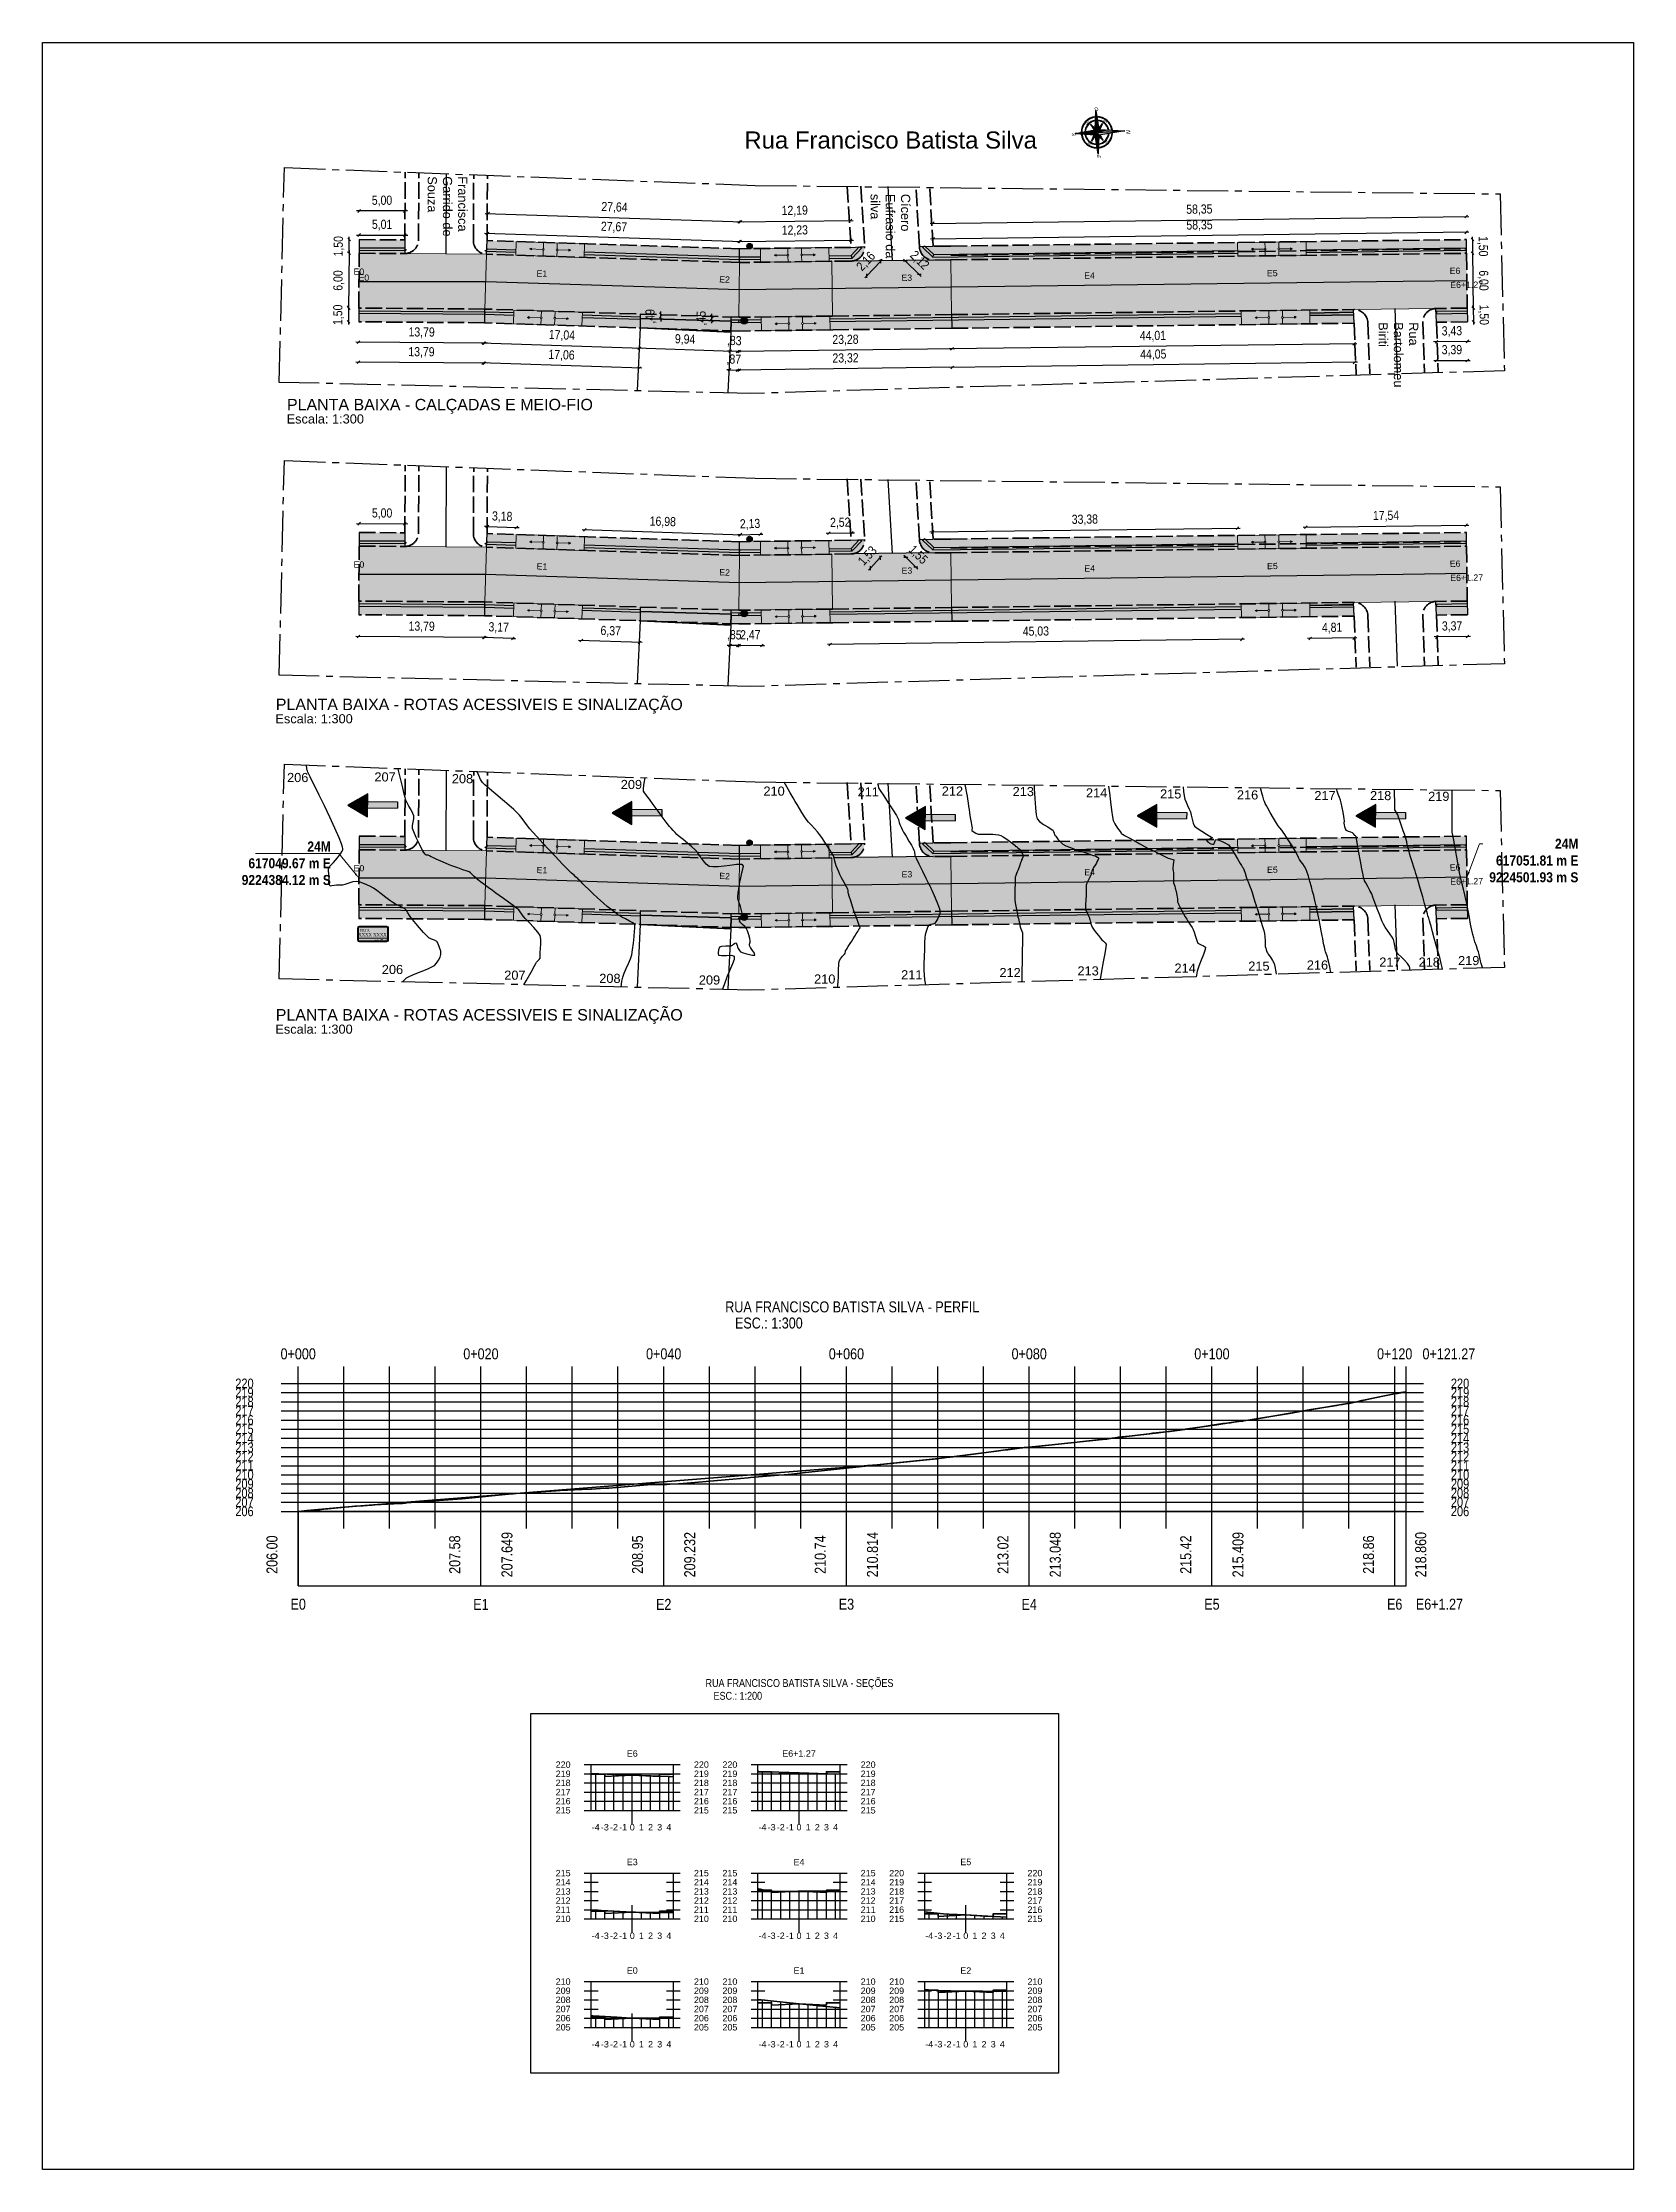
# Model space of a CAD drawing. Header units: feet. Extents: x 203667 to 205527, y 9204857 to 9205156.
# Drawn here: x 204513.6 to 204687.7, y 9204857.3 to 9205090.1 of the extents above; entities that cross this region are included whole.
import ezdxf
from ezdxf import colors
from ezdxf.entities.mleader import LeaderData, LeaderLine
from ezdxf.enums import TextEntityAlignment as Align
from ezdxf.math import Vec2, Vec3

# ---------------------------------------------------------------- set-up
doc = ezdxf.new("R2010")
doc.units = ezdxf.units.FT
doc.header["$LTSCALE"] = 0.3
doc.header["$MEASUREMENT"] = 0
for name, pattern in [('ACAD_ISO02W100', [15, 12, -3]), ('CENTER2', [1.125, 0.75, -0.125, 0.125, -0.125]), ('CONTINUO', [0])]:
    doc.linetypes.add(name, pattern=pattern)
for name, color, linetype in [('_EIXO PROJETADO', 2, 'Continuous'), ('C-ROAD-CNTR-N', 92, 'Continuous'), ('C-ROAD-PROF-GRID-MAJR', 8, 'Continuous'), ('C-ROAD-PROF-GRID-MINR', 8, 'Continuous'), ('C-ROAD-PROF-TEXT', 7, 'Continuous'), ('C-ROAD-PROF-TICK', 7, 'Continuous'), ('C-ROAD-PROF-TITL', 7, 'Continuous'), ('C-ROAD-PROF-TTLB', 5, 'Continuous'), ('C-ROAD-SCTN-GRID', 7, 'Continuous'), ('C-ROAD-SCTN-TEXT', 7, 'Continuous'), ('C-ROAD-SCTN-TICK', 7, 'Continuous'), ('C-ROAD-SCTN-TITL', 92, 'Continuous'), ('C1-HM-CURVA_INTERMEDIARIA', 3, 'Continuous'), ('C1-HM-CURVA_MESTRA', 5, 'Continuous'), ('CALÇADA', 3, 'Continuous'), ('Calçada Projetada', 20, 'Continuous'), ('cotas1', 7, 'Continuous'), ('Edificação Existente', 1, 'Continuous'), ('Estacas', 7, 'CONTINUO'), ('F-HZ-ESTACA', 98, 'Continuous'), ('L-tree', 102, 'Continuous'), ('NORTE', 7, 'Continuous'), ('Pavimento projetado', 51, 'Continuous'), ('PONTOS_SUBSTITUIDOS', 7, 'Continuous'), ('Poste e Rede Elétrica', 6, 'Continuous'), ('PST', 7, 'Continuous'), ('SINALIZACAO', 1, 'Continuous'), ('TEXTOS', 7, 'Continuous')]:
    doc.layers.add(name, color=color, linetype=linetype)
for name, color, linetype, lineweight in [('Alvenaria de 1 Vez', 6, 'ACAD_ISO02W100', 35), ('C-ROAD-PROF', 1, 'Continuous', 35), ('Cotas Acessibilidade', 5, 'Continuous', 25), ('Cotas Calçadas', 7, 'Continuous', 25), ('Detalhe 2', 1, 'Continuous', 18), ('EDIF', 7, 'Continuous', 0), ('MEIO FIO PROJETADO', 7, 'ACAD_ISO02W100', 35), ('PENA015', 1, 'Continuous', 15)]:
    doc.layers.add(name, color=color, linetype=linetype, lineweight=lineweight)
doc.styles.add('Arial', font='arial.ttf')
doc.styles.add('COTAS', font='ariblk.ttf', dxfattribs={"width": 0.75})
doc.styles.add('PONTOS_DADOS', font='BOOKOS.TTF')
doc.styles.add('Roman', font='arial.ttf', dxfattribs={"height": 2})
doc.styles.add('SUPERFRENCH', font='SUF_____.pfb', dxfattribs={"oblique": 15, "height": 2})
doc.styles.add('TARCISIO', font='swissci.ttf')
doc.dimstyles.new('Cota Alvenaria', dxfattribs={"dimtxt": 1, "dimasz": 0.3, "dimexe": 1, "dimexo": 1, "dimgap": 0.5, "dimtad": 1, "dimzin": 4, "dimtxsty": 'TARCISIO', "dimblk": 'OBLIQUE', "dimcen": -2, "dimdle": 0.3, "dimse1": 1, "dimse2": 1, "dimclrd": 256, "dimclre": 256, "dimclrt": 6, "dimadec": 0, "dimazin": 0, "dimtfac": 1, "dimtix": 1, "dimtmove": 0, "dimatfit": 3, "dimldrblk": 'DOT', "dimfxl": 1, "dimlwd": -1, "dimlwe": -1, "dimarcsym": 0})
doc.dimstyles.new('Cota Calçadas', dxfattribs={"dimtxt": 1, "dimasz": 0.3, "dimexe": 1, "dimexo": 1, "dimgap": 0.5, "dimtad": 1, "dimzin": 4, "dimtxsty": 'TARCISIO', "dimblk": 'OBLIQUE', "dimcen": -2, "dimdle": 0.3, "dimse1": 1, "dimse2": 1, "dimclrd": 256, "dimclre": 256, "dimclrt": 256, "dimadec": 0, "dimazin": 0, "dimtfac": 1, "dimtix": 1, "dimtmove": 0, "dimatfit": 3, "dimldrblk": 'DOT', "dimfxl": 1, "dimlwd": -1, "dimlwe": -1, "dimarcsym": 0})
doc.dimstyles.new('Cota Piso Tatil', dxfattribs={"dimtxt": 1, "dimasz": 0.3, "dimexe": 1, "dimexo": 1, "dimgap": 0.5, "dimtad": 1, "dimzin": 4, "dimtxsty": 'TARCISIO', "dimblk": 'OBLIQUE', "dimcen": -2, "dimdle": 0.3, "dimse1": 1, "dimse2": 1, "dimclrd": 256, "dimclre": 256, "dimclrt": 5, "dimadec": 0, "dimazin": 0, "dimtfac": 1, "dimtix": 1, "dimtmove": 0, "dimatfit": 3, "dimldrblk": 'DOT', "dimfxl": 1, "dimlwd": -1, "dimlwe": -1, "dimarcsym": 0})

msp = doc.modelspace()

# ---------------------------------------------------------------- texts
at = {"linetype": 'Continuous', "style": 'Roman'}
for s, height, p in [('Escala: 1:300', 1, (204540.282, 9205048.441)), ('PLANTA BAIXA - CALÇADAS E MEIO-FIO', 1.25, (204540.327, 9205049.887)), ('PLANTA BAIXA - ROTAS ACESSIVEIS E SINALIZAÇÃO', 1.25, (204539.103, 9205017.074)), ('Escala: 1:300', 1, (204539.057, 9205015.628)), ('PLANTA BAIXA - ROTAS ACESSIVEIS E SINALIZAÇÃO', 1.25, (204539.095, 9204983.098)), ('Escala: 1:300', 1, (204539.049, 9204981.653))]:
    msp.add_text(s, height=height, dxfattribs=at).set_placement(p)
at = {"linetype": 'Continuous', "insert": (204590.374, 9205080.406, 0.057), "char_height": 1.875, "attachment_point": 1, "style": 'Roman'}
msp.add_mtext_dynamic_manual_height_columns('Rua Francisco Batista Silva', width=66.66196, gutter_width=10, heights=[0], dxfattribs=at)
at = {"linetype": 'Continuous', "char_height": 1, "attachment_point": 1, "rotation": 270, "style": 'Roman'}
for s, insert in [('Francisca Garrido de Souza', (204560.056, 9205075.502)), ('{\\C7;Cícero Eufrasio da silva}', (204608.523, 9205073.577)), ('{\\C7;Rua Bartolomeu Biriti}', (204664.128, 9205059.531))]:
    msp.add_mtext_dynamic_manual_height_columns(s, width=7.55152, gutter_width=10, heights=[0], dxfattribs=dict(at, insert=insert))
at = {"layer": 'C-ROAD-PROF-TEXT', "color": 7, "linetype": 'Continuous', "lineweight": -3, "char_height": 1.2, "attachment_point": 8, "line_spacing_factor": 1.2, "style": 'TARCISIO'}
for s, insert in [('0+000', (204541.548, 9204945.997)), ('0+020', (204561.548, 9204945.997)), ('0+040', (204581.548, 9204945.997)), ('0+060', (204601.548, 9204945.997)), ('0+080', (204621.548, 9204945.997)), ('0+100', (204641.548, 9204945.997)), ('0+120', (204661.548, 9204945.997)), ('0+121.27', (204667.477, 9204945.997)), ('E0', (204541.548, 9204918.597)), ('E1', (204561.548, 9204918.597)), ('E2', (204581.548, 9204918.597)), ('E3', (204601.548, 9204918.597)), ('E4', (204621.548, 9204918.597)), ('E5', (204641.548, 9204918.597)), ('E6', (204661.548, 9204918.597)), ('E6+1.27', (204666.443, 9204918.597))]:
    msp.add_mtext(s, dxfattribs=dict(at, insert=insert))
at = {"layer": 'C-ROAD-PROF-TEXT', "color": 7, "linetype": 'Continuous', "lineweight": -3, "char_height": 1.05, "style": 'TARCISIO'}
for s, insert, attachment_point in [('220', (204536.673, 9204943.372), 6), ('219', (204536.673, 9204942.372), 6), ('218', (204536.673, 9204941.372), 6), ('220', (204667.697, 9204943.372), 4), ('219', (204667.697, 9204942.372), 4), ('218', (204667.697, 9204941.372), 4), ('217', (204536.673, 9204940.372), 6), ('216', (204536.673, 9204939.372), 6), ('217', (204667.697, 9204940.372), 4), ('216', (204667.697, 9204939.372), 4), ('215', (204536.673, 9204938.372), 6), ('214', (204536.673, 9204937.372), 6), ('215', (204667.697, 9204938.372), 4), ('214', (204667.697, 9204937.372), 4), ('213', (204536.673, 9204936.372), 6), ('212', (204536.673, 9204935.372), 6), ('211', (204536.673, 9204934.372), 6), ('213', (204667.697, 9204936.372), 4), ('212', (204667.697, 9204935.372), 4), ('211', (204667.697, 9204934.372), 4), ('210', (204536.673, 9204933.372), 6), ('209', (204536.673, 9204932.372), 6), ('210', (204667.697, 9204933.372), 4), ('209', (204667.697, 9204932.372), 4), ('208', (204536.673, 9204931.372), 6), ('207', (204536.673, 9204930.372), 6), ('208', (204667.697, 9204931.372), 4), ('207', (204667.697, 9204930.372), 4), ('206', (204536.673, 9204929.372), 6), ('206', (204667.697, 9204929.372), 4)]:
    msp.add_mtext(s, dxfattribs=dict(at, insert=insert, attachment_point=attachment_point))
at = {"layer": 'C-ROAD-PROF-TEXT', "color": 1, "linetype": 'Continuous', "lineweight": -3, "char_height": 1.2, "attachment_point": 8, "rotation": 90, "style": 'TARCISIO'}
for s, insert in [('206.00', (204539.298, 9204924.638)), ('207.58', (204559.298, 9204924.638)), ('208.95', (204579.298, 9204924.638)), ('210.74', (204599.298, 9204924.638)), ('213.02', (204619.298, 9204924.638)), ('215.42', (204639.298, 9204924.638)), ('218.86', (204659.298, 9204924.638))]:
    msp.add_mtext(s, dxfattribs=dict(at, insert=insert))
at = {"layer": 'C-ROAD-PROF-TEXT', "color": 5, "linetype": 'Continuous', "lineweight": -3, "char_height": 1.2, "attachment_point": 2, "rotation": 90, "style": 'TARCISIO'}
for s, insert in [('207.649', (204563.798, 9204924.638)), ('209.232', (204583.798, 9204924.638)), ('210.814', (204603.798, 9204924.638)), ('213.048', (204623.798, 9204924.638)), ('215.409', (204643.798, 9204924.638)), ('218.860', (204663.798, 9204924.638))]:
    msp.add_mtext(s, dxfattribs=dict(at, insert=insert))
at = {"layer": 'C-ROAD-PROF-TITL', "color": 7, "linetype": 'Continuous', "lineweight": -3, "attachment_point": 8, "line_spacing_factor": 1.2, "style": 'TARCISIO'}
for s, insert, char_height in [('RUA FRANCISCO BATISTA SILVA - PERFIL', (204602.185, 9204951.139), 1.2), ('ESC.: 1:300', (204593.057, 9204949.372), 1.2), ('RUA FRANCISCO BATISTA SILVA - SEÇÕES', (204596.409, 9204909.892), 0.85913), ('ESC.: 1:200', (204589.662, 9204908.744), 0.85913)]:
    msp.add_mtext(s, dxfattribs=dict(at, insert=insert, char_height=char_height))
at = {"layer": 'C-ROAD-SCTN-TEXT', "color": 7, "linetype": 'Continuous', "lineweight": -3, "char_height": 0.7, "style": 'Arial'}
for s, insert, attachment_point in [('220', (204571.36, 9204901.652), 6), ('219', (204571.36, 9204900.652), 6), ('218', (204571.36, 9204899.652), 6), ('220', (204584.86, 9204901.652), 4), ('219', (204584.86, 9204900.652), 4), ('218', (204584.86, 9204899.652), 4), ('220', (204589.61, 9204901.652), 6), ('219', (204589.61, 9204900.652), 6), ('218', (204589.61, 9204899.652), 6), ('220', (204603.11, 9204901.652), 4), ('219', (204603.11, 9204900.652), 4), ('218', (204603.11, 9204899.652), 4), ('217', (204571.36, 9204898.652), 6), ('216', (204571.36, 9204897.652), 6), ('217', (204584.86, 9204898.652), 4), ('216', (204584.86, 9204897.652), 4), ('217', (204589.61, 9204898.652), 6), ('216', (204589.61, 9204897.652), 6), ('217', (204603.11, 9204898.652), 4), ('216', (204603.11, 9204897.652), 4), ('215', (204571.36, 9204896.652), 6), ('215', (204584.86, 9204896.652), 4), ('215', (204589.61, 9204896.652), 6), ('215', (204603.11, 9204896.652), 4), ('-4', (204574.11, 9204895.152), 2), ('-3', (204575.11, 9204895.152), 2), ('-2', (204576.11, 9204895.152), 2), ('-1', (204577.11, 9204895.152), 2), ('0', (204578.11, 9204895.152), 2), ('0', (204578.11, 9204895.152), 2), ('1', (204579.11, 9204895.152), 2), ('2', (204580.11, 9204895.152), 2), ('3', (204581.11, 9204895.152), 2), ('4', (204582.11, 9204895.152), 2), ('-4', (204592.36, 9204895.152), 2), ('-3', (204593.36, 9204895.152), 2), ('-2', (204594.36, 9204895.152), 2), ('-1', (204595.36, 9204895.152), 2), ('0', (204596.36, 9204895.152), 2), ('0', (204596.36, 9204895.152), 2), ('1', (204597.36, 9204895.152), 2), ('2', (204598.36, 9204895.152), 2), ('3', (204599.36, 9204895.152), 2), ('4', (204600.36, 9204895.152), 2), ('215', (204571.36, 9204889.777), 6), ('214', (204571.36, 9204888.777), 6), ('215', (204584.86, 9204889.777), 4), ('214', (204584.86, 9204888.777), 4), ('215', (204589.61, 9204889.777), 6), ('214', (204589.61, 9204888.777), 6), ('215', (204603.11, 9204889.777), 4), ('214', (204603.11, 9204888.777), 4), ('220', (204607.86, 9204889.777), 6), ('219', (204607.86, 9204888.777), 6), ('220', (204621.36, 9204889.777), 4), ('219', (204621.36, 9204888.777), 4), ('213', (204571.36, 9204887.777), 6), ('212', (204571.36, 9204886.777), 6), ('211', (204571.36, 9204885.777), 6), ('213', (204584.86, 9204887.777), 4), ('212', (204584.86, 9204886.777), 4), ('211', (204584.86, 9204885.777), 4), ('213', (204589.61, 9204887.777), 6), ('212', (204589.61, 9204886.777), 6), ('211', (204589.61, 9204885.777), 6), ('213', (204603.11, 9204887.777), 4), ('212', (204603.11, 9204886.777), 4), ('211', (204603.11, 9204885.777), 4), ('218', (204607.86, 9204887.777), 6), ('217', (204607.86, 9204886.777), 6), ('216', (204607.86, 9204885.777), 6), ('218', (204621.36, 9204887.777), 4), ('217', (204621.36, 9204886.777), 4), ('216', (204621.36, 9204885.777), 4), ('210', (204571.36, 9204884.777), 6), ('210', (204584.86, 9204884.777), 4), ('210', (204589.61, 9204884.777), 6), ('210', (204603.11, 9204884.777), 4), ('215', (204607.86, 9204884.777), 6), ('215', (204621.36, 9204884.777), 4), ('-4', (204574.11, 9204883.277), 2), ('-3', (204575.11, 9204883.277), 2), ('-2', (204576.11, 9204883.277), 2), ('-1', (204577.11, 9204883.277), 2), ('0', (204578.11, 9204883.277), 2), ('0', (204578.11, 9204883.277), 2), ('1', (204579.11, 9204883.277), 2), ('2', (204580.11, 9204883.277), 2), ('3', (204581.11, 9204883.277), 2), ('4', (204582.11, 9204883.277), 2), ('-4', (204592.36, 9204883.277), 2), ('-3', (204593.36, 9204883.277), 2), ('-2', (204594.36, 9204883.277), 2), ('-1', (204595.36, 9204883.277), 2), ('0', (204596.36, 9204883.277), 2), ('0', (204596.36, 9204883.277), 2), ('1', (204597.36, 9204883.277), 2), ('2', (204598.36, 9204883.277), 2), ('3', (204599.36, 9204883.277), 2), ('4', (204600.36, 9204883.277), 2), ('-4', (204610.61, 9204883.277), 2), ('-3', (204611.61, 9204883.277), 2), ('-2', (204612.61, 9204883.277), 2), ('-1', (204613.61, 9204883.277), 2), ('0', (204614.61, 9204883.277), 2), ('0', (204614.61, 9204883.277), 2), ('1', (204615.61, 9204883.277), 2), ('2', (204616.61, 9204883.277), 2), ('3', (204617.61, 9204883.277), 2), ('4', (204618.61, 9204883.277), 2), ('210', (204571.36, 9204877.902), 6), ('209', (204571.36, 9204876.902), 6), ('210', (204584.86, 9204877.902), 4), ('209', (204584.86, 9204876.902), 4), ('210', (204589.61, 9204877.902), 6), ('209', (204589.61, 9204876.902), 6), ('210', (204603.11, 9204877.902), 4), ('209', (204603.11, 9204876.902), 4), ('210', (204607.86, 9204877.902), 6), ('209', (204607.86, 9204876.902), 6), ('210', (204621.36, 9204877.902), 4), ('209', (204621.36, 9204876.902), 4), ('208', (204571.36, 9204875.902), 6), ('207', (204571.36, 9204874.902), 6), ('208', (204584.86, 9204875.902), 4), ('207', (204584.86, 9204874.902), 4), ('208', (204589.61, 9204875.902), 6), ('207', (204589.61, 9204874.902), 6), ('208', (204603.11, 9204875.902), 4), ('207', (204603.11, 9204874.902), 4), ('208', (204607.86, 9204875.902), 6), ('207', (204607.86, 9204874.902), 6), ('208', (204621.36, 9204875.902), 4), ('207', (204621.36, 9204874.902), 4), ('206', (204571.36, 9204873.902), 6), ('205', (204571.36, 9204872.902), 6), ('206', (204584.86, 9204873.902), 4), ('205', (204584.86, 9204872.902), 4), ('206', (204589.61, 9204873.902), 6), ('205', (204589.61, 9204872.902), 6), ('206', (204603.11, 9204873.902), 4), ('205', (204603.11, 9204872.902), 4), ('206', (204607.86, 9204873.902), 6), ('205', (204607.86, 9204872.902), 6), ('206', (204621.36, 9204873.902), 4), ('205', (204621.36, 9204872.902), 4), ('-4', (204574.11, 9204871.402), 2), ('-3', (204575.11, 9204871.402), 2), ('-2', (204576.11, 9204871.402), 2), ('-1', (204577.11, 9204871.402), 2), ('0', (204578.11, 9204871.402), 2), ('0', (204578.11, 9204871.402), 2), ('1', (204579.11, 9204871.402), 2), ('2', (204580.11, 9204871.402), 2), ('3', (204581.11, 9204871.402), 2), ('4', (204582.11, 9204871.402), 2), ('-4', (204592.36, 9204871.402), 2), ('-3', (204593.36, 9204871.402), 2), ('-2', (204594.36, 9204871.402), 2), ('-1', (204595.36, 9204871.402), 2), ('0', (204596.36, 9204871.402), 2), ('0', (204596.36, 9204871.402), 2), ('1', (204597.36, 9204871.402), 2), ('2', (204598.36, 9204871.402), 2), ('3', (204599.36, 9204871.402), 2), ('4', (204600.36, 9204871.402), 2), ('-4', (204610.61, 9204871.402), 2), ('-3', (204611.61, 9204871.402), 2), ('-2', (204612.61, 9204871.402), 2), ('-1', (204613.61, 9204871.402), 2), ('0', (204614.61, 9204871.402), 2), ('0', (204614.61, 9204871.402), 2), ('1', (204615.61, 9204871.402), 2), ('2', (204616.61, 9204871.402), 2), ('3', (204617.61, 9204871.402), 2), ('4', (204618.61, 9204871.402), 2)]:
    msp.add_mtext(s, dxfattribs=dict(at, insert=insert, attachment_point=attachment_point))
at = {"layer": 'C-ROAD-SCTN-TITL', "color": 92, "linetype": 'Continuous', "lineweight": -3, "char_height": 0.7, "attachment_point": 8, "style": 'Arial'}
for s, insert in [('{\\fArial|b0|i0|c0|p2;E6}', (204578.11, 9204902.515)), ('E6+1.27', (204596.36, 9204902.515)), ('{\\fArial|b0|i0|c0|p2;E3}', (204578.11, 9204890.64)), ('{\\fArial|b0|i0|c0|p2;E4}', (204596.36, 9204890.64)), ('{\\fArial|b0|i0|c0|p2;E5}', (204614.61, 9204890.64)), ('{\\fArial|b0|i0|c0|p2;E0}', (204578.11, 9204878.765)), ('{\\fArial|b0|i0|c0|p2;E1}', (204596.36, 9204878.765)), ('{\\fArial|b0|i0|c0|p2;E2}', (204614.61, 9204878.765))]:
    msp.add_mtext(s, dxfattribs=dict(at, insert=insert))
at = {"layer": 'C1-HM-CURVA_INTERMEDIARIA', "linetype": 'Continuous', "lineweight": -3, "style": 'Arial'}
for s, p in [('206', (204540.332, 9205009.196)), ('207', (204549.891, 9205009.261)), ('208', (204558.364, 9205009.064)), ('209', (204576.851, 9205008.43)), ('211', (204602.771, 9205007.62)), ('212', (204611.982, 9205007.713)), ('213', (204619.738, 9205007.658)), ('214', (204627.764, 9205007.514)), ('216', (204644.283, 9205007.292)), ('217', (204652.756, 9205007.219)), ('218', (204658.847, 9205007.217)), ('219', (204665.209, 9205007.135)), ('206', (204550.702, 9204988.186)), ('207', (204564.1, 9204987.56)), ('211', (204607.531, 9204987.606)), ('212', (204618.294, 9204987.848)), ('213', (204626.833, 9204988.03)), ('214', (204637.453, 9204988.336)), ('216', (204651.93, 9204988.673)), ('217', (204659.861, 9204988.993)), ('218', (204664.166, 9204988.993)), ('219', (204668.487, 9204989.158)), ('208', (204574.498, 9204987.211)), ('209', (204585.395, 9204987.035))]:
    msp.add_text(s, height=1, dxfattribs=at).set_placement(p)
at = {"layer": 'C1-HM-CURVA_MESTRA', "linetype": 'Continuous', "lineweight": -3, "style": 'Arial'}
for s, p in [('210', (204592.463, 9205007.706)), ('215', (204635.87, 9205007.399)), ('215', (204645.525, 9204988.556)), ('210', (204598.008, 9204987.142))]:
    msp.add_text(s, height=1, dxfattribs=at).set_placement(p)
at = {"layer": 'F-HZ-ESTACA', "color": 98, "linetype": 'Continuous', "lineweight": -3, "char_height": 0.6858, "attachment_point": 8, "style": 'Arial'}
for s, insert, rotation in [('{\\fArial|b0|i0|c0|p2;E0}', (204548.186, 9205064.713, 0.057), 359.99097), ('{\\fArial|b0|i0|c0|p2;E5}', (204648.157, 9205064.55, 0.057), 0.72317), ('{\\fArial|b0|i0|c0|p2;E6}', (204668.155, 9205064.802, 0.057), 0.72317), ('{\\fArial|b0|i0|c0|p2;E0}', (204548.723, 9205064.058, 0.057), 358.60986), ('{\\fArial|b0|i0|c0|p2;E1}', (204568.206, 9205064.512, 0.057), 358.14547), ('{\\fArial|b0|i0|c0|p2;E2}', (204588.196, 9205063.865, 0.057), 358.14547), ('{\\fArial|b0|i0|c0|p2;E3}', (204608.16, 9205064.045, 0.057), 0.72317), ('{\\fArial|b0|i0|c0|p2;E4}', (204628.158, 9205064.297, 0.057), 0.72317), ('E6+1.27', (204669.429, 9205063.271, 0.057), 0.72317), ('{\\fArial|b0|i0|c0|p2;E0}', (204548.198, 9205032.654, 0.057), 359.99097), ('{\\fArial|b0|i0|c0|p2;E1}', (204568.219, 9205032.453, 0.057), 358.14547), ('{\\fArial|b0|i0|c0|p2;E3}', (204608.172, 9205031.986, 0.057), 0.72317), ('{\\fArial|b0|i0|c0|p2;E4}', (204628.171, 9205032.238, 0.057), 0.72317), ('{\\fArial|b0|i0|c0|p2;E5}', (204648.169, 9205032.491, 0.057), 0.72317), ('{\\fArial|b0|i0|c0|p2;E6}', (204668.168, 9205032.743, 0.057), 0.72317), ('{\\fArial|b0|i0|c0|p2;E2}', (204588.208, 9205031.806, 0.057), 358.14547), ('E6+1.27', (204669.429, 9205031.212, 0.057), 0.72317), ('{\\fArial|b0|i0|c0|p2;E0}', (204548.198, 9204999.418, 0.057), 359.99097), ('{\\fArial|b0|i0|c0|p2;E6}', (204668.168, 9204999.507, 0.057), 0.72317), ('{\\fArial|b0|i0|c0|p2;E1}', (204568.219, 9204999.217, 0.057), 358.14547), ('{\\fArial|b0|i0|c0|p2;E2}', (204588.208, 9204998.57, 0.057), 358.14547), ('{\\fArial|b0|i0|c0|p2;E3}', (204608.172, 9204998.75, 0.057), 0.72317), ('{\\fArial|b0|i0|c0|p2;E4}', (204628.171, 9204999.002, 0.057), 0.72317), ('{\\fArial|b0|i0|c0|p2;E5}', (204648.169, 9204999.255, 0.057), 0.72317), ('E6+1.27', (204669.429, 9204997.976, 0.057), 0.72317)]:
    msp.add_mtext(s, dxfattribs=dict(at, insert=insert, rotation=rotation))

# ---------------------------------------------------------------- blocks, each defined once
blk = doc.blocks.new('_Oblique')
at = {"layer": 'cotas1', "color": 0, "lineweight": -2}
blk.add_line((-0.5, -0.5), (0.5, 0.5), dxfattribs=at)
blk = doc.blocks.new('*D402')
at = {"layer": 'Cotas Calçadas', "transparency": 16777216}
blk.add_line((204547.12, 9205067.38), (204547.06, 9205060.78), dxfattribs=at)
at = {"layer": 'Defpoints', "color": 0, "transparency": 16777216}
for p in [(204548.21, 9205067.07), (204547.07, 9205061.08), (204548.17, 9205061.07)]:
    blk.add_point(p, dxfattribs=at)
at = {"layer": 'Cotas Calçadas', "transparency": 16777216, "xscale": 0.3, "yscale": 0.3, "zscale": 0.3}
for p, rotation in [((204547.11, 9205067.08), 89.55952101719946), ((204547.07, 9205061.08), 269.5595210171995)]:
    blk.add_blockref('_Oblique', p, dxfattribs=dict(at, rotation=rotation))
at = {"layer": 'Cotas Calçadas', "transparency": 16777216, "insert": (204545.99, 9205064.09), "char_height": 1, "attachment_point": 5, "rotation": 89.5595, "style": 'TARCISIO'}
blk.add_mtext('6,00', dxfattribs=at)
blk = doc.blocks.new('_Dot')
at = {"color": 0, "linetype": 'ByBlock', "lineweight": -2}
blk.add_line((-0.5, 0), (-1, 0), dxfattribs=at)
at = {"color": 0, "linetype": 'ByBlock', "const_width": 0.5}
blk.add_lwpolyline([(-0.25, 0, 1), (0.25, 0, 1)], format="xyb", close=True, dxfattribs=at)
blk = doc.blocks.new('r150')
at = {"linetype": 'Continuous'}
h = blk.add_hatch(color=4, dxfattribs=at)
h.dxf.hatch_style = 1
edge = h.paths.add_edge_path()
edge.add_arc((0, 0.91), 0.1, 180, 270, ccw=False)
edge.add_line((-0.1, 0.91), (-1.3, 0.91))
edge.add_line((-1.3, 0.91), (-1.3, 0.81))
edge.add_line((-1.3, 0.81), (-1.5, 0.91))
edge.add_line((-1.5, 0.91), (-1.3, 1.01))
edge.add_line((-1.3, 1.01), (-1.3, 0.91))
edge.add_line((-1.3, 0.91), (-0.1, 0.91))
edge.add_arc((0, 0.91), 0.1, 90, 180, ccw=False)
edge.add_line((0, 1.01), (0, 1.65))
edge.add_line((0, 1.65), (-3, 1.65))
edge.add_line((-3, 1.65), (-3, 0.15))
edge.add_line((-3, 0.15), (0, 0.15))
edge.add_line((0, 0.15), (0, 0.81))
edge = h.paths.add_edge_path()
edge.add_arc((1.5, 0.91), 0.1, 180, 270, ccw=False)
edge.add_arc((1.5, 0.91), 0.1, 90, 180, ccw=False)
edge.add_line((1.5, 1.01), (1.5, 1.65))
edge.add_line((1.5, 1.65), (0, 1.65))
edge.add_line((0, 1.65), (0, 1.01))
edge.add_arc((0, 0.91), 0.1, 0, 90, ccw=False)
edge.add_arc((0, 0.91), 0.1, -90, 0, ccw=False)
edge.add_line((0, 0.81), (0, 0.15))
edge.add_line((0, 0.15), (1.5, 0.15))
edge.add_line((1.5, 0.15), (1.5, 0.81))
edge = h.paths.add_edge_path()
edge.add_line((4.5, 1.65), (1.5, 1.65))
edge.add_line((1.5, 1.65), (1.5, 1.01))
edge.add_arc((1.5, 0.91), 0.1, 0, 90, ccw=False)
edge.add_line((1.6, 0.91), (2.8, 0.91))
edge.add_line((2.8, 0.91), (2.8, 1.01))
edge.add_line((2.8, 1.01), (3, 0.91))
edge.add_line((3, 0.91), (2.8, 0.81))
edge.add_line((2.8, 0.81), (2.8, 0.91))
edge.add_line((2.8, 0.91), (1.6, 0.91))
edge.add_arc((1.5, 0.91), 0.1, -90, 0, ccw=False)
edge.add_line((1.5, 0.81), (1.5, 0.15))
edge.add_line((1.5, 0.15), (4.5, 0.15))
edge.add_line((4.5, 0.15), (4.5, 1.65))
at = {"layer": 'PENA015', "color": 7}
for points in [[(-3, 0.15), (-3, 1.65)], [(-3, 1.65), (4.5, 1.65)], [(-3, 0.15), (4.5, 0.15)], [(-1.3, 1.01), (-1.5, 0.91), (-1.3, 0.81)], [(-1.5, 0.91), (-0.1, 0.91)], [(-1.3, 0.81), (-1.3, 1.01)], [(0, 1.01), (0, 1.65)], [(0, 0.15), (0, 0.81)], [(1.5, 1.01), (1.5, 1.65)], [(1.5, 0.81), (1.5, 0.15)], [(1.6, 0.91), (3, 0.91)], [(2.8, 0.81), (2.8, 1.01)], [(2.8, 1.01), (3, 0.91), (2.8, 0.81)], [(4.5, 0.15), (4.5, 1.65)]]:
    blk.add_lwpolyline(points, dxfattribs=at)
for centre in [(0, 0.91), (1.5, 0.91)]:
    blk.add_circle(centre, 0.1, dxfattribs=at)
blk = doc.blocks.new('*U61')
at = {"layer": 'NORTE', "color": 252, "linetype": 'Continuous'}
for points in [[(0.24, 2), (0.96, 1.14), (1.13, 1.11)], [(2.26, 2.25), (1.13, 1.11), (1.32, 1.08)], [(1.16, 0.95), (1.13, 1.11), (0.24, 0.23)], [(1.13, 1.11), (1.16, 0.95), (2.02, 0.22)]]:
    blk.add_solid(points, dxfattribs=at)
blk = doc.blocks.new('*U62')
at = {"layer": 'NORTE', "color": 252, "linetype": 'Continuous'}
for points in [[(1.02, 1.7), (1.03, 1.36), (1.09, 1.31)], [(0.54, 1.22), (0.92, 1.09), (0.96, 1.14)], [(1.16, 0.95), (1.1, 0.91), (1.23, 0.52)], [(1.32, 1.08), (1.37, 1.02), (1.72, 1.01)]]:
    blk.add_solid(points, dxfattribs=at)
blk = doc.blocks.new('*U63')
at = {"layer": 'NORTE', "linetype": 'Continuous'}
for points in [[(1.49, 1.56), (2.26, 2.25), (1.09, 1.31)], [(1.49, 1.56), (1.09, 1.31), (1.13, 1.11)], [(1.49, 1.56), (1.13, 1.11), (2.26, 2.25)]]:
    blk.add_solid(points, dxfattribs=at)
blk = doc.blocks.new('*U64')
at = {"layer": 'NORTE', "linetype": 'Continuous'}
for points in [[(0.24, 2), (1.03, 1.35), (1.03, 1.36)], [(0.24, 2), (1.13, 1.11), (1.03, 1.35)], [(1.02, 1.7), (1.09, 1.31), (1.14, 1.35)], [(1.03, 1.35), (1.13, 1.11), (1.09, 1.31)], [(1.13, 1.11), (0.96, 1.14), (0.24, 0.23)], [(0.54, 1.22), (0.96, 1.14), (0.91, 1.2)], [(1.13, 1.11), (1.37, 1.02), (1.32, 1.08)], [(1.13, 1.11), (2.02, 0.22), (1.37, 1.02)], [(1.16, 0.94), (1.23, 0.52), (1.22, 0.89)], [(1.36, 1.13), (1.32, 1.08), (1.72, 1.01)], [(1.37, 1.02), (2.02, 0.22), (1.37, 1.02)]]:
    blk.add_solid(points, dxfattribs=at)
blk = doc.blocks.new('norte01')
at = {"layer": 'NORTE'}
for p, q in [((-0.1, 0.14), (0, 1.26)), ((0, 1.26), (0.11, 0.16)), ((-1.25, 0), (-0.1, 0.14)), ((0, 0), (-1.25, 0)), ((0.11, 0.16), (1.61, 0)), ((-0.1, -0.14), (0, 0)), ((0, -1.26), (-0.1, -0.14)), ((0.11, -0.16), (0, -1.26)), ((1.61, 0), (0.11, -0.16))]:
    blk.add_line(p, q, dxfattribs=at)
for points in [[(0, 1.26), (0, 0), (-0.1, 0.14)], [(-0.16, 0.13), (-0.1, 0.14), (-0.34, 0.49)], [(0.11, 0.16), (0.34, 0.49), (0.1, 0.24)], [(-0.16, -0.13), (-0.1, -0.14), (-0.34, -0.49)], [(0, -1.26), (0, 0), (-0.1, -0.14)], [(0, 0), (1.61, 0), (0.11, -0.16)], [(0.11, -0.16), (0.34, -0.49), (0.1, -0.24)]]:
    blk.add_lwpolyline(points, close=True, dxfattribs=at)
for points in [[(0, 1.26), (0, 0)], [(-1.25, 0), (1.61, 0)], [(-1.25, 0), (1.61, 0)], [(-1.25, 0), (-0.1, -0.14)], [(0, 0), (-0.34, 0.49)], [(-0.34, 0.49), (-0.16, 0.13)], [(-0.34, 0.49), (-0.09, 0.22)], [(0, 0), (0.34, 0.49)], [(0.34, 0.49), (0.1, 0.24)], [(0.34, 0.49), (0.17, 0.16)], [(0, 0), (-0.34, -0.49)], [(-0.34, -0.49), (-0.16, -0.13)], [(-0.34, -0.49), (-0.09, -0.22)], [(0, -1.26), (0, 0)], [(0, 0), (0.34, -0.49)], [(0.34, -0.49), (0.1, -0.24)], [(0.34, -0.49), (0.17, -0.16)]]:
    blk.add_lwpolyline(points, dxfattribs=at)
for radius, start, end in [(0.9, 92.0213, 177.3619), (0.871, 92.2575, 177.0455), (0.697, 94.0924, 174.5827), (0.668, 94.4924, 174.0444), (0.9, 4.9431, 87.6111), (0.871, 5.3202, 87.3318), (0.697, 8.261, 85.1591), (0.668, 8.9053, 84.6848), (0.9, 182.6381, 267.9787), (0.871, 182.9545, 267.7425), (0.697, 185.4173, 265.9076), (0.668, 185.9556, 265.5076), (0.871, 272.6682, 354.6798), (0.9, 272.3889, 355.0569), (0.668, 275.3152, 351.0947), (0.697, 274.8409, 351.739)]:
    blk.add_arc((0, 0), radius, start, end, dxfattribs=at)
at = {"layer": 'NORTE', "color": 254, "linetype": 'Continuous', "rotation": 314.9999999999994}
for name in ['*U61', '*U62']:
    blk.add_blockref(name, (-1.58, 0.01), dxfattribs=at)
at = {"layer": 'NORTE', "linetype": 'Continuous', "rotation": 314.9999999999994}
for name in ['*U64', '*U63']:
    blk.add_blockref(name, (-1.58, 0.01), dxfattribs=at)
at = {"layer": 'NORTE', "style": 'SUPERFRENCH', "oblique": 15}
for s, height, rotation, p in [('O', 0.192, 270, (-0.05, 1.46)), ('S', 0.192, 270, (-1.44, 0.06)), ('SO', 0.12, 225, (-0.46, 0.72)), ('NO', 0.12, 315, (0.36, 0.65)), ('N', 0.24, 270, (1.68, 0.07)), ('SE', 0.12, 315, (-0.59, -0.58)), ('NE', 0.12, 225, (0.54, -0.47)), ('E', 0.192, 270, (-0.06, -1.29))]:
    blk.add_text(s, height=height, rotation=rotation, dxfattribs=at).set_placement(p)
blk = doc.blocks.new('*D403')
at = {"layer": 'Cotas Calçadas', "transparency": 16777216}
for p, q in [((204547.11, 9205067.08), (204547.12, 9205068.58)), ((204547.12, 9205068.58), (204547.13, 9205068.88)), ((204547.11, 9205067.08), (204547.11, 9205066.78))]:
    blk.add_line(p, q, dxfattribs=at)
at = {"layer": 'Defpoints', "color": 0, "transparency": 16777216}
for p in [(204547.12, 9205068.58), (204548.22, 9205068.57, 0.06), (204548.21, 9205067.07, 0.06)]:
    blk.add_point(p, dxfattribs=at)
at = {"layer": 'Cotas Calçadas', "transparency": 16777216, "xscale": 0.3, "yscale": 0.3, "zscale": 0.3}
for p, rotation in [((204547.12, 9205068.58), 269.5595210171559), ((204547.11, 9205067.08), 89.55952101715589)]:
    blk.add_blockref('_Oblique', p, dxfattribs=dict(at, rotation=rotation))
at = {"layer": 'Cotas Calçadas', "transparency": 16777216, "insert": (204546.02, 9205067.84), "char_height": 1, "attachment_point": 5, "rotation": 89.5595, "style": 'TARCISIO'}
blk.add_mtext('1,50', dxfattribs=at)
blk = doc.blocks.new('*D404')
at = {"layer": 'Cotas Calçadas', "transparency": 16777216}
for p, q in [((204547.07, 9205061.08), (204547.06, 9205059.58)), ((204547.07, 9205061.08), (204547.07, 9205061.38)), ((204547.06, 9205059.58), (204547.05, 9205059.28))]:
    blk.add_line(p, q, dxfattribs=at)
at = {"layer": 'Defpoints', "color": 0, "transparency": 16777216}
for p in [(204548.17, 9205061.07, 0.06), (204547.06, 9205059.58), (204548.18, 9205059.57, 0.06)]:
    blk.add_point(p, dxfattribs=at)
at = {"layer": 'Cotas Calçadas', "transparency": 16777216, "xscale": 0.3, "yscale": 0.3, "zscale": 0.3}
for p, rotation in [((204547.07, 9205061.08), 269.5595210171559), ((204547.06, 9205059.58), 89.55952101715589)]:
    blk.add_blockref('_Oblique', p, dxfattribs=dict(at, rotation=rotation))
at = {"layer": 'Cotas Calçadas', "transparency": 16777216, "insert": (204545.97, 9205060.34), "char_height": 1, "attachment_point": 5, "rotation": 89.5595, "style": 'TARCISIO'}
blk.add_mtext('1,50', dxfattribs=at)
blk = doc.blocks.new('*D405')
at = {"layer": 'Cotas Calçadas', "transparency": 16777216}
blk.add_line((204547.92, 9205069.07), (204553.53, 9205069.04), dxfattribs=at)
at = {"layer": 'Defpoints', "color": 0, "transparency": 16777216}
for p in [(204553.23, 9205069.04), (204548.21, 9205067.07, 0.06), (204553.22, 9205067.05, 0.06)]:
    blk.add_point(p, dxfattribs=at)
at = {"layer": 'Cotas Calçadas', "transparency": 16777216, "xscale": 0.3, "yscale": 0.3, "zscale": 0.3}
for p, rotation in [((204548.22, 9205069.07), 179.7165410895581), ((204553.23, 9205069.04), 359.7165410895581)]:
    blk.add_blockref('_Oblique', p, dxfattribs=dict(at, rotation=rotation))
at = {"layer": 'Cotas Calçadas', "transparency": 16777216, "insert": (204550.73, 9205070.15), "char_height": 1, "attachment_point": 5, "rotation": 359.7165, "style": 'TARCISIO'}
blk.add_mtext('5,01', dxfattribs=at)
blk = doc.blocks.new('*D406')
at = {"layer": 'Cotas Acessibilidade', "transparency": 16777216}
blk.add_line((204547.93, 9205037.48), (204553.53, 9205037.45), dxfattribs=at)
at = {"layer": 'Defpoints', "color": 0, "transparency": 16777216}
for p in [(204553.23, 9205037.46), (204548.22, 9205035.34, 0.06), (204553.22, 9205035.31, 0.06)]:
    blk.add_point(p, dxfattribs=at)
at = {"layer": 'Cotas Acessibilidade', "transparency": 16777216, "xscale": 0.3, "yscale": 0.3, "zscale": 0.3}
for p, rotation in [((204548.23, 9205037.48), 179.7164034217774), ((204553.23, 9205037.46), 359.7164034217773)]:
    blk.add_blockref('_Oblique', p, dxfattribs=dict(at, rotation=rotation))
at = {"layer": 'Cotas Acessibilidade', "color": 5, "transparency": 16777216, "insert": (204550.73, 9205038.56), "char_height": 1, "attachment_point": 5, "rotation": 359.7164, "style": 'TARCISIO'}
blk.add_mtext('5,00', dxfattribs=at)
blk = doc.blocks.new('*D214')
at = {"layer": 'Cotas Acessibilidade', "transparency": 16777216}
for p, q in [((204562.25, 9205037.16), (204561.95, 9205037.17)), ((204562.25, 9205037.16), (204565.43, 9205037.06)), ((204565.43, 9205037.06), (204565.73, 9205037.05))]:
    blk.add_line(p, q, dxfattribs=at)
at = {"layer": 'Defpoints', "color": 0, "transparency": 16777216}
for p in [(204562.18, 9205035.23, 0.11), (204565.37, 9205035.12, 0.11), (204565.43, 9205037.06)]:
    blk.add_point(p, dxfattribs=at)
at = {"layer": 'Cotas Acessibilidade', "transparency": 16777216, "xscale": 0.3, "yscale": 0.3, "zscale": 0.3}
for p, rotation in [((204562.25, 9205037.16), 358.1454731698022), ((204565.43, 9205037.06), 178.1454731698022)]:
    blk.add_blockref('_Oblique', p, dxfattribs=dict(at, rotation=rotation))
at = {"layer": 'Cotas Acessibilidade', "color": 5, "transparency": 16777216, "insert": (204563.87, 9205038.21), "char_height": 1, "attachment_point": 5, "rotation": 358.1455, "style": 'TARCISIO'}
blk.add_mtext('3,18', dxfattribs=at)
blk = doc.blocks.new('*D215')
at = {"layer": 'Cotas Acessibilidade', "transparency": 16777216}
blk.add_line((204572.62, 9205036.83), (204590.2, 9205036.26), dxfattribs=at)
at = {"layer": 'Defpoints', "color": 0, "transparency": 16777216}
for p in [(204589.9, 9205036.27), (204572.86, 9205034.88, 0.05), (204589.83, 9205034.33, 0.05)]:
    blk.add_point(p, dxfattribs=at)
at = {"layer": 'Cotas Acessibilidade', "transparency": 16777216, "xscale": 0.3, "yscale": 0.3, "zscale": 0.3}
for p, rotation in [((204572.92, 9205036.82), 178.1454732222606), ((204589.9, 9205036.27), 358.1454732222606)]:
    blk.add_blockref('_Oblique', p, dxfattribs=dict(at, rotation=rotation))
at = {"layer": 'Cotas Acessibilidade', "color": 5, "transparency": 16777216, "insert": (204581.45, 9205037.64), "char_height": 1, "attachment_point": 5, "rotation": 358.1455, "style": 'TARCISIO'}
blk.add_mtext('16,98', dxfattribs=at)
blk = doc.blocks.new('*D216')
at = {"layer": 'Cotas Acessibilidade', "transparency": 16777216}
for p, q in [((204589.97, 9205036.27), (204589.67, 9205036.26)), ((204589.97, 9205036.27), (204592.1, 9205036.33)), ((204592.1, 9205036.33), (204592.4, 9205036.34))]:
    blk.add_line(p, q, dxfattribs=at)
at = {"layer": 'Defpoints', "color": 0, "transparency": 16777216}
for p in [(204592.1, 9205036.33), (204590.02, 9205034.3), (204592.15, 9205034.36, 0.05)]:
    blk.add_point(p, dxfattribs=at)
at = {"layer": 'Cotas Acessibilidade', "transparency": 16777216, "xscale": 0.3, "yscale": 0.3, "zscale": 0.3}
for p, rotation in [((204589.97, 9205036.27), 1.549207275452078), ((204592.1, 9205036.33), 181.5492072754521)]:
    blk.add_blockref('_Oblique', p, dxfattribs=dict(at, rotation=rotation))
at = {"layer": 'Cotas Acessibilidade', "color": 5, "transparency": 16777216, "insert": (204591, 9205037.39), "char_height": 1, "attachment_point": 5, "rotation": 1.5492, "style": 'TARCISIO'}
blk.add_mtext('2,13', dxfattribs=at)
blk = doc.blocks.new('*D217')
at = {"layer": 'Cotas Acessibilidade', "transparency": 16777216}
for p, q in [((204599.63, 9205036.43), (204599.33, 9205036.42)), ((204599.63, 9205036.43), (204602.14, 9205036.46)), ((204602.14, 9205036.46), (204602.44, 9205036.46))]:
    blk.add_line(p, q, dxfattribs=at)
at = {"layer": 'Defpoints', "color": 0, "transparency": 16777216}
for p in [(204602.14, 9205036.46), (204599.65, 9205034.46, 0.05), (204602.17, 9205034.49, 0.05)]:
    blk.add_point(p, dxfattribs=at)
at = {"layer": 'Cotas Acessibilidade', "transparency": 16777216, "xscale": 0.3, "yscale": 0.3, "zscale": 0.3}
for p, rotation in [((204599.63, 9205036.43), 0.7433672636867339), ((204602.14, 9205036.46), 180.7433672636867)]:
    blk.add_blockref('_Oblique', p, dxfattribs=dict(at, rotation=rotation))
at = {"layer": 'Cotas Acessibilidade', "color": 5, "transparency": 16777216, "insert": (204600.87, 9205037.54), "char_height": 1, "attachment_point": 5, "rotation": 0.7434, "style": 'TARCISIO'}
blk.add_mtext('2,52', dxfattribs=at)
blk = doc.blocks.new('*D218')
at = {"layer": 'Cotas Acessibilidade', "transparency": 16777216}
for p, q in [((204604.18, 9205032.61), (204605.22, 9205033.73)), ((204605.22, 9205033.73), (204605.43, 9205033.95)), ((204604.18, 9205032.61), (204603.97, 9205032.39))]:
    blk.add_line(p, q, dxfattribs=at)
at = {"layer": 'Defpoints', "color": 0, "transparency": 16777216}
for p in [(204603.22, 9205035.61, 0.05), (204602.17, 9205034.49, 0.05), (204605.22, 9205033.73)]:
    blk.add_point(p, dxfattribs=at)
at = {"layer": 'Cotas Acessibilidade', "transparency": 16777216, "xscale": 0.3, "yscale": 0.3, "zscale": 0.3}
for p, rotation in [((204604.18, 9205032.61), 46.91254966010941), ((204605.22, 9205033.73), 226.9125496601094)]:
    blk.add_blockref('_Oblique', p, dxfattribs=dict(at, rotation=rotation))
at = {"layer": 'Cotas Acessibilidade', "color": 5, "transparency": 16777216, "insert": (204603.9, 9205033.92), "char_height": 1, "attachment_point": 5, "rotation": 46.9125, "style": 'TARCISIO'}
blk.add_mtext('1,53', dxfattribs=at)
blk = doc.blocks.new('*D219')
at = {"layer": 'Cotas Acessibilidade', "transparency": 16777216}
for p, q in [((204608.04, 9205033.8), (204607.82, 9205034.01)), ((204608.04, 9205033.8), (204609.15, 9205032.71)), ((204609.15, 9205032.71), (204609.36, 9205032.5))]:
    blk.add_line(p, q, dxfattribs=at)
at = {"layer": 'Defpoints', "color": 0, "transparency": 16777216}
for p in [(204609.87, 9205035.68, 0.06), (204609.15, 9205032.71), (204610.99, 9205034.6, 0.06)]:
    blk.add_point(p, dxfattribs=at)
at = {"layer": 'Cotas Acessibilidade', "transparency": 16777216, "xscale": 0.3, "yscale": 0.3, "zscale": 0.3}
for p, rotation in [((204608.04, 9205033.8), 315.7566695049227), ((204609.15, 9205032.71), 135.7566695049227)]:
    blk.add_blockref('_Oblique', p, dxfattribs=dict(at, rotation=rotation))
at = {"layer": 'Cotas Acessibilidade', "color": 5, "transparency": 16777216, "insert": (204609.36, 9205034.04), "char_height": 1, "attachment_point": 5, "rotation": 315.7567, "style": 'TARCISIO'}
blk.add_mtext('1,55', dxfattribs=at)
blk = doc.blocks.new('*D220')
at = {"layer": 'Cotas Acessibilidade', "transparency": 16777216}
blk.add_line((204610.66, 9205036.57), (204644.64, 9205036.99), dxfattribs=at)
at = {"layer": 'Defpoints', "color": 0, "transparency": 16777216}
for p in [(204644.34, 9205036.99), (204644.37, 9205035.02, 0.06), (204610.99, 9205034.6, 0.06)]:
    blk.add_point(p, dxfattribs=at)
at = {"layer": 'Cotas Acessibilidade', "transparency": 16777216, "xscale": 0.3, "yscale": 0.3, "zscale": 0.3}
for p, rotation in [((204610.96, 9205036.57), 180.723170233098), ((204644.34, 9205036.99), 0.723170233097989)]:
    blk.add_blockref('_Oblique', p, dxfattribs=dict(at, rotation=rotation))
at = {"layer": 'Cotas Acessibilidade', "color": 5, "transparency": 16777216, "insert": (204627.64, 9205037.88), "char_height": 1, "attachment_point": 5, "rotation": 0.7232, "style": 'TARCISIO'}
blk.add_mtext('33,38', dxfattribs=at)
blk = doc.blocks.new('*D407')
at = {"layer": 'Cotas Acessibilidade', "transparency": 16777216}
blk.add_line((204669.83, 9205025.13), (204665.86, 9205025.08), dxfattribs=at)
at = {"layer": 'Defpoints', "color": 0, "transparency": 16777216}
for p in [(204666.12, 9205028.37, 0.06), (204669.49, 9205028.41, 0.06), (204666.16, 9205025.08)]:
    blk.add_point(p, dxfattribs=at)
at = {"layer": 'Cotas Acessibilidade', "transparency": 16777216, "xscale": 0.3, "yscale": 0.3, "zscale": 0.3}
for p, rotation in [((204666.16, 9205025.08), 180.6965987681832), ((204669.53, 9205025.13), 0.6965987681831985)]:
    blk.add_blockref('_Oblique', p, dxfattribs=dict(at, rotation=rotation))
at = {"layer": 'Cotas Acessibilidade', "color": 5, "transparency": 16777216, "insert": (204667.83, 9205026.2), "char_height": 1, "attachment_point": 5, "rotation": 0.6966, "style": 'TARCISIO'}
blk.add_mtext('3,37', dxfattribs=at)
blk = doc.blocks.new('*D408')
at = {"layer": 'Cotas Acessibilidade', "transparency": 16777216}
blk.add_line((204657.42, 9205024.97), (204652.01, 9205024.91), dxfattribs=at)
at = {"layer": 'Defpoints', "color": 0, "transparency": 16777216}
for p in [(204652.26, 9205028.32, 0.06), (204657.08, 9205028.39, 0.06), (204652.31, 9205024.91)]:
    blk.add_point(p, dxfattribs=at)
at = {"layer": 'Cotas Acessibilidade', "transparency": 16777216, "xscale": 0.3, "yscale": 0.3, "zscale": 0.3}
for p, rotation in [((204652.31, 9205024.91), 180.7231702185343), ((204657.12, 9205024.97), 0.723170218534328)]:
    blk.add_blockref('_Oblique', p, dxfattribs=dict(at, rotation=rotation))
at = {"layer": 'Cotas Acessibilidade', "color": 5, "transparency": 16777216, "insert": (204654.7, 9205026.04), "char_height": 1, "attachment_point": 5, "rotation": 0.7232, "style": 'TARCISIO'}
blk.add_mtext('4,81', dxfattribs=at)
blk = doc.blocks.new('*D409')
at = {"layer": 'Cotas Acessibilidade', "transparency": 16777216}
blk.add_line((204645.11, 9205024.82), (204599.48, 9205024.24), dxfattribs=at)
at = {"layer": 'Defpoints', "color": 0, "transparency": 16777216}
for p in [(204644.77, 9205028.09, 0.06), (204599.74, 9205027.53, 0.06), (204599.78, 9205024.25)]:
    blk.add_point(p, dxfattribs=at)
at = {"layer": 'Cotas Acessibilidade', "transparency": 16777216, "xscale": 0.3, "yscale": 0.3, "zscale": 0.3}
for p, rotation in [((204599.78, 9205024.25), 180.7231702303088), ((204644.81, 9205024.82), 0.7231702303088294)]:
    blk.add_blockref('_Oblique', p, dxfattribs=dict(at, rotation=rotation))
at = {"layer": 'Cotas Acessibilidade', "color": 5, "transparency": 16777216, "insert": (204622.28, 9205025.63), "char_height": 1, "attachment_point": 5, "rotation": 0.7232, "style": 'TARCISIO'}
blk.add_mtext('45,03', dxfattribs=at)
blk = doc.blocks.new('*D221')
at = {"layer": 'Cotas Acessibilidade', "transparency": 16777216}
for p, q in [((204589.81, 9205024.12), (204589.51, 9205024.12)), ((204592.28, 9205024.15), (204589.81, 9205024.12)), ((204592.28, 9205024.15), (204592.58, 9205024.16))]:
    blk.add_line(p, q, dxfattribs=at)
at = {"layer": 'Defpoints', "color": 0, "transparency": 16777216}
for p in [(204589.77, 9205027.4, 0.06), (204592.24, 9205027.43, 0.06), (204589.81, 9205024.12)]:
    blk.add_point(p, dxfattribs=at)
at = {"layer": 'Cotas Acessibilidade', "transparency": 16777216, "xscale": 0.3, "yscale": 0.3, "zscale": 0.3}
for p, rotation in [((204589.81, 9205024.12), 0.7231702025534684), ((204592.28, 9205024.15), 180.7231702025535)]:
    blk.add_blockref('_Oblique', p, dxfattribs=dict(at, rotation=rotation))
at = {"layer": 'Cotas Acessibilidade', "color": 5, "transparency": 16777216, "insert": (204591.03, 9205025.23), "char_height": 1, "attachment_point": 5, "rotation": 0.7232, "style": 'TARCISIO'}
blk.add_mtext('2,47', dxfattribs=at)
blk = doc.blocks.new('*D410')
at = {"layer": 'Cotas Acessibilidade', "transparency": 16777216}
for p, q in [((204588.81, 9205024.15), (204588.51, 9205024.16)), ((204589.66, 9205024.13), (204588.81, 9205024.15)), ((204589.66, 9205024.13), (204589.96, 9205024.12))]:
    blk.add_line(p, q, dxfattribs=at)
at = {"layer": 'Defpoints', "color": 0, "transparency": 16777216}
for p in [(204588.92, 9205027.43, 0.06), (204589.77, 9205027.4, 0.06), (204588.81, 9205024.15)]:
    blk.add_point(p, dxfattribs=at)
at = {"layer": 'Cotas Acessibilidade', "transparency": 16777216, "xscale": 0.3, "yscale": 0.3, "zscale": 0.3}
for p, rotation in [((204588.81, 9205024.15), 358.1464993832411), ((204589.66, 9205024.13), 178.1464993832411)]:
    blk.add_blockref('_Oblique', p, dxfattribs=dict(at, rotation=rotation))
at = {"layer": 'Cotas Acessibilidade', "color": 5, "transparency": 16777216, "insert": (204589.27, 9205025.23), "char_height": 1, "attachment_point": 5, "rotation": 358.1465, "style": 'TARCISIO'}
blk.add_mtext(',85', dxfattribs=at)
blk = doc.blocks.new('*D411')
at = {"layer": 'Cotas Acessibilidade', "transparency": 16777216}
blk.add_line((204579.2, 9205024.46), (204572.23, 9205024.69), dxfattribs=at)
at = {"layer": 'Defpoints', "color": 0, "transparency": 16777216}
for p in [(204572.64, 9205027.96, 0.06), (204579.01, 9205027.76, 0.06), (204572.53, 9205024.68)]:
    blk.add_point(p, dxfattribs=at)
at = {"layer": 'Cotas Acessibilidade', "transparency": 16777216, "xscale": 0.3, "yscale": 0.3, "zscale": 0.3}
for p, rotation in [((204572.53, 9205024.68), 178.1454732260169), ((204578.9, 9205024.47), 358.1454732260169)]:
    blk.add_blockref('_Oblique', p, dxfattribs=dict(at, rotation=rotation))
at = {"layer": 'Cotas Acessibilidade', "color": 5, "transparency": 16777216, "insert": (204575.75, 9205025.67), "char_height": 1, "attachment_point": 5, "rotation": 358.1455, "style": 'TARCISIO'}
blk.add_mtext('6,37', dxfattribs=at)
blk = doc.blocks.new('*D222')
at = {"layer": 'Cotas Acessibilidade', "transparency": 16777216}
for p, q in [((204561.87, 9205025.03), (204561.57, 9205025.04)), ((204565.03, 9205024.92), (204561.87, 9205025.03)), ((204565.03, 9205024.92), (204565.33, 9205024.91))]:
    blk.add_line(p, q, dxfattribs=at)
at = {"layer": 'Defpoints', "color": 0, "transparency": 16777216}
for p in [(204561.97, 9205028.3, 0.06), (204565.14, 9205028.2, 0.06), (204561.87, 9205025.03)]:
    blk.add_point(p, dxfattribs=at)
at = {"layer": 'Cotas Acessibilidade', "transparency": 16777216, "xscale": 0.3, "yscale": 0.3, "zscale": 0.3}
for p, rotation in [((204561.87, 9205025.03), 358.1393243894686), ((204565.03, 9205024.92), 178.1393243894686)]:
    blk.add_blockref('_Oblique', p, dxfattribs=dict(at, rotation=rotation))
at = {"layer": 'Cotas Acessibilidade', "color": 5, "transparency": 16777216, "insert": (204563.49, 9205026.07), "char_height": 1, "attachment_point": 5, "rotation": 358.1393, "style": 'TARCISIO'}
blk.add_mtext('3,17', dxfattribs=at)
blk = doc.blocks.new('*D223')
at = {"layer": 'Cotas Acessibilidade', "transparency": 16777216}
blk.add_line((204562.25, 9205025.02), (204547.85, 9205025.13), dxfattribs=at)
at = {"layer": 'Defpoints', "color": 0, "transparency": 16777216}
for p in [(204548.18, 9205028.41, 0.06), (204561.97, 9205028.3, 0.06), (204548.15, 9205025.13)]:
    blk.add_point(p, dxfattribs=at)
at = {"layer": 'Cotas Acessibilidade', "transparency": 16777216, "xscale": 0.3, "yscale": 0.3, "zscale": 0.3}
for p, rotation in [((204548.15, 9205025.13), 179.5587409983487), ((204561.95, 9205025.03), 359.5587409983487)]:
    blk.add_blockref('_Oblique', p, dxfattribs=dict(at, rotation=rotation))
at = {"layer": 'Cotas Acessibilidade', "color": 5, "transparency": 16777216, "insert": (204555.06, 9205026.17), "char_height": 1, "attachment_point": 5, "rotation": 359.5587, "style": 'TARCISIO'}
blk.add_mtext('13,79', dxfattribs=at)
blk = doc.blocks.new('*D412')
at = {"layer": 'Cotas Calçadas', "transparency": 16777216}
blk.add_line((204561.95, 9205069.26), (204590.2, 9205068.35), dxfattribs=at)
at = {"layer": 'Defpoints', "color": 0, "transparency": 16777216}
for p in [(204589.91, 9205068.36), (204562.17, 9205066.96, 0.06), (204589.83, 9205066.07, 0.06)]:
    blk.add_point(p, dxfattribs=at)
at = {"layer": 'Cotas Calçadas', "transparency": 16777216, "xscale": 0.3, "yscale": 0.3, "zscale": 0.3}
for p, rotation in [((204562.25, 9205069.25), 178.1454732226848), ((204589.91, 9205068.36), 358.1454732226848)]:
    blk.add_blockref('_Oblique', p, dxfattribs=dict(at, rotation=rotation))
at = {"layer": 'Cotas Calçadas', "transparency": 16777216, "insert": (204576.11, 9205069.9), "char_height": 1, "attachment_point": 5, "rotation": 358.1455, "style": 'TARCISIO'}
blk.add_mtext('27,67', dxfattribs=at)
blk = doc.blocks.new('*D224')
at = {"layer": 'Cotas Calçadas', "transparency": 16777216}
blk.add_line((204589.5, 9205068.35), (204602.33, 9205068.52), dxfattribs=at)
at = {"layer": 'Defpoints', "color": 0, "transparency": 16777216}
for p in [(204602.03, 9205068.51), (204589.83, 9205066.07, 0.06), (204602.06, 9205066.22, 0.06)]:
    blk.add_point(p, dxfattribs=at)
at = {"layer": 'Cotas Calçadas', "transparency": 16777216, "xscale": 0.3, "yscale": 0.3, "zscale": 0.3}
for p, rotation in [((204589.8, 9205068.36), 180.7231702300462), ((204602.03, 9205068.51), 0.7231702300461958)]:
    blk.add_blockref('_Oblique', p, dxfattribs=dict(at, rotation=rotation))
at = {"layer": 'Cotas Calçadas', "transparency": 16777216, "insert": (204595.9, 9205069.53), "char_height": 1, "attachment_point": 5, "rotation": 0.7232, "style": 'TARCISIO'}
blk.add_mtext('12,23', dxfattribs=at)
blk = doc.blocks.new('*D413')
at = {"layer": 'Cotas Calçadas', "transparency": 16777216}
blk.add_line((204669.68, 9205069.37), (204610.73, 9205068.62), dxfattribs=at)
at = {"layer": 'Defpoints', "color": 0, "transparency": 16777216}
for p in [(204611.03, 9205068.63), (204611.06, 9205066.33, 0.06), (204669.41, 9205067.07, 0.06)]:
    blk.add_point(p, dxfattribs=at)
at = {"layer": 'Cotas Calçadas', "transparency": 16777216, "xscale": 0.3, "yscale": 0.3, "zscale": 0.3}
for p, rotation in [((204611.03, 9205068.63), 180.7231702371261), ((204669.38, 9205069.36), 0.7231702371260963)]:
    blk.add_blockref('_Oblique', p, dxfattribs=dict(at, rotation=rotation))
at = {"layer": 'Cotas Calçadas', "transparency": 16777216, "insert": (204640.19, 9205070.09), "char_height": 1, "attachment_point": 5, "rotation": 0.7232, "style": 'TARCISIO'}
blk.add_mtext('58,35', dxfattribs=at)
blk = doc.blocks.new('*D414')
at = {"layer": 'Cotas Calçadas', "transparency": 16777216}
for p, q in [((204670.06, 9205068.58), (204670.05, 9205068.88)), ((204670.06, 9205068.58), (204670.07, 9205067.08)), ((204670.07, 9205067.08), (204670.08, 9205066.78))]:
    blk.add_line(p, q, dxfattribs=at)
at = {"layer": 'Defpoints', "color": 0, "transparency": 16777216}
for p in [(204669.39, 9205068.57, 0.06), (204669.41, 9205067.07, 0.06), (204670.07, 9205067.08)]:
    blk.add_point(p, dxfattribs=at)
at = {"layer": 'Cotas Calçadas', "transparency": 16777216, "xscale": 0.3, "yscale": 0.3, "zscale": 0.3}
for p, rotation in [((204670.06, 9205068.58), 270.7231702463945), ((204670.07, 9205067.08), 90.7231702463945)]:
    blk.add_blockref('_Oblique', p, dxfattribs=dict(at, rotation=rotation))
at = {"layer": 'Cotas Calçadas', "transparency": 16777216, "insert": (204671.16, 9205067.84), "char_height": 1, "attachment_point": 5, "rotation": 270.7232, "style": 'TARCISIO'}
blk.add_mtext('1,50', dxfattribs=at)
blk = doc.blocks.new('*D415')
at = {"layer": 'Cotas Calçadas', "transparency": 16777216}
blk.add_line((204670.07, 9205067.38), (204670.15, 9205060.78), dxfattribs=at)
at = {"layer": 'Defpoints', "color": 0, "transparency": 16777216}
for p in [(204669.41, 9205067.07, 0.06), (204669.49, 9205061.07, 0.06), (204670.15, 9205061.08)]:
    blk.add_point(p, dxfattribs=at)
at = {"layer": 'Cotas Calçadas', "transparency": 16777216, "xscale": 0.3, "yscale": 0.3, "zscale": 0.3}
for p, rotation in [((204670.07, 9205067.08), 90.72317022838445), ((204670.15, 9205061.08), 270.7231702283844)]:
    blk.add_blockref('_Oblique', p, dxfattribs=dict(at, rotation=rotation))
at = {"layer": 'Cotas Calçadas', "transparency": 16777216, "insert": (204671.21, 9205064.09), "char_height": 1, "attachment_point": 5, "rotation": 270.7232, "style": 'TARCISIO'}
blk.add_mtext('6,00', dxfattribs=at)
blk = doc.blocks.new('*D416')
at = {"layer": 'Cotas Calçadas', "transparency": 16777216}
for p, q in [((204670.15, 9205061.08), (204670.15, 9205061.38)), ((204670.15, 9205061.08), (204670.17, 9205059.58)), ((204670.17, 9205059.58), (204670.17, 9205059.28))]:
    blk.add_line(p, q, dxfattribs=at)
at = {"layer": 'Defpoints', "color": 0, "transparency": 16777216}
for p in [(204669.49, 9205061.07, 0.06), (204669.5, 9205059.57, 0.06), (204670.17, 9205059.58)]:
    blk.add_point(p, dxfattribs=at)
at = {"layer": 'Cotas Calçadas', "transparency": 16777216, "xscale": 0.3, "yscale": 0.3, "zscale": 0.3}
for p, rotation in [((204670.15, 9205061.08), 270.7231702454965), ((204670.17, 9205059.58), 90.72317024549652)]:
    blk.add_blockref('_Oblique', p, dxfattribs=dict(at, rotation=rotation))
at = {"layer": 'Cotas Calçadas', "transparency": 16777216, "insert": (204671.25, 9205060.34), "char_height": 1, "attachment_point": 5, "rotation": 270.7232, "style": 'TARCISIO'}
blk.add_mtext('1,50', dxfattribs=at)
blk = doc.blocks.new('*D417')
at = {"layer": 'Cotas Calçadas', "transparency": 16777216}
blk.add_line((204669.83, 9205057.43), (204665.81, 9205057.38), dxfattribs=at)
at = {"layer": 'Defpoints', "color": 0, "transparency": 16777216}
for p in [(204666.06, 9205061.03, 0.06), (204669.49, 9205061.07, 0.06), (204666.11, 9205057.38)]:
    blk.add_point(p, dxfattribs=at)
at = {"layer": 'Cotas Calçadas', "transparency": 16777216, "xscale": 0.3, "yscale": 0.3, "zscale": 0.3}
for p, rotation in [((204666.11, 9205057.38), 180.7307237069728), ((204669.53, 9205057.43), 0.7307237069728156)]:
    blk.add_blockref('_Oblique', p, dxfattribs=dict(at, rotation=rotation))
at = {"layer": 'Cotas Calçadas', "transparency": 16777216, "insert": (204667.81, 9205058.5), "char_height": 1, "attachment_point": 5, "rotation": 0.7307, "style": 'TARCISIO'}
blk.add_mtext('3,43', dxfattribs=at)
blk = doc.blocks.new('*D418')
at = {"layer": 'Cotas Calçadas', "transparency": 16777216}
blk.add_line((204657.41, 9205057.17), (204612.8, 9205056.61), dxfattribs=at)
at = {"layer": 'Defpoints', "color": 0, "transparency": 16777216}
for p in [(204657.06, 9205060.91, 0.06), (204613.05, 9205060.36, 0.06), (204613.1, 9205056.61)]:
    blk.add_point(p, dxfattribs=at)
at = {"layer": 'Cotas Calçadas', "transparency": 16777216, "xscale": 0.3, "yscale": 0.3, "zscale": 0.3}
for p, rotation in [((204613.1, 9205056.61), 180.7231702343437), ((204657.11, 9205057.17), 0.7231702343436819)]:
    blk.add_blockref('_Oblique', p, dxfattribs=dict(at, rotation=rotation))
at = {"layer": 'Cotas Calçadas', "transparency": 16777216, "insert": (204635.09, 9205057.98), "char_height": 1, "attachment_point": 5, "rotation": 0.7232, "style": 'TARCISIO'}
blk.add_mtext('44,01', dxfattribs=at)
blk = doc.blocks.new('*D419')
at = {"layer": 'Cotas Calçadas', "transparency": 16777216}
blk.add_line((204613.4, 9205056.61), (204589.52, 9205056.31), dxfattribs=at)
at = {"layer": 'Defpoints', "color": 0, "transparency": 16777216}
for p in [(204589.77, 9205060.06, 0.06), (204613.05, 9205060.36, 0.06), (204589.82, 9205056.32)]:
    blk.add_point(p, dxfattribs=at)
at = {"layer": 'Cotas Calçadas', "transparency": 16777216, "xscale": 0.3, "yscale": 0.3, "zscale": 0.3}
for p, rotation in [((204589.82, 9205056.32), 180.7231702380422), ((204613.1, 9205056.61), 0.7231702380421634)]:
    blk.add_blockref('_Oblique', p, dxfattribs=dict(at, rotation=rotation))
at = {"layer": 'Cotas Calçadas', "transparency": 16777216, "insert": (204601.44, 9205057.56), "char_height": 1, "attachment_point": 5, "rotation": 0.7232, "style": 'TARCISIO'}
blk.add_mtext('23,28', dxfattribs=at)
blk = doc.blocks.new('*D420')
at = {"layer": 'Cotas Calçadas', "transparency": 16777216}
for p, q in [((204581.24, 9205060.41), (204581.24, 9205060.71)), ((204581.24, 9205059.92), (204581.24, 9205060.41)), ((204581.24, 9205059.92), (204581.24, 9205059.62))]:
    blk.add_line(p, q, dxfattribs=at)
at = {"layer": 'Defpoints', "color": 0, "transparency": 16777216}
for p in [(204579.01, 9205060.41, 0.06), (204579.01, 9205059.92, 0.06), (204581.24, 9205060.41)]:
    blk.add_point(p, dxfattribs=at)
at = {"layer": 'Cotas Calçadas', "transparency": 16777216, "xscale": 0.3, "yscale": 0.3, "zscale": 0.3}
for p, rotation in [((204581.24, 9205060.41), 270), ((204581.24, 9205059.92), 90)]:
    blk.add_blockref('_Oblique', p, dxfattribs=dict(at, rotation=rotation))
at = {"layer": 'Cotas Calçadas', "transparency": 16777216, "insert": (204580.14, 9205060.17), "char_height": 1, "attachment_point": 5, "rotation": 90, "style": 'TARCISIO'}
blk.add_mtext(',49', dxfattribs=at)
blk = doc.blocks.new('*D421')
at = {"layer": 'Cotas Calçadas', "transparency": 16777216}
for p, q in [((204586.8, 9205059.71), (204586.79, 9205059.41)), ((204586.8, 9205059.71), (204586.82, 9205060.16)), ((204586.82, 9205060.16), (204586.83, 9205060.46))]:
    blk.add_line(p, q, dxfattribs=at)
at = {"layer": 'Defpoints', "color": 0, "transparency": 16777216}
for p in [(204586.82, 9205060.16), (204588.92, 9205059.64, 0.06), (204588.94, 9205060.09, 0.06)]:
    blk.add_point(p, dxfattribs=at)
at = {"layer": 'Cotas Calçadas', "transparency": 16777216, "xscale": 0.3, "yscale": 0.3, "zscale": 0.3}
for p, rotation in [((204586.8, 9205059.71), 88.14547321420622), ((204586.82, 9205060.16), 268.1454732142062)]:
    blk.add_blockref('_Oblique', p, dxfattribs=dict(at, rotation=rotation))
at = {"layer": 'Cotas Calçadas', "transparency": 16777216, "insert": (204585.72, 9205059.97), "char_height": 1, "attachment_point": 5, "rotation": 88.1455, "style": 'TARCISIO'}
blk.add_mtext(',45', dxfattribs=at)
blk = doc.blocks.new('*D422')
at = {"layer": 'Cotas Calçadas', "transparency": 16777216}
for p, q in [((204588.82, 9205056.35), (204588.52, 9205056.36)), ((204589.65, 9205056.32), (204588.82, 9205056.35)), ((204589.65, 9205056.32), (204589.95, 9205056.31))]:
    blk.add_line(p, q, dxfattribs=at)
at = {"layer": 'Defpoints', "color": 0, "transparency": 16777216}
for p in [(204588.94, 9205060.09, 0.06), (204589.77, 9205060.06, 0.06), (204588.82, 9205056.35)]:
    blk.add_point(p, dxfattribs=at)
at = {"layer": 'Cotas Calçadas', "transparency": 16777216, "xscale": 0.3, "yscale": 0.3, "zscale": 0.3}
for p, rotation in [((204588.82, 9205056.35), 358.1454731504214), ((204589.65, 9205056.32), 178.1454731504215)]:
    blk.add_blockref('_Oblique', p, dxfattribs=dict(at, rotation=rotation))
at = {"layer": 'Cotas Calçadas', "transparency": 16777216, "insert": (204589.27, 9205057.43), "char_height": 1, "attachment_point": 5, "rotation": 358.1455, "style": 'TARCISIO'}
blk.add_mtext(',83', dxfattribs=at)
blk = doc.blocks.new('*D225')
at = {"layer": 'Cotas Calçadas', "transparency": 16777216}
blk.add_line((204589.12, 9205056.34), (204578.59, 9205056.68), dxfattribs=at)
at = {"layer": 'Defpoints', "color": 0, "transparency": 16777216}
for p in [(204579.01, 9205060.41, 0.06), (204588.94, 9205060.09, 0.06), (204578.89, 9205056.67)]:
    blk.add_point(p, dxfattribs=at)
at = {"layer": 'Cotas Calçadas', "transparency": 16777216, "xscale": 0.3, "yscale": 0.3, "zscale": 0.3}
for p, rotation in [((204578.89, 9205056.67), 178.145473222771), ((204588.82, 9205056.35), 358.145473222771)]:
    blk.add_blockref('_Oblique', p, dxfattribs=dict(at, rotation=rotation))
at = {"layer": 'Cotas Calçadas', "transparency": 16777216, "insert": (204583.89, 9205057.6), "char_height": 1, "attachment_point": 5, "rotation": 358.1455, "style": 'TARCISIO'}
blk.add_mtext('9,94', dxfattribs=at)
blk = doc.blocks.new('*D423')
at = {"layer": 'Cotas Calçadas', "transparency": 16777216}
blk.add_line((204579.19, 9205056.66), (204561.56, 9205057.24), dxfattribs=at)
at = {"layer": 'Defpoints', "color": 0, "transparency": 16777216}
for p in [(204561.98, 9205060.97, 0.06), (204579.01, 9205060.41, 0.06), (204561.85, 9205057.23)]:
    blk.add_point(p, dxfattribs=at)
at = {"layer": 'Cotas Calçadas', "transparency": 16777216, "xscale": 0.3, "yscale": 0.3, "zscale": 0.3}
for p, rotation in [((204561.85, 9205057.23), 178.1129422644883), ((204578.89, 9205056.67), 358.1129422644883)]:
    blk.add_blockref('_Oblique', p, dxfattribs=dict(at, rotation=rotation))
at = {"layer": 'Cotas Calçadas', "transparency": 16777216, "insert": (204570.41, 9205058.05), "char_height": 1, "attachment_point": 5, "rotation": 358.1129, "style": 'TARCISIO'}
blk.add_mtext('17,04', dxfattribs=at)
blk = doc.blocks.new('*D424')
at = {"layer": 'Cotas Calçadas', "transparency": 16777216}
blk.add_line((204562.25, 9205057.23), (204547.86, 9205057.33), dxfattribs=at)
at = {"layer": 'Defpoints', "color": 0, "transparency": 16777216}
for p in [(204548.18, 9205061.07, 0.06), (204561.98, 9205060.97, 0.06), (204548.16, 9205057.33)]:
    blk.add_point(p, dxfattribs=at)
at = {"layer": 'Cotas Calçadas', "transparency": 16777216, "xscale": 0.3, "yscale": 0.3, "zscale": 0.3}
for p, rotation in [((204548.16, 9205057.33), 179.5996948485117), ((204561.95, 9205057.23), 359.5996948485117)]:
    blk.add_blockref('_Oblique', p, dxfattribs=dict(at, rotation=rotation))
at = {"layer": 'Cotas Calçadas', "transparency": 16777216, "insert": (204555.06, 9205058.37), "char_height": 1, "attachment_point": 5, "rotation": 359.5997, "style": 'TARCISIO'}
blk.add_mtext('13,79', dxfattribs=at)
blk = doc.blocks.new('*D425')
at = {"layer": 'Cotas Calçadas', "transparency": 16777216}
blk.add_line((204553.52, 9205071.7), (204547.92, 9205071.7), dxfattribs=at)
at = {"layer": 'Defpoints', "color": 0, "transparency": 16777216}
for p in [(204548.22, 9205071.7), (204548.22, 9205068.55, 0.06), (204553.22, 9205068.55, 0.06)]:
    blk.add_point(p, dxfattribs=at)
at = {"layer": 'Cotas Calçadas', "transparency": 16777216, "xscale": 0.3, "yscale": 0.3, "zscale": 0.3, "rotation": 180}
blk.add_blockref('_Oblique', (204548.22, 9205071.7), dxfattribs=at)
at = {"layer": 'Cotas Calçadas', "transparency": 16777216, "xscale": 0.3, "yscale": 0.3, "zscale": 0.3}
blk.add_blockref('_Oblique', (204553.22, 9205071.7), dxfattribs=at)
at = {"layer": 'Cotas Calçadas', "color": 6, "transparency": 16777216, "insert": (204550.72, 9205072.79), "char_height": 1, "attachment_point": 5, "style": 'TARCISIO'}
blk.add_mtext('5,00', dxfattribs=at)
blk = doc.blocks.new('*D426')
at = {"layer": 'Cotas Calçadas', "transparency": 16777216}
blk.add_line((204562.02, 9205071.42), (204590.24, 9205070.51), dxfattribs=at)
at = {"layer": 'Defpoints', "color": 0, "transparency": 16777216}
for p in [(204589.94, 9205070.52), (204562.22, 9205068.46, 0.06), (204589.85, 9205067.57, 0.06)]:
    blk.add_point(p, dxfattribs=at)
at = {"layer": 'Cotas Calçadas', "transparency": 16777216, "xscale": 0.3, "yscale": 0.3, "zscale": 0.3}
for p, rotation in [((204562.32, 9205071.41), 178.1454732251937), ((204589.94, 9205070.52), 358.1454732251937)]:
    blk.add_blockref('_Oblique', p, dxfattribs=dict(at, rotation=rotation))
at = {"layer": 'Cotas Calçadas', "color": 6, "transparency": 16777216, "insert": (204576.16, 9205072.06), "char_height": 1, "attachment_point": 5, "rotation": 358.1455, "style": 'TARCISIO'}
blk.add_mtext('27,64', dxfattribs=at)
blk = doc.blocks.new('*D427')
at = {"layer": 'Cotas Calçadas', "transparency": 16777216}
blk.add_line((204589.51, 9205070.51), (204602.3, 9205070.67), dxfattribs=at)
at = {"layer": 'Defpoints', "color": 0, "transparency": 16777216}
for p in [(204602, 9205070.67), (204589.85, 9205067.57, 0.06), (204602.04, 9205067.72, 0.06)]:
    blk.add_point(p, dxfattribs=at)
at = {"layer": 'Cotas Calçadas', "transparency": 16777216, "xscale": 0.3, "yscale": 0.3, "zscale": 0.3}
for p, rotation in [((204589.81, 9205070.52), 180.7231702273286), ((204602, 9205070.67), 0.7231702273285264)]:
    blk.add_blockref('_Oblique', p, dxfattribs=dict(at, rotation=rotation))
at = {"layer": 'Cotas Calçadas', "color": 6, "transparency": 16777216, "insert": (204595.89, 9205071.69), "char_height": 1, "attachment_point": 5, "rotation": 0.7232, "style": 'TARCISIO'}
blk.add_mtext('12,19', dxfattribs=at)
blk = doc.blocks.new('*D428')
at = {"layer": 'Cotas Calçadas', "transparency": 16777216}
blk.add_line((204610.71, 9205070.35), (204669.66, 9205071.1), dxfattribs=at)
at = {"layer": 'Defpoints', "color": 0, "transparency": 16777216}
for p in [(204669.36, 9205071.09), (204611.04, 9205067.83, 0.06), (204669.39, 9205068.57, 0.06)]:
    blk.add_point(p, dxfattribs=at)
at = {"layer": 'Cotas Calçadas', "transparency": 16777216, "xscale": 0.3, "yscale": 0.3, "zscale": 0.3}
for p, rotation in [((204611.01, 9205070.36), 180.7231702371492), ((204669.36, 9205071.09), 0.7231702371491886)]:
    blk.add_blockref('_Oblique', p, dxfattribs=dict(at, rotation=rotation))
at = {"layer": 'Cotas Calçadas', "color": 6, "transparency": 16777216, "insert": (204640.17, 9205071.82), "char_height": 1, "attachment_point": 5, "rotation": 0.7232, "style": 'TARCISIO'}
blk.add_mtext('58,35', dxfattribs=at)
blk = doc.blocks.new('*D429')
at = {"layer": 'Cotas Calçadas', "transparency": 16777216}
blk.add_line((204665.82, 9205055.34), (204669.8, 9205055.34), dxfattribs=at)
at = {"layer": 'Defpoints', "color": 0, "transparency": 16777216}
for p in [(204666.12, 9205059.53, 0.06), (204669.5, 9205059.53, 0.06), (204669.5, 9205055.34)]:
    blk.add_point(p, dxfattribs=at)
at = {"layer": 'Cotas Calçadas', "transparency": 16777216, "xscale": 0.3, "yscale": 0.3, "zscale": 0.3, "rotation": 180}
blk.add_blockref('_Oblique', (204666.12, 9205055.34), dxfattribs=at)
at = {"layer": 'Cotas Calçadas', "transparency": 16777216, "xscale": 0.3, "yscale": 0.3, "zscale": 0.3}
blk.add_blockref('_Oblique', (204669.5, 9205055.34), dxfattribs=at)
at = {"layer": 'Cotas Calçadas', "color": 6, "transparency": 16777216, "insert": (204667.81, 9205056.43), "char_height": 1, "attachment_point": 5, "style": 'TARCISIO'}
blk.add_mtext('3,39', dxfattribs=at)
blk = doc.blocks.new('*D430')
at = {"layer": 'Cotas Calçadas', "transparency": 16777216}
blk.add_line((204657.47, 9205055.14), (204612.82, 9205054.58), dxfattribs=at)
at = {"layer": 'Defpoints', "color": 0, "transparency": 16777216}
for p in [(204613.07, 9205058.86, 0.06), (204657.11, 9205059.41, 0.06), (204613.12, 9205054.58)]:
    blk.add_point(p, dxfattribs=at)
at = {"layer": 'Cotas Calçadas', "transparency": 16777216, "xscale": 0.3, "yscale": 0.3, "zscale": 0.3}
for p, rotation in [((204613.12, 9205054.58), 180.7231702364973), ((204657.17, 9205055.14), 0.7231702364973192)]:
    blk.add_blockref('_Oblique', p, dxfattribs=dict(at, rotation=rotation))
at = {"layer": 'Cotas Calçadas', "color": 6, "transparency": 16777216, "insert": (204635.13, 9205055.95), "char_height": 1, "attachment_point": 5, "rotation": 0.7232, "style": 'TARCISIO'}
blk.add_mtext('44,05', dxfattribs=at)
blk = doc.blocks.new('*D431')
at = {"layer": 'Cotas Calçadas', "transparency": 16777216}
blk.add_line((204613.42, 9205054.59), (204589.51, 9205054.28), dxfattribs=at)
at = {"layer": 'Defpoints', "color": 0, "transparency": 16777216}
for p in [(204589.76, 9205058.56, 0.06), (204613.07, 9205058.86, 0.06), (204589.81, 9205054.29)]:
    blk.add_point(p, dxfattribs=at)
at = {"layer": 'Cotas Calçadas', "transparency": 16777216, "xscale": 0.3, "yscale": 0.3, "zscale": 0.3}
for p, rotation in [((204589.81, 9205054.29), 180.7231702348318), ((204613.12, 9205054.58), 0.7231702348317715)]:
    blk.add_blockref('_Oblique', p, dxfattribs=dict(at, rotation=rotation))
at = {"layer": 'Cotas Calçadas', "color": 6, "transparency": 16777216, "insert": (204601.45, 9205055.53), "char_height": 1, "attachment_point": 5, "rotation": 0.7232, "style": 'TARCISIO'}
blk.add_mtext('23,32', dxfattribs=at)
blk = doc.blocks.new('*D432')
at = {"layer": 'Cotas Calçadas', "transparency": 16777216}
for p, q in [((204588.75, 9205054.32), (204588.45, 9205054.33)), ((204588.75, 9205054.32), (204589.62, 9205054.29)), ((204589.62, 9205054.29), (204589.92, 9205054.28))]:
    blk.add_line(p, q, dxfattribs=at)
at = {"layer": 'Defpoints', "color": 0, "transparency": 16777216}
for p in [(204588.89, 9205058.59, 0.06), (204589.76, 9205058.56, 0.06), (204589.62, 9205054.29)]:
    blk.add_point(p, dxfattribs=at)
at = {"layer": 'Cotas Calçadas', "transparency": 16777216, "xscale": 0.3, "yscale": 0.3, "zscale": 0.3}
for p, rotation in [((204588.75, 9205054.32), 358.1454732702387), ((204589.62, 9205054.29), 178.1454732702387)]:
    blk.add_blockref('_Oblique', p, dxfattribs=dict(at, rotation=rotation))
at = {"layer": 'Cotas Calçadas', "color": 6, "transparency": 16777216, "insert": (204589.22, 9205055.4), "char_height": 1, "attachment_point": 5, "rotation": 358.1455, "style": 'TARCISIO'}
blk.add_mtext(',87', dxfattribs=at)
blk = doc.blocks.new('*D433')
at = {"layer": 'Cotas Calçadas', "transparency": 16777216}
blk.add_line((204579.16, 9205054.5), (204561.51, 9205055.07), dxfattribs=at)
at = {"layer": 'Defpoints', "color": 0, "transparency": 16777216}
for p in [(204561.95, 9205059.46, 0.06), (204579, 9205058.91, 0.06), (204561.81, 9205055.06)]:
    blk.add_point(p, dxfattribs=at)
at = {"layer": 'Cotas Calçadas', "transparency": 16777216, "xscale": 0.3, "yscale": 0.3, "zscale": 0.3}
for p, rotation in [((204561.81, 9205055.06), 178.1454732218631), ((204578.86, 9205054.51), 358.145473221863)]:
    blk.add_blockref('_Oblique', p, dxfattribs=dict(at, rotation=rotation))
at = {"layer": 'Cotas Calçadas', "color": 6, "transparency": 16777216, "insert": (204570.37, 9205055.88), "char_height": 1, "attachment_point": 5, "rotation": 358.1455, "style": 'TARCISIO'}
blk.add_mtext('17,06', dxfattribs=at)
blk = doc.blocks.new('*D434')
at = {"layer": 'Cotas Calçadas', "transparency": 16777216}
blk.add_line((204562.23, 9205055.06), (204547.84, 9205055.17), dxfattribs=at)
at = {"layer": 'Defpoints', "color": 0, "transparency": 16777216}
for p in [(204548.17, 9205059.57, 0.06), (204561.97, 9205059.46, 0.06), (204548.14, 9205055.17)]:
    blk.add_point(p, dxfattribs=at)
at = {"layer": 'Cotas Calçadas', "transparency": 16777216, "xscale": 0.3, "yscale": 0.3, "zscale": 0.3}
for p, rotation in [((204548.14, 9205055.17), 179.5595210185141), ((204561.93, 9205055.06), 359.5595210185141)]:
    blk.add_blockref('_Oblique', p, dxfattribs=dict(at, rotation=rotation))
at = {"layer": 'Cotas Calçadas', "color": 6, "transparency": 16777216, "insert": (204555.04, 9205056.21), "char_height": 1, "attachment_point": 5, "rotation": 359.5595, "style": 'TARCISIO'}
blk.add_mtext('13,79', dxfattribs=at)
blk = doc.blocks.new('A$C7DBB18B5')
at = {"layer": 'Detalhe 2', "lineweight": 20}
h = blk.add_hatch(color=5, dxfattribs=at)
h.dxf.hatch_style = 1
h.paths.add_polyline_path([(0.475, 0.25), (0.025, 0.25, 0.414214), (0, 0.225), (0, 0.025, 0.414214), (0.025, 0), (0.475, 0, 0.414214), (0.5, 0.025), (0.5, 0.225, 0.414214)])
h.paths.add_polyline_path([(0.495, 0.225), (0.495, 0.025, -0.414214), (0.475, 0.005), (0.025, 0.005, -0.414214), (0.005, 0.025), (0.005, 0.225, -0.414214), (0.025, 0.245), (0.475, 0.245, -0.414214)], flags=16)
h.paths.add_polyline_path([(0.485, 0.225), (0.485, 0.025, -0.414214), (0.475, 0.015), (0.025, 0.015, -0.414214), (0.015, 0.025), (0.015, 0.225, -0.414214), (0.025, 0.235), (0.475, 0.235, -0.414214)], flags=0)
h = blk.add_hatch(color=7, dxfattribs=at)
h.dxf.hatch_style = 1
h.paths.add_polyline_path([(0.475, 0.245), (0.025, 0.245, 0.414214), (0.005, 0.225), (0.005, 0.025, 0.414214), (0.025, 0.005), (0.475, 0.005, 0.414214), (0.495, 0.025), (0.495, 0.225, 0.414214)])
h.paths.add_polyline_path([(0.485, 0.225), (0.485, 0.025, -0.414214), (0.475, 0.015), (0.025, 0.015, -0.414214), (0.015, 0.025), (0.015, 0.225, -0.414214), (0.025, 0.235), (0.475, 0.235, -0.414214)], flags=16)
h = blk.add_hatch(color=5, dxfattribs=at)
h.dxf.hatch_style = 1
h.paths.add_polyline_path([(0.485, 0.225, 0.414214), (0.475, 0.235), (0.025, 0.235, 0.414214), (0.015, 0.225), (0.015, 0.025, 0.414214), (0.025, 0.015), (0.475, 0.015, 0.414214), (0.485, 0.025)])
at = {"layer": 'Detalhe 2', "color": 7, "lineweight": 20}
for points in [[(0.025, 0), (0.475, 0, 0.414214), (0.5, 0.025), (0.5, 0.225, 0.414214), (0.475, 0.25), (0.025, 0.25, 0.414214), (0, 0.225), (0, 0.025, 0.414214)], [(0.025, 0.005), (0.475, 0.005, 0.414214), (0.495, 0.025), (0.495, 0.225, 0.414214), (0.475, 0.245), (0.025, 0.245, 0.414214), (0.005, 0.225), (0.005, 0.025, 0.414214)], [(0.025, 0.015), (0.475, 0.015, 0.414214), (0.485, 0.025), (0.485, 0.225, 0.414214), (0.475, 0.235), (0.025, 0.235, 0.414214), (0.015, 0.225), (0.015, 0.025, 0.414214)]]:
    blk.add_lwpolyline(points, format="xyb", close=True, dxfattribs=at)
blk.add_lwpolyline([(0.015, 0.055), (0.485, 0.055)], dxfattribs=at)
at = {"color": 7, "lineweight": 20, "true_color": 0xffffff, "style": 'PONTOS_DADOS'}
for s, height, p in [('XXXX XXXX', 0.05, (0.241, 0.139)), ('RUA', 0.05, (0.119, 0.205)), ('CEP: 00000-000', 0.02, (0.374, 0.045))]:
    blk.add_text(s, height=height, dxfattribs=at).set_placement(p, align=Align.TOP_CENTER)
blk = doc.blocks.new('A$C0B4D12F7')
at = {"layer": 'SINALIZACAO'}
h = blk.add_hatch(color=4, dxfattribs=at)
h.dxf.hatch_style = 1
h.paths.add_polyline_path([(3.39, 0), (5.64, 1.3), (3.39, 2.6)])
h = blk.add_hatch(color=4, dxfattribs=at)
h.dxf.hatch_style = 1
h.paths.add_polyline_path([(3.39, 1.59), (0, 1.59), (0, 0.87), (3.39, 0.87)])
at = {"layer": 'SINALIZACAO', "color": 4}
for p, q in [((3.39, 1.59), (0, 1.59)), ((0, 0.87), (0, 1.59)), ((3.39, 0.87), (0, 0.87))]:
    blk.add_line(p, q, dxfattribs=at)
blk.add_lwpolyline([(5.64, 1.3), (3.39, 2.6), (3.39, 0)], close=True, dxfattribs=at)
blk = doc.blocks.new('*D226')
at = {"layer": 'Cotas Calçadas', "transparency": 16777216}
for p, q in [((204603.78, 9205064.61), (204605.26, 9205066.19)), ((204605.26, 9205066.19), (204605.46, 9205066.41)), ((204603.78, 9205064.61), (204603.57, 9205064.39))]:
    blk.add_line(p, q, dxfattribs=at)
at = {"layer": 'Defpoints', "color": 0, "transparency": 16777216}
for p in [(204603.54, 9205067.8, 0.06), (204602.06, 9205066.22, 0.06), (204605.26, 9205066.19)]:
    blk.add_point(p, dxfattribs=at)
at = {"layer": 'Cotas Calçadas', "transparency": 16777216, "xscale": 0.3, "yscale": 0.3, "zscale": 0.3}
for p, rotation in [((204605.26, 9205066.19), 226.9125496349167), ((204603.78, 9205064.61), 46.91254963491667)]:
    blk.add_blockref('_Oblique', p, dxfattribs=dict(at, rotation=rotation))
at = {"layer": 'Cotas Calçadas', "transparency": 16777216, "insert": (204603.72, 9205066.15), "char_height": 1, "attachment_point": 5, "rotation": 46.9125, "style": 'TARCISIO'}
blk.add_mtext('2,16', dxfattribs=at)
blk = doc.blocks.new('*D227')
at = {"layer": 'Cotas Calçadas', "transparency": 16777216}
for p, q in [((204607.99, 9205066.23), (204607.78, 9205066.44)), ((204607.99, 9205066.23), (204609.52, 9205064.75)), ((204609.52, 9205064.75), (204609.73, 9205064.54))]:
    blk.add_line(p, q, dxfattribs=at)
at = {"layer": 'Defpoints', "color": 0, "transparency": 16777216}
for p in [(204609.54, 9205067.81, 0.06), (204611.06, 9205066.33, 0.06), (204609.52, 9205064.75)]:
    blk.add_point(p, dxfattribs=at)
at = {"layer": 'Cotas Calçadas', "transparency": 16777216, "xscale": 0.3, "yscale": 0.3, "zscale": 0.3}
for p, rotation in [((204607.99, 9205066.23), 315.7556578775399), ((204609.52, 9205064.75), 135.7556578775399)]:
    blk.add_blockref('_Oblique', p, dxfattribs=dict(at, rotation=rotation))
at = {"layer": 'Cotas Calçadas', "transparency": 16777216, "insert": (204609.52, 9205066.27), "char_height": 1, "attachment_point": 5, "rotation": 315.7557, "style": 'TARCISIO'}
blk.add_mtext('2,12', dxfattribs=at)
blk = doc.blocks.new('*D435')
at = {"layer": 'Cotas Acessibilidade', "transparency": 16777216}
blk.add_line((204651.54, 9205037.08), (204669.68, 9205037.31), dxfattribs=at)
at = {"layer": 'Defpoints', "color": 0, "transparency": 16777216}
for p in [(204669.38, 9205037.31), (204651.87, 9205035.11, 0.06), (204669.41, 9205035.34, 0.06)]:
    blk.add_point(p, dxfattribs=at)
at = {"layer": 'Cotas Acessibilidade', "transparency": 16777216, "xscale": 0.3, "yscale": 0.3, "zscale": 0.3}
for p, rotation in [((204669.38, 9205037.31), 0.723170249497654), ((204651.84, 9205037.09), 180.7231702494977)]:
    blk.add_blockref('_Oblique', p, dxfattribs=dict(at, rotation=rotation))
at = {"layer": 'Cotas Acessibilidade', "color": 5, "transparency": 16777216, "insert": (204660.6, 9205038.29), "char_height": 1, "attachment_point": 5, "rotation": 0.7232, "style": 'TARCISIO'}
blk.add_mtext('17,54', dxfattribs=at)

# ---------------------------------------------------------------- dimensions: what is measured, and where the dimension line sits
at = {"layer": 'Cotas Acessibilidade'}
for p1, p2, distance, picture, middle in [((204548.215, 9205035.337, 0.057), (204553.215, 9205035.312, 0.057), 2.144, '*D406', (204550.731, 9205038.563)), ((204562.183, 9205035.227, 0.11), (204565.365, 9205035.124, 0.11), 1.937, '*D214', (204563.872, 9205038.207)), ((204572.861, 9205034.882, 0.055), (204589.834, 9205034.332, 0.055), 1.937, '*D215', (204581.446, 9205037.638)), ((204590.019, 9205034.304), (204592.152, 9205034.361, 0.055), 1.967, '*D216', (204591.003, 9205037.395)), ((204599.651, 9205034.456, 0.055), (204602.17, 9205034.489, 0.055), 1.97, '*D217', (204600.871, 9205037.538)), ((204610.986, 9205034.599, 0.057), (204644.368, 9205035.02, 0.057), 1.971, '*D220', (204627.638, 9205037.876)), ((204651.867, 9205035.115, 0.057), (204669.406, 9205035.336, 0.057), 1.971, '*D435', (204660.598, 9205038.291)), ((204602.17, 9205034.489, 0.055), (204603.219, 9205035.609, 0.055), -2.745, '*D218', (204603.899, 9205033.922)), ((204609.873, 9205035.683, 0.057), (204610.986, 9205034.599, 0.057), -2.633, '*D219', (204609.357, 9205034.039)), ((204561.973, 9205028.3, 0.057), (204548.18, 9205028.407, 0.057), 3.274, '*D223', (204555.06, 9205026.175)), ((204565.141, 9205028.198, 0.057), (204561.973, 9205028.301, 0.057), 3.276, '*D222', (204563.486, 9205026.07)), ((204644.767, 9205028.095, 0.057), (204599.739, 9205027.526, 0.056), 3.28, '*D409', (204622.28, 9205025.627)), ((204657.075, 9205028.386, 0.057), (204652.264, 9205028.325, 0.056), 3.415, '*D408', (204654.699, 9205026.036)), ((204669.493, 9205028.407, 0.057), (204666.122, 9205028.366, 0.057), 3.281, '*D407', (204667.834, 9205026.201)), ((204579.006, 9205027.756, 0.057), (204572.637, 9205027.963, 0.058), 3.284, '*D411', (204575.751, 9205025.672)), ((204589.766, 9205027.401, 0.057), (204588.92, 9205027.428, 0.057), 3.277, '*D410', (204589.272, 9205025.235)), ((204592.24, 9205027.432, 0.057), (204589.766, 9205027.401, 0.057), 3.28, '*D221', (204591.03, 9205025.232))]:
    dim = msp.add_aligned_dim(p1=p1, p2=p2, distance=distance, dimstyle='Cota Piso Tatil', dxfattribs=at)
    dim.commit()
    dim.dimension.update_dxf_attribs({"geometry": picture, "text_midpoint": middle})
at = {"layer": 'Cotas Calçadas'}
for p1, p2, distance, dimstyle, picture, middle in [((204553.221, 9205068.546, 0.057), (204548.221, 9205068.546, 0.057), -3.15, 'Cota Alvenaria', '*D425', (204550.721, 9205072.791)), ((204562.221, 9205068.461, 0.057), (204589.846, 9205067.566, 0.057), 2.953, 'Cota Alvenaria', '*D426', (204576.164, 9205072.06)), ((204589.846, 9205067.566, 0.057), (204602.04, 9205067.72, 0.057), 2.95, 'Cota Alvenaria', '*D427', (204595.891, 9205071.689)), ((204611.044, 9205067.834, 0.057), (204669.391, 9205068.57, 0.057), 2.524, 'Cota Alvenaria', '*D428', (204640.172, 9205071.822)), ((204562.172, 9205066.962, 0.057), (204589.831, 9205066.066, 0.057), 2.294, 'Cota Calçadas', '*D412', (204576.111, 9205069.902)), ((204589.831, 9205066.066, 0.057), (204602.058, 9205066.22, 0.057), 2.292, 'Cota Calçadas', '*D224', (204595.902, 9205069.531)), ((204669.41, 9205067.071, 0.057), (204611.062, 9205066.334, 0.057), -2.292, 'Cota Calçadas', '*D413', (204640.193, 9205070.09)), ((204602.058, 9205066.22, 0.057), (204603.537, 9205067.801, 0.057), -2.356, 'Cota Calçadas', '*D226', (204603.719, 9205066.15)), ((204609.542, 9205067.815, 0.057), (204611.062, 9205066.334, 0.057), -2.217, 'Cota Calçadas', '*D227', (204609.52, 9205066.271)), ((204669.391, 9205068.57, 0.057), (204669.41, 9205067.071, 0.057), 0.664, 'Cota Calçadas', '*D414', (204671.16, 9205067.843)), ((204548.214, 9205067.071, 0.057), (204548.168, 9205061.071, 0.057), -1.101, 'Cota Calçadas', '*D402', (204545.995, 9205064.088, 0.057)), ((204669.41, 9205067.071, 0.057), (204669.485, 9205061.071, 0.057), 0.664, 'Cota Calçadas', '*D415', (204671.207, 9205064.093)), ((204561.978, 9205060.974, 0.057), (204548.184, 9205061.071, 0.057), 3.744, 'Cota Calçadas', '*D424', (204555.063, 9205058.374)), ((204579.01, 9205060.413, 0.057), (204561.978, 9205060.974, 0.057), 3.745, 'Cota Calçadas', '*D423', (204570.407, 9205058.045)), ((204579.01, 9205059.92, 0.057), (204579.01, 9205060.413, 0.057), -2.23, 'Cota Calçadas', '*D420', (204580.143, 9205060.167)), ((204588.925, 9205059.638, 0.057), (204588.94, 9205060.092, 0.057), 2.124, 'Cota Calçadas', '*D421', (204585.715, 9205059.969)), ((204657.058, 9205060.914, 0.057), (204613.051, 9205060.359, 0.057), 3.749, 'Cota Calçadas', '*D418', (204635.088, 9205057.983)), ((204669.485, 9205061.071, 0.057), (204666.06, 9205061.027, 0.057), 3.646, 'Cota Calçadas', '*D417', (204667.805, 9205058.499)), ((204669.485, 9205061.071, 0.057), (204669.504, 9205059.571, 0.057), 0.664, 'Cota Calçadas', '*D416', (204671.254, 9205060.343)), ((204561.966, 9205059.465, 0.057), (204548.173, 9205059.571, 0.057), 4.403, 'Cota Alvenaria', '*D434', (204555.044, 9205056.21)), ((204579, 9205058.913, 0.057), (204561.948, 9205059.465, 0.057), 4.405, 'Cota Alvenaria', '*D433', (204570.367, 9205055.881)), ((204588.94, 9205060.092, 0.057), (204579.01, 9205060.413, 0.057), 3.745, 'Cota Calçadas', '*D225', (204583.889, 9205057.604)), ((204588.891, 9205058.593, 0.057), (204589.757, 9205058.565, 0.057), -4.273, 'Cota Alvenaria', '*D432', (204589.221, 9205055.402)), ((204589.772, 9205060.065, 0.057), (204588.94, 9205060.092, 0.057), 3.745, 'Cota Calçadas', '*D422', (204589.27, 9205057.43)), ((204613.0702, 9205058.8588, 0.0574), (204589.7567, 9205058.5645, 0.0574), 4.2778, 'Cota Alvenaria', '*D431', (204601.4536, 9205055.5299)), ((204613.051, 9205060.359, 0.057), (204589.772, 9205060.065, 0.057), 3.749, 'Cota Calçadas', '*D419', (204601.445, 9205057.559)), ((204657.114, 9205059.415, 0.057), (204613.07, 9205058.859, 0.057), 4.278, 'Cota Alvenaria', '*D430', (204635.132, 9205055.954)), ((204666.116, 9205059.528, 0.057), (204669.505, 9205059.528, 0.057), -4.193, 'Cota Alvenaria', '*D429', (204667.81, 9205056.431))]:
    dim = msp.add_aligned_dim(p1=p1, p2=p2, distance=distance, dimstyle=dimstyle, dxfattribs=at)
    dim.commit()
    dim.dimension.update_dxf_attribs({"geometry": picture, "text_midpoint": middle})
dim = msp.add_aligned_dim(p1=(204548.214, 9205067.071, 0.057), p2=(204553.221, 9205067.046, 0.057), distance=1.996, dimstyle='Cota Calçadas', override={"dimtmove": 1}, dxfattribs=at)
dim.commit()
dim.dimension.update_dxf_attribs({"geometry": '*D405', "text_midpoint": (204550.733, 9205070.149)})
for base, p1, p2, picture, middle in [((204547.124, 9205068.579), (204548.214, 9205067.071, 0.057), (204548.221, 9205068.571, 0.057), '*D403', (204546.024, 9205067.838)), ((204547.055, 9205059.579), (204548.168, 9205061.071, 0.057), (204548.176, 9205059.57, 0.057), '*D404', (204545.966, 9205060.338))]:
    dim = msp.add_linear_dim(base=base, p1=p1, p2=p2, angle=89.55952, dimstyle='Cota Calçadas', override={"dimtmove": 1}, dxfattribs=at)
    dim.commit()
    dim.dimension.update_dxf_attribs({"geometry": picture, "text_midpoint": middle})

# ---------------------------------------------------------------- hatches: boundary and pattern name
at = {"layer": 'CALÇADA'}
h = msp.add_hatch(color=3, dxfattribs=at)
h.dxf.hatch_style = 1
h.paths.add_polyline_path([(204579.01, 9205059.92), (204579, 9205058.903), (204588.886, 9205058.434), (204588.925, 9205059.638)])
h = msp.add_hatch(color=3, dxfattribs=at)
h.dxf.hatch_style = 1
h.paths.add_polyline_path([(204579.01, 9205027.861), (204579, 9205026.843), (204588.886, 9205026.375), (204588.925, 9205027.578)])
h = msp.add_hatch(color=3, dxfattribs=at)
h.dxf.hatch_style = 1
h.paths.add_polyline_path([(204579.01, 9204994.626), (204579, 9204993.608), (204588.886, 9204993.139), (204588.925, 9204994.343)])
at = {"layer": 'Calçada Projetada'}
h = msp.add_hatch(color=256, dxfattribs=at)
h.dxf.hatch_style = 1
h.paths.add_polyline_path([(204553.213, 9205067.046), (204553.221, 9205068.546), (204548.221, 9205068.571), (204548.214, 9205067.071)])
h = msp.add_hatch(color=256, dxfattribs=at)
h.dxf.hatch_style = 1
h.paths.add_polyline_path([(204589.831, 9205066.066), (204589.846, 9205067.566), (204562.221, 9205068.461), (204562.172, 9205066.962)])
edge = h.paths.add_edge_path()
edge.add_arc((204590.948, 9205067.852), 0.301, -86.89807, -63.68493, ccw=False)
edge.add_arc((204590.948, 9205067.852), 0.301, -114.86873, -86.89807, ccw=False)
edge.add_line((204590.822, 9205067.579), (204589.846, 9205067.566))
edge.add_line((204589.846, 9205067.566), (204589.831, 9205066.066))
edge.add_line((204589.831, 9205066.066), (204599.961, 9205066.194))
edge.add_line((204599.961, 9205066.194), (204602.058, 9205066.22))
edge.add_arc((204602.04, 9205067.718), 1.498, 270.69057, 363.18191)
edge.add_line((204603.536, 9205067.801), (204602.04, 9205067.72))
edge.add_line((204602.04, 9205067.72), (204599.942, 9205067.694))
edge.add_line((204599.942, 9205067.694), (204591.082, 9205067.582))
h = msp.add_hatch(color=256, dxfattribs=at)
h.dxf.hatch_style = 1
h.paths.add_polyline_path([(204612.957, 9205067.858), (204609.544, 9205067.815, 0.4142136), (204611.062, 9205066.334), (204612.976, 9205066.358), (204669.41, 9205067.071), (204669.391, 9205068.57)])
h = msp.add_hatch(color=256, dxfattribs=at)
h.dxf.hatch_style = 1
h.paths.add_polyline_path([(204548.183, 9205061.071), (204548.176, 9205059.571), (204561.966, 9205059.465), (204561.978, 9205060.965), (204561.978, 9205060.965)])
h.paths.add_polyline_path([(204561.978, 9205060.965), (204561.966, 9205059.464), (204579, 9205058.913), (204579.01, 9205059.92), (204579.026, 9205060.413)])
h = msp.add_hatch(color=256, dxfattribs=at)
h.dxf.hatch_style = 1
h.paths.add_polyline_path([(204600.037, 9205060.194), (204589.772, 9205060.065), (204588.94, 9205060.092), (204588.925, 9205059.638), (204588.891, 9205058.593), (204589.757, 9205058.565), (204600.056, 9205058.695), (204613.07, 9205058.859), (204613.051, 9205060.359)])
h.paths.add_polyline_path([(204613.051, 9205060.359), (204613.07, 9205058.859), (204657.114, 9205059.415), (204657.058, 9205060.914)])
h = msp.add_hatch(color=256, dxfattribs=at)
h.dxf.hatch_style = 1
h.paths.add_polyline_path([(204666.06, 9205061.028), (204666.116, 9205059.528), (204669.504, 9205059.571), (204669.485, 9205061.071)])
h = msp.add_hatch(color=256, dxfattribs=at)
h.dxf.hatch_style = 1
h.paths.add_polyline_path([(204579.026, 9205060.413), (204579.01, 9205059.92), (204588.925, 9205059.638), (204588.94, 9205060.092)])
h = msp.add_hatch(color=256, dxfattribs=at)
h.dxf.hatch_style = 1
h.paths.add_polyline_path([(204553.213, 9205034.987), (204553.221, 9205036.487), (204548.221, 9205036.512), (204548.214, 9205035.012)])
h = msp.add_hatch(color=256, dxfattribs=at)
h.dxf.hatch_style = 1
h.paths.add_polyline_path([(204589.831, 9205034.007), (204589.846, 9205035.507), (204562.221, 9205036.402), (204562.172, 9205034.902)])
edge = h.paths.add_edge_path()
edge.add_arc((204590.948, 9205035.793), 0.301, -86.89807, -63.68493, ccw=False)
edge.add_arc((204590.948, 9205035.793), 0.301, -114.86873, -86.89807, ccw=False)
edge.add_line((204590.822, 9205035.52), (204589.846, 9205035.507))
edge.add_line((204589.846, 9205035.507), (204589.831, 9205034.007))
edge.add_line((204589.831, 9205034.007), (204599.961, 9205034.135))
edge.add_line((204599.961, 9205034.135), (204602.058, 9205034.161))
edge.add_arc((204602.04, 9205035.659), 1.498, 270.69057, 363.18191)
edge.add_line((204603.536, 9205035.742), (204602.04, 9205035.661))
edge.add_line((204602.04, 9205035.661), (204599.942, 9205035.635))
edge.add_line((204599.942, 9205035.635), (204591.082, 9205035.523))
h = msp.add_hatch(color=256, dxfattribs=at)
h.dxf.hatch_style = 1
h.paths.add_polyline_path([(204612.957, 9205035.799), (204609.544, 9205035.756, 0.4142136), (204611.062, 9205034.275), (204612.976, 9205034.299), (204669.41, 9205035.011), (204669.391, 9205036.511)])
h = msp.add_hatch(color=256, dxfattribs=at)
h.dxf.hatch_style = 1
h.paths.add_polyline_path([(204548.183, 9205029.012), (204548.176, 9205027.512), (204561.966, 9205027.406), (204561.978, 9205028.906), (204561.978, 9205028.906)])
h.paths.add_polyline_path([(204561.978, 9205028.906), (204561.966, 9205027.405), (204579, 9205026.854), (204579.01, 9205027.861), (204579.026, 9205028.354)])
h = msp.add_hatch(color=256, dxfattribs=at)
h.dxf.hatch_style = 1
h.paths.add_polyline_path([(204579.026, 9205028.354), (204579.01, 9205027.861), (204588.925, 9205027.578), (204588.94, 9205028.033)])
h = msp.add_hatch(color=256, dxfattribs=at)
h.dxf.hatch_style = 1
h.paths.add_polyline_path([(204600.037, 9205028.135), (204589.772, 9205028.006), (204588.94, 9205028.033), (204588.925, 9205027.578), (204588.891, 9205026.533), (204589.757, 9205026.505), (204600.056, 9205026.635), (204613.07, 9205026.8), (204613.051, 9205028.3)])
h.paths.add_polyline_path([(204613.051, 9205028.3), (204613.07, 9205026.8), (204657.114, 9205027.356), (204657.058, 9205028.855)])
h = msp.add_hatch(color=256, dxfattribs=at)
h.dxf.hatch_style = 1
h.paths.add_polyline_path([(204666.06, 9205028.969), (204666.116, 9205027.469), (204669.504, 9205027.512), (204669.485, 9205029.012)])
h = msp.add_hatch(color=256, dxfattribs=at)
h.dxf.hatch_style = 1
h.paths.add_polyline_path([(204553.213, 9205001.751), (204553.221, 9205003.251), (204548.221, 9205003.276), (204548.214, 9205001.776)])
h = msp.add_hatch(color=256, dxfattribs=at)
h.dxf.hatch_style = 1
h.paths.add_polyline_path([(204589.831, 9205000.771), (204589.846, 9205002.272), (204562.221, 9205003.166), (204562.172, 9205001.667)])
edge = h.paths.add_edge_path()
edge.add_arc((204590.948, 9205002.557), 0.301, -86.89807, -63.68493, ccw=False)
edge.add_arc((204590.948, 9205002.557), 0.301, -114.86873, -86.89807, ccw=False)
edge.add_line((204590.822, 9205002.284), (204589.846, 9205002.272))
edge.add_line((204589.846, 9205002.272), (204589.831, 9205000.771))
edge.add_line((204589.831, 9205000.771), (204599.961, 9205000.899))
edge.add_line((204599.961, 9205000.899), (204602.058, 9205000.926))
edge.add_arc((204602.04, 9205002.423), 1.498, 270.69057, 363.18191)
edge.add_line((204603.536, 9205002.507), (204602.04, 9205002.425))
edge.add_line((204602.04, 9205002.425), (204599.942, 9205002.399))
edge.add_line((204599.942, 9205002.399), (204591.082, 9205002.287))
h = msp.add_hatch(color=256, dxfattribs=at)
h.dxf.hatch_style = 1
h.paths.add_polyline_path([(204612.957, 9205002.563), (204609.544, 9205002.52, 0.4142136), (204611.062, 9205001.039), (204612.976, 9205001.063), (204669.41, 9205001.776), (204669.391, 9205003.276)])
h = msp.add_hatch(color=256, dxfattribs=at)
h.dxf.hatch_style = 1
h.paths.add_polyline_path([(204548.183, 9204995.776), (204548.176, 9204994.276), (204561.966, 9204994.17), (204561.978, 9204995.67), (204561.978, 9204995.67)])
h.paths.add_polyline_path([(204561.978, 9204995.67), (204561.966, 9204994.17), (204579, 9204993.618), (204579.01, 9204994.626), (204579.026, 9204995.118)])
h = msp.add_hatch(color=256, dxfattribs=at)
h.dxf.hatch_style = 1
h.paths.add_polyline_path([(204600.037, 9204994.9), (204589.772, 9204994.77), (204588.94, 9204994.797), (204588.925, 9204994.343), (204588.891, 9204993.298), (204589.757, 9204993.27), (204600.056, 9204993.4), (204613.07, 9204993.564), (204613.051, 9204995.064)])
h.paths.add_polyline_path([(204613.051, 9204995.064), (204613.07, 9204993.564), (204657.114, 9204994.12), (204657.058, 9204995.619)])
h = msp.add_hatch(color=256, dxfattribs=at)
h.dxf.hatch_style = 1
h.paths.add_polyline_path([(204666.06, 9204995.733), (204666.116, 9204994.234), (204669.504, 9204994.276), (204669.485, 9204995.776)])
h = msp.add_hatch(color=256, dxfattribs=at)
h.dxf.hatch_style = 1
h.paths.add_polyline_path([(204579.026, 9204995.118), (204579.01, 9204994.626), (204588.925, 9204994.343), (204588.94, 9204994.797)])
at = {"layer": 'L-tree', "linetype": 'Continuous'}
h = msp.add_hatch(color=256, dxfattribs=at)
h.dxf.hatch_style = 1
h.paths.add_polyline_path([(204590.335, 9205060.035, 1), (204590.373, 9205059.333, 1)])
h = msp.add_hatch(color=256, dxfattribs=at)
h.dxf.hatch_style = 1
h.paths.add_polyline_path([(204590.335, 9205027.976, 1), (204590.373, 9205027.274, 1)])
h = msp.add_hatch(color=256, dxfattribs=at)
h.dxf.hatch_style = 1
h.paths.add_polyline_path([(204590.335, 9204994.74, 1), (204590.373, 9204994.039, 1)])
at = {"layer": 'Pavimento projetado', "lineweight": 20}
h = msp.add_hatch(color=256, dxfattribs=at)
h.dxf.hatch_style = 1
h.paths.add_polyline_path([(204562.075, 9205063.963), (204562.172, 9205066.962), (204553.213, 9205067.046), (204548.214, 9205067.071), (204548.198, 9205063.965)])
h.paths.add_polyline_path([(204561.978, 9205060.965), (204562.075, 9205063.963), (204548.198, 9205063.965), (204548.183, 9205061.071)])
h = msp.add_hatch(color=256, dxfattribs=at)
h.dxf.hatch_style = 1
h.paths.add_polyline_path([(204589.801, 9205063.065), (204589.831, 9205066.066), (204562.172, 9205066.962), (204562.075, 9205063.963)])
h.paths.add_polyline_path([(204589.772, 9205060.065), (204589.801, 9205063.065), (204562.075, 9205063.963), (204561.978, 9205060.974), (204561.978, 9205060.965)])
h = msp.add_hatch(color=256, dxfattribs=at)
h.dxf.hatch_style = 1
h.paths.add_polyline_path([(204599.999, 9205063.194), (204599.961, 9205066.194), (204589.831, 9205066.066), (204589.801, 9205063.065)])
h.paths.add_polyline_path([(204600.037, 9205060.194), (204599.999, 9205063.194), (204589.801, 9205063.065), (204589.772, 9205060.065)])
h.paths.add_polyline_path([(204613.051, 9205060.359), (204613.013, 9205063.358), (204599.999, 9205063.194), (204600.037, 9205060.194)])
h.paths.add_polyline_path([(204613.013, 9205063.358), (204612.976, 9205066.358), (204611.062, 9205066.334), (204602.058, 9205066.22), (204599.961, 9205066.194), (204599.999, 9205063.194)])
h = msp.add_hatch(color=256, dxfattribs=at)
h.dxf.hatch_style = 1
h.paths.add_polyline_path([(204657.095, 9205060.915), (204666.097, 9205061.028), (204669.485, 9205061.071), (204669.448, 9205064.071), (204662.462, 9205063.983), (204613.013, 9205063.358), (204613.051, 9205060.359)])
h.paths.add_polyline_path([(204662.462, 9205063.983), (204669.448, 9205064.071), (204669.41, 9205067.071), (204612.976, 9205066.358), (204613.013, 9205063.358)])
h = msp.add_hatch(color=256, dxfattribs=at)
h.dxf.hatch_style = 1
h.paths.add_polyline_path([(204562.075, 9205031.904), (204562.172, 9205034.902), (204553.213, 9205034.987), (204548.214, 9205035.012), (204548.198, 9205031.906)])
h.paths.add_polyline_path([(204561.978, 9205028.906), (204562.075, 9205031.904), (204548.198, 9205031.906), (204548.183, 9205029.012)])
h = msp.add_hatch(color=256, dxfattribs=at)
h.dxf.hatch_style = 1
h.paths.add_polyline_path([(204657.095, 9205028.855), (204666.097, 9205028.969), (204669.485, 9205029.012), (204669.448, 9205032.012), (204662.462, 9205031.923), (204613.013, 9205031.299), (204613.051, 9205028.3)])
h.paths.add_polyline_path([(204662.462, 9205031.923), (204669.448, 9205032.012), (204669.41, 9205035.011), (204612.976, 9205034.299), (204613.013, 9205031.299)])
h = msp.add_hatch(color=256, dxfattribs=at)
h.dxf.hatch_style = 1
h.paths.add_polyline_path([(204589.801, 9205031.006), (204589.831, 9205034.007), (204562.172, 9205034.902), (204562.075, 9205031.904)])
h.paths.add_polyline_path([(204589.772, 9205028.006), (204589.801, 9205031.006), (204562.075, 9205031.904), (204561.978, 9205028.915), (204561.978, 9205028.906)])
h = msp.add_hatch(color=256, dxfattribs=at)
h.dxf.hatch_style = 1
h.paths.add_polyline_path([(204599.999, 9205031.135), (204599.961, 9205034.135), (204589.831, 9205034.007), (204589.801, 9205031.006)])
h.paths.add_polyline_path([(204600.037, 9205028.135), (204599.999, 9205031.135), (204589.801, 9205031.006), (204589.772, 9205028.006)])
h.paths.add_polyline_path([(204613.051, 9205028.3), (204613.013, 9205031.299), (204599.999, 9205031.135), (204600.037, 9205028.135)])
h.paths.add_polyline_path([(204613.013, 9205031.299), (204612.976, 9205034.299), (204611.062, 9205034.275), (204602.058, 9205034.161), (204599.961, 9205034.135), (204599.999, 9205031.135)])
h = msp.add_hatch(color=256, dxfattribs=at)
h.dxf.hatch_style = 1
h.paths.add_polyline_path([(204562.075, 9204998.668), (204562.172, 9205001.667), (204553.213, 9205001.751), (204548.214, 9205001.776), (204548.198, 9204998.671)])
h.paths.add_polyline_path([(204561.978, 9204995.67), (204562.075, 9204998.668), (204548.198, 9204998.671), (204548.183, 9204995.776)])
h = msp.add_hatch(color=256, dxfattribs=at)
h.dxf.hatch_style = 1
h.paths.add_polyline_path([(204589.801, 9204997.771), (204589.831, 9205000.771), (204562.172, 9205001.667), (204562.075, 9204998.668)])
h.paths.add_polyline_path([(204589.772, 9204994.77), (204589.801, 9204997.771), (204562.075, 9204998.668), (204561.978, 9204995.68), (204561.978, 9204995.67)])
h = msp.add_hatch(color=256, dxfattribs=at)
h.dxf.hatch_style = 1
h.paths.add_polyline_path([(204599.999, 9204997.899), (204599.961, 9205000.899), (204589.831, 9205000.771), (204589.801, 9204997.771)])
h.paths.add_polyline_path([(204600.037, 9204994.9), (204599.999, 9204997.899), (204589.801, 9204997.771), (204589.772, 9204994.77)])
h.paths.add_polyline_path([(204613.051, 9204995.064), (204613.013, 9204998.064), (204599.999, 9204997.899), (204600.037, 9204994.9)])
h.paths.add_polyline_path([(204613.013, 9204998.064), (204612.976, 9205001.063), (204611.062, 9205001.039), (204602.058, 9205000.926), (204599.961, 9205000.899), (204599.999, 9204997.899)])
h = msp.add_hatch(color=256, dxfattribs=at)
h.dxf.hatch_style = 1
h.paths.add_polyline_path([(204657.095, 9204995.62), (204666.097, 9204995.733), (204669.485, 9204995.776), (204669.448, 9204998.776), (204662.462, 9204998.688), (204613.013, 9204998.064), (204613.051, 9204995.064)])
h.paths.add_polyline_path([(204662.462, 9204998.688), (204669.448, 9204998.776), (204669.41, 9205001.776), (204612.976, 9205001.063), (204613.013, 9204998.064)])
at = {"layer": 'Poste e Rede Elétrica', "linetype": 'ByBlock'}
h = msp.add_hatch(color=256, dxfattribs=at)
h.dxf.hatch_style = 1
h.paths.add_polyline_path([(204590.932, 9205068.152, 1), (204590.965, 9205067.551, 1)])
h = msp.add_hatch(color=256, dxfattribs=at)
h.dxf.hatch_style = 1
h.paths.add_polyline_path([(204590.932, 9205036.093, 1), (204590.965, 9205035.492, 1)])
h = msp.add_hatch(color=256, dxfattribs=at)
h.dxf.hatch_style = 1
h.paths.add_polyline_path([(204590.932, 9205002.858, 1), (204590.965, 9205002.256, 1)])

# ---------------------------------------------------------------- linework, layer by layer
at = {"layer": '_EIXO PROJETADO', "linetype": 'CENTER2', "ltscale": 20, "elevation": 0.057}
for points in [[(204673.092, 9205073.568), (204673.549, 9205054.209), (204591.084, 9205051.723), (204539.479, 9205052.942), (204540.035, 9205076.447), (204591.574, 9205074.5)], [(204673.092, 9205041.509), (204673.549, 9205022.15), (204591.084, 9205019.664), (204539.479, 9205020.883), (204540.035, 9205044.387), (204591.574, 9205042.441)], [(204673.092, 9205008.273), (204673.549, 9204988.914), (204591.084, 9204986.428), (204539.479, 9204987.647), (204540.035, 9205011.152), (204591.574, 9205009.205)]]:
    msp.add_lwpolyline(points, close=True, dxfattribs=at)
at = {"layer": 'Alvenaria de 1 Vez', "ltscale": 0.5}
for p, q in [((204561.966, 9205059.465, 0.057), (204548.173, 9205059.571, 0.057)), ((204561.966, 9205027.406, 0.057), (204548.173, 9205027.512, 0.057)), ((204561.966, 9204994.17, 0.057), (204548.173, 9204994.276, 0.057))]:
    msp.add_line(p, q, dxfattribs=at)
at = {"layer": 'Alvenaria de 1 Vez', "ltscale": 0.5, "elevation": 0.057}
for points in [[(204553.221, 9205068.546), (204553.258, 9205075.951)], [(204602.04, 9205067.72), (204599.942, 9205067.694), (204589.846, 9205067.566), (204562.221, 9205068.461), (204562.256, 9205075.619)], [(204601.63, 9205074.432), (204602.04, 9205067.72)], [(204612.957, 9205067.858), (204611.044, 9205067.834), (204610.647, 9205074.336)], [(204548.221, 9205068.571), (204553.221, 9205068.546)], [(204612.957, 9205067.858), (204611.044, 9205067.834)], [(204612.957, 9205067.858), (204669.391, 9205068.57)], [(204613.07, 9205058.859), (204600.056, 9205058.695), (204589.757, 9205058.565), (204561.948, 9205059.465)], [(204613.07, 9205058.859), (204657.114, 9205059.415), (204657.322, 9205053.814)], [(204669.504, 9205059.571), (204666.116, 9205059.528), (204666.318, 9205054.093)], [(204553.221, 9205036.487), (204553.258, 9205043.892)], [(204602.04, 9205035.661), (204599.942, 9205035.635), (204589.846, 9205035.507), (204562.221, 9205036.402), (204562.256, 9205043.56)], [(204601.63, 9205042.372), (204602.04, 9205035.661)], [(204612.957, 9205035.799), (204611.044, 9205035.775), (204610.647, 9205042.277)], [(204548.221, 9205036.512), (204553.221, 9205036.487)], [(204612.957, 9205035.799), (204611.044, 9205035.775)], [(204612.957, 9205035.799), (204669.391, 9205036.511)], [(204613.07, 9205026.8), (204600.056, 9205026.635), (204589.757, 9205026.505), (204561.948, 9205027.406)], [(204613.07, 9205026.8), (204657.114, 9205027.356), (204657.322, 9205021.755)], [(204669.504, 9205027.512), (204666.116, 9205027.469), (204666.318, 9205022.034)], [(204553.221, 9205003.251), (204553.258, 9205010.656)], [(204602.04, 9205002.425), (204599.942, 9205002.399), (204589.846, 9205002.272), (204562.221, 9205003.166), (204562.256, 9205010.324)], [(204601.63, 9205009.137), (204602.04, 9205002.425)], [(204612.957, 9205002.563), (204611.044, 9205002.539), (204610.647, 9205009.041)], [(204548.221, 9205003.276), (204553.221, 9205003.251)], [(204612.957, 9205002.563), (204611.044, 9205002.539)], [(204612.957, 9205002.563), (204669.391, 9205003.276)], [(204613.07, 9204993.564), (204600.056, 9204993.4), (204589.757, 9204993.27), (204561.948, 9204994.17)], [(204613.07, 9204993.564), (204657.114, 9204994.12), (204657.322, 9204988.519)], [(204669.504, 9204994.276), (204666.116, 9204994.234), (204666.318, 9204988.798)]]:
    msp.add_lwpolyline(points, dxfattribs=at)
at = {"layer": 'C-ROAD-CNTR-N', "color": 98, "linetype": 'Continuous', "lineweight": -3, "elevation": 0.057, "flags": 128}
for points in [[(204557.757, 9205075.785), (204557.713, 9205067.024)], [(204606.074, 9205074.385), (204606.56, 9205066.277)], [(204669.448, 9205064.071), (204662.462, 9205063.983), (204589.801, 9205063.065), (204562.075, 9205063.963), (204548.195, 9205063.965)], [(204661.556, 9205061.045), (204661.82, 9205053.954)], [(204557.757, 9205043.726), (204557.713, 9205034.965)], [(204606.074, 9205042.325), (204606.56, 9205034.218)], [(204669.448, 9205032.012), (204662.462, 9205031.923), (204589.801, 9205031.006), (204562.075, 9205031.904), (204548.195, 9205031.906)], [(204661.556, 9205028.985), (204661.82, 9205021.895)], [(204557.757, 9205010.49), (204557.713, 9205001.729)], [(204606.074, 9205009.09), (204606.56, 9205000.982)], [(204669.448, 9204998.776), (204662.462, 9204998.688), (204589.801, 9204997.771), (204562.075, 9204998.668), (204548.195, 9204998.671)], [(204661.556, 9204995.75), (204661.82, 9204988.659)]]:
    msp.add_lwpolyline(points, dxfattribs=at)
at = {"layer": 'C-ROAD-PROF', "color": 1, "linetype": 'Continuous', "lineweight": 35, "flags": 128}
msp.add_lwpolyline([(204541.548, 9204929.373), (204541.638, 9204929.373), (204541.647, 9204929.373), (204542.498, 9204929.469), (204543.929, 9204929.55), (204544.584, 9204929.639), (204544.805, 9204929.666), (204547.024, 9204929.875), (204547.107, 9204929.885), (204547.756, 9204929.93), (204547.896, 9204929.942), (204548.656, 9204929.984), (204549.55, 9204930.043), (204549.656, 9204930.055), (204549.953, 9204930.095), (204552.701, 9204930.231), (204552.973, 9204930.252), (204553.26, 9204930.278), (204553.45, 9204930.292), (204554.394, 9204930.372), (204554.672, 9204930.396), (204555.428, 9204930.453), (204559.487, 9204930.745), (204564.944, 9204931.287), (204564.987, 9204931.291), (204565.066, 9204931.3), (204565.27, 9204931.32), (204565.827, 9204931.372), (204569.798, 9204931.614), (204570.222, 9204931.641), (204572.578, 9204931.769), (204573.658, 9204931.813), (204575.132, 9204931.899), (204575.436, 9204931.921), (204575.557, 9204931.927), (204576.397, 9204931.994), (204576.858, 9204932.027), (204577.245, 9204932.049), (204580.168, 9204932.327), (204581.301, 9204932.312), (204581.848, 9204932.332), (204581.98, 9204932.334), (204582.21, 9204932.337), (204583.169, 9204932.372), (204583.182, 9204932.372), (204583.286, 9204932.376), (204588.285, 9204932.833), (204590.784, 9204933.055), (204591.05, 9204933.078), (204594.124, 9204933.32), (204594.739, 9204933.369), (204594.777, 9204933.37), (204594.843, 9204933.372), (204595.873, 9204933.484), (204596.756, 9204933.594), (204603.971, 9204934.372), (204604.127, 9204934.393), (204604.132, 9204934.393), (204604.14, 9204934.394), (204604.262, 9204934.408), (204604.274, 9204934.408), (204604.54, 9204934.434), (204606.284, 9204934.609), (204611.678, 9204935.168), (204613.368, 9204935.372), (204617.963, 9204935.963), (204618.965, 9204936.093), (204619.216, 9204936.124), (204620.501, 9204936.282), (204621.005, 9204936.366), (204621.067, 9204936.366), (204621.261, 9204936.372), (204621.29, 9204936.374), (204621.333, 9204936.374), (204621.377, 9204936.375), (204621.396, 9204936.375), (204625.733, 9204936.837), (204629.578, 9204937.246), (204630.037, 9204937.294), (204630.242, 9204937.316), (204630.713, 9204937.372), (204630.718, 9204937.372), (204630.734, 9204937.375), (204630.8, 9204937.377), (204631.296, 9204937.481), (204631.686, 9204937.518), (204632.506, 9204937.6), (204634.673, 9204937.878), (204635.059, 9204937.918), (204635.445, 9204937.968), (204635.755, 9204938.007), (204636.929, 9204938.134), (204638.823, 9204938.372), (204642.752, 9204938.982), (204643.562, 9204939.076), (204644.142, 9204939.157), (204644.878, 9204939.264), (204645.136, 9204939.302), (204645.57, 9204939.372), (204646.953, 9204939.586), (204649.907, 9204940.092), (204651.576, 9204940.372), (204652.388, 9204940.511), (204655.226, 9204940.976), (204655.493, 9204941.022), (204655.835, 9204941.082), (204656.643, 9204941.223), (204656.698, 9204941.231), (204656.86, 9204941.252), (204657.407, 9204941.372), (204657.937, 9204941.495), (204662.233, 9204942.372), (204662.822, 9204942.473)], dxfattribs=at)
at = {"layer": 'C-ROAD-PROF', "color": 5, "linetype": 'Continuous', "lineweight": 35, "flags": 128}
msp.add_lwpolyline([(204541.548, 9204929.373), (204542.271, 9204929.447), (204542.521, 9204929.471), (204546.549, 9204929.832), (204547.01, 9204929.871), (204601.703, 9204934.199), (204602.784, 9204934.287), (204603.864, 9204934.378), (204604.945, 9204934.475), (204606.025, 9204934.575), (204607.106, 9204934.679), (204608.186, 9204934.788), (204609.267, 9204934.901), (204610.347, 9204935.019), (204611.428, 9204935.14), (204612.508, 9204935.266), (204613.589, 9204935.396), (204614.669, 9204935.53), (204615.749, 9204935.669), (204616.83, 9204935.812), (204617.91, 9204935.959), (204618.991, 9204936.11), (204620.047, 9204936.26), (204620.254, 9204936.287), (204620.461, 9204936.31), (204626.151, 9204936.889), (204627.743, 9204937.055), (204629.335, 9204937.227), (204630.927, 9204937.406), (204632.519, 9204937.593), (204634.111, 9204937.786), (204635.702, 9204937.986), (204637.294, 9204938.194), (204638.886, 9204938.408), (204640.478, 9204938.629), (204642.07, 9204938.857), (204643.662, 9204939.092), (204645.254, 9204939.334), (204646.846, 9204939.584), (204648.438, 9204939.84), (204650.029, 9204940.103), (204651.621, 9204940.373), (204657.272, 9204941.343), (204657.419, 9204941.37), (204657.566, 9204941.401), (204659.361, 9204941.792), (204659.719, 9204941.869), (204660.076, 9204941.944), (204660.433, 9204942.017), (204660.79, 9204942.088), (204661.147, 9204942.157), (204661.505, 9204942.224), (204661.862, 9204942.289), (204662.219, 9204942.352), (204662.822, 9204942.456)], dxfattribs=at)
at = {"layer": 'C-ROAD-PROF', "color": 5, "linetype": 'Continuous', "lineweight": 40, "ltscale": 2}
for points in [[(204573.601, 9204900.622), (204575.101, 9204900.622), (204575.101, 9204900.363), (204578.11, 9204900.512), (204581.101, 9204900.362), (204581.101, 9204900.628), (204582.601, 9204900.628)], [(204591.851, 9204900.862), (204593.351, 9204900.862), (204593.351, 9204900.603), (204596.36, 9204900.752), (204599.351, 9204900.602), (204599.351, 9204900.868), (204600.851, 9204900.868)], [(204591.851, 9204887.908), (204593.351, 9204887.908), (204593.351, 9204887.649), (204596.36, 9204887.798), (204599.351, 9204887.648), (204599.351, 9204887.914), (204600.851, 9204887.914)], [(204573.601, 9204885.626), (204575.101, 9204885.626), (204575.101, 9204885.366), (204578.11, 9204885.515), (204581.101, 9204885.366), (204581.101, 9204885.631), (204582.601, 9204885.631)], [(204610.101, 9204885.31), (204611.601, 9204885.31), (204611.601, 9204885.051), (204614.61, 9204885.2), (204617.601, 9204885.05), (204617.601, 9204885.315), (204619.101, 9204885.315)], [(204610.101, 9204876.961), (204611.601, 9204876.961), (204611.601, 9204876.702), (204614.61, 9204876.851), (204617.601, 9204876.701), (204617.601, 9204876.967), (204619.101, 9204876.967)], [(204591.851, 9204875.589), (204593.351, 9204875.589), (204593.351, 9204875.33), (204596.36, 9204875.479), (204599.351, 9204875.33), (204599.351, 9204875.595), (204600.851, 9204875.595)], [(204573.601, 9204874.013), (204575.101, 9204874.013), (204575.101, 9204873.754), (204578.11, 9204873.903), (204581.101, 9204873.753), (204581.101, 9204874.019), (204582.601, 9204874.019)]]:
    msp.add_lwpolyline(points, dxfattribs=at)
at = {"layer": 'C-ROAD-PROF-GRID-MAJR', "color": 8, "linetype": 'Continuous', "lineweight": -3}
for p, q in [((204541.548, 9204943.372), (204662.822, 9204943.372)), ((204541.548, 9204929.372), (204541.548, 9204943.372)), ((204541.548, 9204942.372), (204662.822, 9204942.372)), ((204561.548, 9204929.372), (204561.548, 9204943.372)), ((204581.548, 9204929.372), (204581.548, 9204943.372)), ((204601.548, 9204929.372), (204601.548, 9204943.372)), ((204621.548, 9204929.372), (204621.548, 9204943.372)), ((204641.548, 9204929.372), (204641.548, 9204943.372)), ((204661.548, 9204929.372), (204661.548, 9204943.372)), ((204662.822, 9204929.372), (204662.822, 9204943.372)), ((204541.548, 9204941.372), (204662.822, 9204941.372)), ((204541.548, 9204940.372), (204662.822, 9204940.372)), ((204541.548, 9204939.372), (204662.822, 9204939.372)), ((204541.548, 9204938.372), (204662.822, 9204938.372)), ((204541.548, 9204937.372), (204662.822, 9204937.372)), ((204541.548, 9204936.372), (204662.822, 9204936.372)), ((204541.548, 9204935.372), (204662.822, 9204935.372)), ((204541.548, 9204934.372), (204662.822, 9204934.372)), ((204541.548, 9204933.372), (204662.822, 9204933.372)), ((204541.548, 9204932.372), (204662.822, 9204932.372)), ((204541.548, 9204931.372), (204662.822, 9204931.372)), ((204541.548, 9204930.372), (204662.822, 9204930.372)), ((204541.548, 9204929.372), (204662.822, 9204929.372))]:
    msp.add_line(p, q, dxfattribs=at)
at = {"layer": 'C-ROAD-PROF-GRID-MINR', "color": 8, "linetype": 'Continuous', "lineweight": -3}
for p, q in [((204546.548, 9204929.372), (204546.548, 9204943.372)), ((204551.548, 9204929.372), (204551.548, 9204943.372)), ((204556.548, 9204929.372), (204556.548, 9204943.372)), ((204566.548, 9204929.372), (204566.548, 9204943.372)), ((204571.548, 9204929.372), (204571.548, 9204943.372)), ((204576.548, 9204929.372), (204576.548, 9204943.372)), ((204586.548, 9204929.372), (204586.548, 9204943.372)), ((204591.548, 9204929.372), (204591.548, 9204943.372)), ((204596.548, 9204929.372), (204596.548, 9204943.372)), ((204606.548, 9204929.372), (204606.548, 9204943.372)), ((204611.548, 9204929.372), (204611.548, 9204943.372)), ((204616.548, 9204929.372), (204616.548, 9204943.372)), ((204626.548, 9204929.372), (204626.548, 9204943.372)), ((204631.548, 9204929.372), (204631.548, 9204943.372)), ((204636.548, 9204929.372), (204636.548, 9204943.372)), ((204646.548, 9204929.372), (204646.548, 9204943.372)), ((204651.548, 9204929.372), (204651.548, 9204943.372)), ((204656.548, 9204929.372), (204656.548, 9204943.372))]:
    msp.add_line(p, q, dxfattribs=at)
at = {"layer": 'C-ROAD-PROF-TEXT', "color": 7, "linetype": 'Continuous', "lineweight": -3}
for p, q in [((204541.548, 9204941.497), (204541.548, 9204945.247)), ((204546.548, 9204941.497), (204546.548, 9204945.247)), ((204551.548, 9204941.497), (204551.548, 9204945.247)), ((204556.548, 9204941.497), (204556.548, 9204945.247)), ((204561.548, 9204941.497), (204561.548, 9204945.247)), ((204566.548, 9204941.497), (204566.548, 9204945.247)), ((204571.548, 9204941.497), (204571.548, 9204945.247)), ((204576.548, 9204941.497), (204576.548, 9204945.247)), ((204581.548, 9204941.497), (204581.548, 9204945.247)), ((204586.548, 9204941.497), (204586.548, 9204945.247)), ((204591.548, 9204941.497), (204591.548, 9204945.247)), ((204596.548, 9204941.497), (204596.548, 9204945.247)), ((204601.548, 9204941.497), (204601.548, 9204945.247)), ((204606.548, 9204941.497), (204606.548, 9204945.247)), ((204611.548, 9204941.497), (204611.548, 9204945.247)), ((204616.548, 9204941.497), (204616.548, 9204945.247)), ((204621.548, 9204941.497), (204621.548, 9204945.247)), ((204626.548, 9204941.497), (204626.548, 9204945.247)), ((204631.548, 9204941.497), (204631.548, 9204945.247)), ((204636.548, 9204941.497), (204636.548, 9204945.247)), ((204641.548, 9204941.497), (204641.548, 9204945.247)), ((204646.548, 9204941.497), (204646.548, 9204945.247)), ((204651.548, 9204941.497), (204651.548, 9204945.247)), ((204656.548, 9204941.497), (204656.548, 9204945.247)), ((204661.548, 9204941.497), (204661.548, 9204945.247)), ((204662.822, 9204941.497), (204662.822, 9204945.247)), ((204539.673, 9204943.372), (204543.423, 9204943.372)), ((204539.673, 9204942.372), (204543.423, 9204942.372)), ((204660.947, 9204943.372), (204664.697, 9204943.372)), ((204660.947, 9204942.372), (204664.697, 9204942.372)), ((204539.673, 9204941.372), (204543.423, 9204941.372)), ((204539.673, 9204940.372), (204543.423, 9204940.372)), ((204660.947, 9204941.372), (204664.697, 9204941.372)), ((204660.947, 9204940.372), (204664.697, 9204940.372)), ((204539.673, 9204939.372), (204543.423, 9204939.372)), ((204539.673, 9204938.372), (204543.423, 9204938.372)), ((204539.673, 9204937.372), (204543.423, 9204937.372)), ((204660.947, 9204939.372), (204664.697, 9204939.372)), ((204660.947, 9204938.372), (204664.697, 9204938.372)), ((204660.947, 9204937.372), (204664.697, 9204937.372)), ((204539.673, 9204936.372), (204543.423, 9204936.372)), ((204539.673, 9204935.372), (204543.423, 9204935.372)), ((204660.947, 9204936.372), (204664.697, 9204936.372)), ((204660.947, 9204935.372), (204664.697, 9204935.372)), ((204539.673, 9204934.372), (204543.423, 9204934.372)), ((204539.673, 9204933.372), (204543.423, 9204933.372)), ((204660.947, 9204934.372), (204664.697, 9204934.372)), ((204660.947, 9204933.372), (204664.697, 9204933.372)), ((204539.673, 9204932.372), (204543.423, 9204932.372)), ((204539.673, 9204931.372), (204543.423, 9204931.372)), ((204539.673, 9204930.372), (204543.423, 9204930.372)), ((204541.548, 9204927.497), (204541.548, 9204931.247)), ((204546.548, 9204927.497), (204546.548, 9204931.247)), ((204551.548, 9204927.497), (204551.548, 9204931.247)), ((204556.548, 9204927.497), (204556.548, 9204931.247)), ((204561.548, 9204927.497), (204561.548, 9204931.247)), ((204566.548, 9204927.497), (204566.548, 9204931.247)), ((204571.548, 9204927.497), (204571.548, 9204931.247)), ((204576.548, 9204927.497), (204576.548, 9204931.247)), ((204581.548, 9204927.497), (204581.548, 9204931.247)), ((204586.548, 9204927.497), (204586.548, 9204931.247)), ((204591.548, 9204927.497), (204591.548, 9204931.247)), ((204596.548, 9204927.497), (204596.548, 9204931.247)), ((204601.548, 9204927.497), (204601.548, 9204931.247)), ((204606.548, 9204927.497), (204606.548, 9204931.247)), ((204611.548, 9204927.497), (204611.548, 9204931.247)), ((204616.548, 9204927.497), (204616.548, 9204931.247)), ((204621.548, 9204927.497), (204621.548, 9204931.247)), ((204626.548, 9204927.497), (204626.548, 9204931.247)), ((204631.548, 9204927.497), (204631.548, 9204931.247)), ((204636.548, 9204927.497), (204636.548, 9204931.247)), ((204641.548, 9204927.497), (204641.548, 9204931.247)), ((204646.548, 9204927.497), (204646.548, 9204931.247)), ((204651.548, 9204927.497), (204651.548, 9204931.247)), ((204656.548, 9204927.497), (204656.548, 9204931.247)), ((204660.947, 9204932.372), (204664.697, 9204932.372)), ((204660.947, 9204931.372), (204664.697, 9204931.372)), ((204660.947, 9204930.372), (204664.697, 9204930.372)), ((204661.548, 9204927.497), (204661.548, 9204931.247)), ((204662.822, 9204927.497), (204662.822, 9204931.247)), ((204539.673, 9204929.372), (204543.423, 9204929.372)), ((204660.947, 9204929.372), (204664.697, 9204929.372))]:
    msp.add_line(p, q, dxfattribs=at)
at = {"layer": 'C-ROAD-PROF-TICK', "color": 7, "linetype": 'Continuous', "lineweight": -3}
for p, q in [((204541.548, 9204921.222), (204541.548, 9204929.372)), ((204561.548, 9204921.222), (204561.548, 9204929.372)), ((204581.548, 9204921.222), (204581.548, 9204929.372)), ((204601.548, 9204921.222), (204601.548, 9204929.372)), ((204621.548, 9204921.222), (204621.548, 9204929.372)), ((204641.548, 9204921.222), (204641.548, 9204929.372)), ((204661.548, 9204921.222), (204661.548, 9204929.372)), ((204662.822, 9204921.222), (204662.822, 9204929.372))]:
    msp.add_line(p, q, dxfattribs=at)
at = {"layer": 'C-ROAD-PROF-TTLB', "color": 5, "linetype": 'Continuous', "lineweight": -3}
for p, q in [((204541.548, 9204929.372), (204541.548, 9204943.372)), ((204541.548, 9204943.372), (204662.822, 9204943.372)), ((204662.822, 9204929.372), (204662.822, 9204943.372)), ((204541.548, 9204929.372), (204662.822, 9204929.372)), ((204573.61, 9204896.652), (204573.61, 9204901.652)), ((204573.61, 9204901.652), (204582.61, 9204901.652)), ((204582.61, 9204896.652), (204582.61, 9204901.652)), ((204591.86, 9204896.652), (204591.86, 9204901.652)), ((204591.86, 9204901.652), (204600.86, 9204901.652)), ((204600.86, 9204896.652), (204600.86, 9204901.652)), ((204573.61, 9204896.652), (204582.61, 9204896.652)), ((204591.86, 9204896.652), (204600.86, 9204896.652)), ((204573.61, 9204884.777), (204573.61, 9204889.777)), ((204573.61, 9204889.777), (204582.61, 9204889.777)), ((204582.61, 9204884.777), (204582.61, 9204889.777)), ((204591.86, 9204884.777), (204591.86, 9204889.777)), ((204591.86, 9204889.777), (204600.86, 9204889.777)), ((204600.86, 9204884.777), (204600.86, 9204889.777)), ((204610.11, 9204884.777), (204610.11, 9204889.777)), ((204610.11, 9204889.777), (204619.11, 9204889.777)), ((204619.11, 9204884.777), (204619.11, 9204889.777)), ((204573.61, 9204884.777), (204582.61, 9204884.777)), ((204591.86, 9204884.777), (204600.86, 9204884.777)), ((204610.11, 9204884.777), (204619.11, 9204884.777)), ((204573.61, 9204872.902), (204573.61, 9204877.902)), ((204573.61, 9204877.902), (204582.61, 9204877.902)), ((204582.61, 9204872.902), (204582.61, 9204877.902)), ((204591.86, 9204872.902), (204591.86, 9204877.902)), ((204591.86, 9204877.902), (204600.86, 9204877.902)), ((204600.86, 9204872.902), (204600.86, 9204877.902)), ((204610.11, 9204872.902), (204610.11, 9204877.902)), ((204610.11, 9204877.902), (204619.11, 9204877.902)), ((204619.11, 9204872.902), (204619.11, 9204877.902)), ((204573.61, 9204872.902), (204582.61, 9204872.902)), ((204591.86, 9204872.902), (204600.86, 9204872.902)), ((204610.11, 9204872.902), (204619.11, 9204872.902))]:
    msp.add_line(p, q, dxfattribs=at)
msp.add_3dface([(204541.548, 9204921.222), (204662.822, 9204921.222), (204662.822, 9204929.372), (204541.548, 9204929.372)], dxfattribs=at)
at = {"layer": 'C-ROAD-SCTN-GRID', "color": 251, "linetype": 'Continuous', "lineweight": -3}
for p, q in [((204573.61, 9204900.652), (204582.61, 9204900.652)), ((204574.11, 9204896.652), (204574.11, 9204900.663)), ((204575.11, 9204896.652), (204575.11, 9204900.627)), ((204576.11, 9204896.652), (204576.11, 9204900.588)), ((204577.11, 9204896.652), (204577.11, 9204900.55)), ((204578.11, 9204896.652), (204578.11, 9204900.512)), ((204579.11, 9204896.652), (204579.11, 9204900.474)), ((204580.11, 9204896.652), (204580.11, 9204900.435)), ((204581.11, 9204896.652), (204581.11, 9204900.397)), ((204582.11, 9204896.652), (204582.11, 9204900.359)), ((204591.86, 9204900.652), (204600.86, 9204900.652)), ((204592.36, 9204896.652), (204592.36, 9204900.88)), ((204593.36, 9204896.652), (204593.36, 9204900.848)), ((204594.36, 9204896.652), (204594.36, 9204900.816)), ((204595.36, 9204896.652), (204595.36, 9204900.784)), ((204596.36, 9204896.652), (204596.36, 9204900.752)), ((204597.36, 9204896.652), (204597.36, 9204900.72)), ((204598.36, 9204896.652), (204598.36, 9204900.688)), ((204599.36, 9204896.652), (204599.36, 9204900.656)), ((204600.36, 9204896.652), (204600.36, 9204900.619)), ((204573.61, 9204899.652), (204582.61, 9204899.652)), ((204573.61, 9204898.652), (204582.61, 9204898.652)), ((204573.61, 9204897.652), (204582.61, 9204897.652)), ((204591.86, 9204899.652), (204600.86, 9204899.652)), ((204591.86, 9204898.652), (204600.86, 9204898.652)), ((204591.86, 9204897.652), (204600.86, 9204897.652)), ((204573.61, 9204896.652), (204582.61, 9204896.652)), ((204591.86, 9204896.652), (204600.86, 9204896.652)), ((204573.61, 9204889.777), (204582.61, 9204889.777)), ((204610.11, 9204889.777), (204619.11, 9204889.777)), ((204591.86, 9204887.777), (204593.24, 9204887.777)), ((204591.86, 9204886.777), (204600.86, 9204886.777)), ((204592.36, 9204884.777), (204592.36, 9204887.983)), ((204593.36, 9204884.777), (204593.36, 9204887.77)), ((204594.36, 9204884.777), (204594.36, 9204887.762)), ((204595.36, 9204884.777), (204595.36, 9204887.77)), ((204595.791, 9204887.777), (204600.86, 9204887.777)), ((204596.36, 9204884.777), (204596.36, 9204887.795)), ((204597.36, 9204884.777), (204597.36, 9204887.817)), ((204598.36, 9204884.777), (204598.36, 9204887.815)), ((204599.36, 9204884.777), (204599.36, 9204887.801)), ((204600.36, 9204884.777), (204600.36, 9204887.778)), ((204573.61, 9204884.777), (204582.61, 9204884.777)), ((204574.11, 9204884.777), (204574.11, 9204885.704)), ((204575.11, 9204884.777), (204575.11, 9204885.669)), ((204576.11, 9204884.777), (204576.11, 9204885.619)), ((204577.11, 9204884.777), (204577.11, 9204885.567)), ((204578.11, 9204884.777), (204578.11, 9204885.515)), ((204579.11, 9204884.777), (204579.11, 9204885.474)), ((204580.11, 9204884.777), (204580.11, 9204885.454)), ((204581.11, 9204884.777), (204581.11, 9204885.457)), ((204582.11, 9204884.777), (204582.11, 9204885.463)), ((204591.86, 9204885.777), (204600.86, 9204885.777)), ((204591.86, 9204884.777), (204600.86, 9204884.777)), ((204610.11, 9204884.777), (204619.11, 9204884.777)), ((204610.61, 9204884.777), (204610.61, 9204885.478)), ((204611.61, 9204884.777), (204611.61, 9204885.387)), ((204612.61, 9204884.777), (204612.61, 9204885.303)), ((204613.61, 9204884.777), (204613.61, 9204885.25)), ((204614.61, 9204884.777), (204614.61, 9204885.2)), ((204615.61, 9204884.777), (204615.61, 9204885.149)), ((204616.61, 9204884.777), (204616.61, 9204885.085)), ((204617.61, 9204884.777), (204617.61, 9204885.037)), ((204618.61, 9204884.777), (204618.61, 9204884.995)), ((204610.61, 9204872.902), (204610.61, 9204877.011)), ((204611.61, 9204872.902), (204611.61, 9204876.922)), ((204612.61, 9204872.902), (204612.61, 9204876.894)), ((204613.61, 9204872.902), (204613.61, 9204876.871)), ((204614.61, 9204872.902), (204614.61, 9204876.851)), ((204615.61, 9204872.902), (204615.61, 9204876.848)), ((204616.61, 9204872.902), (204616.61, 9204876.844)), ((204617.61, 9204872.902), (204617.61, 9204876.836)), ((204618.61, 9204872.902), (204618.61, 9204876.848)), ((204591.86, 9204875.902), (204592.21, 9204875.902)), ((204591.86, 9204874.902), (204600.86, 9204874.902)), ((204592.36, 9204872.902), (204592.36, 9204875.887)), ((204593.36, 9204872.902), (204593.36, 9204875.785)), ((204594.36, 9204872.902), (204594.36, 9204875.683)), ((204595.36, 9204872.902), (204595.36, 9204875.581)), ((204596.36, 9204872.902), (204596.36, 9204875.479)), ((204597.36, 9204872.902), (204597.36, 9204875.377)), ((204598.36, 9204872.902), (204598.36, 9204875.276)), ((204599.36, 9204872.902), (204599.36, 9204875.188)), ((204600.36, 9204872.902), (204600.36, 9204875.09)), ((204610.11, 9204875.902), (204619.11, 9204875.902)), ((204610.11, 9204874.902), (204619.11, 9204874.902)), ((204573.61, 9204873.902), (204582.61, 9204873.902)), ((204573.61, 9204872.902), (204582.61, 9204872.902)), ((204574.11, 9204872.902), (204574.11, 9204874.137)), ((204575.11, 9204872.902), (204575.11, 9204874.089)), ((204576.11, 9204872.902), (204576.11, 9204874.025)), ((204577.11, 9204872.902), (204577.11, 9204873.959)), ((204578.11, 9204872.902), (204578.11, 9204873.903)), ((204579.11, 9204872.902), (204579.11, 9204873.9)), ((204580.11, 9204872.902), (204580.11, 9204873.899)), ((204581.11, 9204872.902), (204581.11, 9204873.898)), ((204582.11, 9204872.902), (204582.11, 9204873.897)), ((204591.86, 9204873.902), (204600.86, 9204873.902)), ((204591.86, 9204872.902), (204600.86, 9204872.902)), ((204610.11, 9204873.902), (204619.11, 9204873.902)), ((204610.11, 9204872.902), (204619.11, 9204872.902))]:
    msp.add_line(p, q, dxfattribs=at)
at = {"layer": 'C-ROAD-SCTN-TICK', "color": 7, "linetype": 'Continuous', "lineweight": -3}
for p, q in [((204572.86, 9204901.652), (204574.36, 9204901.652)), ((204572.86, 9204900.652), (204574.36, 9204900.652)), ((204581.86, 9204901.652), (204583.36, 9204901.652)), ((204581.86, 9204900.652), (204583.36, 9204900.652)), ((204591.11, 9204901.652), (204592.61, 9204901.652)), ((204591.11, 9204900.652), (204592.61, 9204900.652)), ((204600.11, 9204901.652), (204601.61, 9204901.652)), ((204600.11, 9204900.652), (204601.61, 9204900.652)), ((204572.86, 9204899.652), (204574.36, 9204899.652)), ((204572.86, 9204898.652), (204574.36, 9204898.652)), ((204572.86, 9204897.652), (204574.36, 9204897.652)), ((204578.11, 9204895.152), (204578.11, 9204898.152)), ((204581.86, 9204899.652), (204583.36, 9204899.652)), ((204581.86, 9204898.652), (204583.36, 9204898.652)), ((204581.86, 9204897.652), (204583.36, 9204897.652)), ((204591.11, 9204899.652), (204592.61, 9204899.652)), ((204591.11, 9204898.652), (204592.61, 9204898.652)), ((204591.11, 9204897.652), (204592.61, 9204897.652)), ((204596.36, 9204895.152), (204596.36, 9204898.152)), ((204600.11, 9204899.652), (204601.61, 9204899.652)), ((204600.11, 9204898.652), (204601.61, 9204898.652)), ((204600.11, 9204897.652), (204601.61, 9204897.652)), ((204572.86, 9204896.652), (204574.36, 9204896.652)), ((204581.86, 9204896.652), (204583.36, 9204896.652)), ((204591.11, 9204896.652), (204592.61, 9204896.652)), ((204600.11, 9204896.652), (204601.61, 9204896.652)), ((204572.86, 9204889.777), (204574.36, 9204889.777)), ((204572.86, 9204888.777), (204574.36, 9204888.777)), ((204581.86, 9204889.777), (204583.36, 9204889.777)), ((204581.86, 9204888.777), (204583.36, 9204888.777)), ((204591.11, 9204889.777), (204592.61, 9204889.777)), ((204591.11, 9204888.777), (204592.61, 9204888.777)), ((204600.11, 9204889.777), (204601.61, 9204889.777)), ((204600.11, 9204888.777), (204601.61, 9204888.777)), ((204609.36, 9204889.777), (204610.86, 9204889.777)), ((204609.36, 9204888.777), (204610.86, 9204888.777)), ((204618.36, 9204889.777), (204619.86, 9204889.777)), ((204618.36, 9204888.777), (204619.86, 9204888.777)), ((204572.86, 9204887.777), (204574.36, 9204887.777)), ((204572.86, 9204886.777), (204574.36, 9204886.777)), ((204578.11, 9204883.277), (204578.11, 9204886.277)), ((204581.86, 9204887.777), (204583.36, 9204887.777)), ((204581.86, 9204886.777), (204583.36, 9204886.777)), ((204591.11, 9204887.777), (204592.61, 9204887.777)), ((204591.11, 9204886.777), (204592.61, 9204886.777)), ((204596.36, 9204883.277), (204596.36, 9204886.277)), ((204600.11, 9204887.777), (204601.61, 9204887.777)), ((204600.11, 9204886.777), (204601.61, 9204886.777)), ((204609.36, 9204887.777), (204610.86, 9204887.777)), ((204609.36, 9204886.777), (204610.86, 9204886.777)), ((204614.61, 9204883.277), (204614.61, 9204886.277)), ((204618.36, 9204887.777), (204619.86, 9204887.777)), ((204618.36, 9204886.777), (204619.86, 9204886.777)), ((204572.86, 9204885.777), (204574.36, 9204885.777)), ((204572.86, 9204884.777), (204574.36, 9204884.777)), ((204581.86, 9204885.777), (204583.36, 9204885.777)), ((204581.86, 9204884.777), (204583.36, 9204884.777)), ((204591.11, 9204885.777), (204592.61, 9204885.777)), ((204591.11, 9204884.777), (204592.61, 9204884.777)), ((204600.11, 9204885.777), (204601.61, 9204885.777)), ((204600.11, 9204884.777), (204601.61, 9204884.777)), ((204609.36, 9204885.777), (204610.86, 9204885.777)), ((204609.36, 9204884.777), (204610.86, 9204884.777)), ((204618.36, 9204885.777), (204619.86, 9204885.777)), ((204618.36, 9204884.777), (204619.86, 9204884.777)), ((204572.86, 9204877.902), (204574.36, 9204877.902)), ((204572.86, 9204876.902), (204574.36, 9204876.902)), ((204581.86, 9204877.902), (204583.36, 9204877.902)), ((204581.86, 9204876.902), (204583.36, 9204876.902)), ((204591.11, 9204877.902), (204592.61, 9204877.902)), ((204591.11, 9204876.902), (204592.61, 9204876.902)), ((204600.11, 9204877.902), (204601.61, 9204877.902)), ((204600.11, 9204876.902), (204601.61, 9204876.902)), ((204609.36, 9204877.902), (204610.86, 9204877.902)), ((204609.36, 9204876.902), (204610.86, 9204876.902)), ((204618.36, 9204877.902), (204619.86, 9204877.902)), ((204618.36, 9204876.902), (204619.86, 9204876.902)), ((204572.86, 9204875.902), (204574.36, 9204875.902)), ((204572.86, 9204874.902), (204574.36, 9204874.902)), ((204578.11, 9204871.402), (204578.11, 9204874.402)), ((204581.86, 9204875.902), (204583.36, 9204875.902)), ((204581.86, 9204874.902), (204583.36, 9204874.902)), ((204591.11, 9204875.902), (204592.61, 9204875.902)), ((204591.11, 9204874.902), (204592.61, 9204874.902)), ((204596.36, 9204871.402), (204596.36, 9204874.402)), ((204600.11, 9204875.902), (204601.61, 9204875.902)), ((204600.11, 9204874.902), (204601.61, 9204874.902)), ((204609.36, 9204875.902), (204610.86, 9204875.902)), ((204609.36, 9204874.902), (204610.86, 9204874.902)), ((204614.61, 9204871.402), (204614.61, 9204874.402)), ((204618.36, 9204875.902), (204619.86, 9204875.902)), ((204618.36, 9204874.902), (204619.86, 9204874.902)), ((204572.86, 9204873.902), (204574.36, 9204873.902)), ((204572.86, 9204872.902), (204574.36, 9204872.902)), ((204581.86, 9204873.902), (204583.36, 9204873.902)), ((204581.86, 9204872.902), (204583.36, 9204872.902)), ((204591.11, 9204873.902), (204592.61, 9204873.902)), ((204591.11, 9204872.902), (204592.61, 9204872.902)), ((204600.11, 9204873.902), (204601.61, 9204873.902)), ((204600.11, 9204872.902), (204601.61, 9204872.902)), ((204609.36, 9204873.902), (204610.86, 9204873.902)), ((204609.36, 9204872.902), (204610.86, 9204872.902)), ((204618.36, 9204873.902), (204619.86, 9204873.902)), ((204618.36, 9204872.902), (204619.86, 9204872.902))]:
    msp.add_line(p, q, dxfattribs=at)
at = {"layer": 'C1-HM-CURVA_INTERMEDIARIA', "color": 45, "linetype": 'Continuous', "lineweight": -3, "elevation": 207, "flags": 128}
msp.add_lwpolyline([(204626.284, 9205026.123), (204626.284, 9205026.123)], close=True, dxfattribs=at)
at = {"layer": 'C1-HM-CURVA_INTERMEDIARIA', "linetype": 'Continuous', "lineweight": -3, "flags": 128}
for points, elevation in [([(204552.95, 9204987.329), (204553.093, 9204987.486), (204553.402, 9204987.764), (204553.766, 9204987.961), (204554.337, 9204988.207), (204555.004, 9204988.474), (204555.656, 9204988.735), (204556.181, 9204988.959), (204556.47, 9204989.12), (204556.686, 9204989.362), (204556.907, 9204989.689), (204557.085, 9204990.035), (204557.173, 9204990.335), (204557.142, 9204990.671), (204557.025, 9204991.092), (204556.872, 9204991.483), (204556.73, 9204991.729), (204556.473, 9204991.884), (204556.123, 9204992.011), (204555.834, 9204992.149), (204555.629, 9204992.351), (204555.271, 9204992.744), (204554.838, 9204993.235), (204554.407, 9204993.733), (204554.055, 9204994.146), (204553.86, 9204994.383), (204553.716, 9204994.602), (204553.561, 9204994.867), (204553.399, 9204995.124), (204553.236, 9204995.319), (204552.982, 9204995.479), (204552.609, 9204995.658), (204552.213, 9204995.84), (204551.889, 9204996.011), (204551.586, 9204996.231), (204551.141, 9204996.579), (204550.639, 9204996.974), (204550.164, 9204997.334), (204549.799, 9204997.577), (204549.461, 9204997.754), (204549.045, 9204997.949), (204548.61, 9204998.13), (204548.213, 9204998.267), (204547.909, 9204998.328), (204547.532, 9204998.275), (204547.073, 9204998.135), (204546.655, 9204997.987), (204546.402, 9204997.909), (204546.193, 9204997.904), (204545.952, 9204997.915), (204545.741, 9204997.917), (204545.503, 9204997.877), (204545.23, 9204997.822), (204545.062, 9204997.814), (204544.969, 9204997.963), (204544.913, 9204998.153), (204544.917, 9204998.345), (204544.939, 9204998.64), (204544.949, 9204998.901), (204544.908, 9204999.162), (204544.848, 9204999.477), (204544.848, 9204999.74), (204545.028, 9204999.98), (204545.413, 9205000.401), (204545.868, 9205000.914), (204546.191, 9205001.331), (204546.363, 9205001.62), (204546.428, 9205001.789), (204546.443, 9205001.865), (204546.442, 9205001.915), (204546.41, 9205002.069), (204546.293, 9205002.422), (204546.028, 9205003.084), (204545.563, 9205004.14), (204545.006, 9205005.345), (204544.413, 9205006.59), (204543.845, 9205007.764), (204543.358, 9205008.757), (204543.013, 9205009.457), (204542.866, 9205009.755), (204542.751, 9205010.004), (204542.622, 9205010.284), (204542.557, 9205010.424), (204542.53, 9205010.489), (204542.505, 9205010.554), (204542.496, 9205010.635), (204542.489, 9205010.72), (204542.459, 9205010.964), (204542.447, 9205011.061)], 206.057), ([(204566.25, 9204987.015), (204566.489, 9204987.442), (204567.027, 9204988.408), (204567.399, 9204989.076), (204567.54, 9204989.329), (204567.583, 9204989.407), (204567.627, 9204989.483), (204567.732, 9204989.588), (204567.918, 9204989.779), (204568.035, 9204989.933), (204568.04, 9204990.129), (204568.017, 9204990.335), (204568.034, 9204990.544), (204568.07, 9204990.967), (204568.098, 9204991.491), (204568.092, 9204992.004), (204568.024, 9204992.392), (204567.775, 9204992.779), (204567.333, 9204993.293), (204566.83, 9204993.825), (204566.398, 9204994.267), (204566.169, 9204994.51), (204566.015, 9204994.734), (204565.847, 9204994.995), (204565.682, 9204995.208), (204565.479, 9204995.374), (204565.08, 9204995.673), (204564.568, 9204996.048), (204564.028, 9204996.439), (204563.543, 9204996.791), (204563.196, 9204997.043), (204562.817, 9204997.32), (204562.345, 9204997.664), (204561.874, 9204998.008), (204561.498, 9204998.282), (204561.311, 9204998.421), (204561.186, 9204998.524), (204561.046, 9204998.644), (204560.943, 9204998.736), (204560.819, 9204998.859), (204560.696, 9204998.983), (204560.581, 9204999.093), (204560.415, 9204999.247), (204560.259, 9204999.366), (204560.03, 9204999.455), (204559.58, 9204999.608), (204559.023, 9204999.794), (204558.477, 9204999.98), (204558.056, 9205000.134), (204557.655, 9205000.304), (204557.159, 9205000.527), (204556.666, 9205000.754), (204556.278, 9205000.936), (204556.093, 9205001.023), (204555.929, 9205001.111), (204555.789, 9205001.178), (204555.659, 9205001.182), (204555.536, 9205001.192), (204555.443, 9205001.294), (204555.298, 9205001.487), (204555.179, 9205001.665), (204555.038, 9205001.938), (204554.77, 9205002.483), (204554.461, 9205003.137), (204554.197, 9205003.734), (204554.066, 9205004.11), (204554.07, 9205004.425), (204554.131, 9205004.801), (204554.191, 9205005.176), (204554.191, 9205005.49), (204554.089, 9205005.77), (204553.897, 9205006.148), (204553.671, 9205006.558), (204553.465, 9205006.935), (204553.333, 9205007.213), (204553.239, 9205007.519), (204553.149, 9205007.883), (204553.067, 9205008.248), (204552.994, 9205008.562), (204552.925, 9205008.85), (204552.818, 9205009.31), (204552.685, 9205009.872), (204552.539, 9205010.467), (204552.483, 9205010.682)], 207.057), ([(204576.879, 9204986.764), (204576.971, 9204987.389), (204577.061, 9204987.832), (204577.224, 9204988.282), (204577.446, 9204988.795), (204577.684, 9204989.33), (204577.899, 9204989.844), (204578.048, 9204990.297), (204578.147, 9204990.842), (204578.235, 9204991.557), (204578.306, 9204992.286), (204578.354, 9204992.871), (204578.373, 9204993.154), (204578.382, 9204993.324), (204578.384, 9204993.516), (204578.349, 9204993.662), (204578.177, 9204993.78), (204577.816, 9204993.98), (204577.379, 9204994.21), (204576.983, 9204994.418), (204576.743, 9204994.551), (204576.5, 9204994.716), (204576.229, 9204994.912), (204575.994, 9204995.089), (204575.746, 9204995.284), (204575.364, 9204995.591), (204574.953, 9204995.929), (204574.615, 9204996.218), (204574.295, 9204996.515), (204573.835, 9204996.958), (204573.344, 9204997.435), (204572.932, 9204997.838), (204572.709, 9204998.058), (204572.505, 9204998.263), (204572.278, 9204998.496), (204572.141, 9204998.633), (204572.026, 9204998.731), (204571.91, 9204998.828), (204571.771, 9204998.959), (204571.474, 9204999.241), (204571.097, 9204999.602), (204570.721, 9204999.967), (204570.424, 9205000.262), (204570.128, 9205000.574), (204569.626, 9205001.114), (204568.999, 9205001.791), (204568.33, 9205002.517), (204567.701, 9205003.203), (204567.196, 9205003.759), (204566.897, 9205004.096), (204566.639, 9205004.417), (204566.349, 9205004.798), (204566.047, 9205005.198), (204565.751, 9205005.573), (204565.481, 9205005.883), (204565.154, 9205006.184), (204564.596, 9205006.664), (204563.902, 9205007.249), (204563.17, 9205007.865), (204562.495, 9205008.439), (204561.974, 9205008.898), (204561.704, 9205009.167), (204561.501, 9205009.494), (204561.301, 9205009.904), (204561.125, 9205010.327), (204561.114, 9205010.356)], 208.057), ([(204587.997, 9204986.501), (204588.196, 9204987.036), (204588.546, 9204987.972), (204588.706, 9204988.404), (204588.891, 9204988.83), (204589.125, 9204989.341), (204589.301, 9204989.811), (204589.307, 9204990.111), (204588.989, 9204990.205), (204588.431, 9204990.196), (204587.88, 9204990.17), (204587.585, 9204990.208), (204587.53, 9204990.48), (204587.57, 9204990.872), (204587.681, 9204991.147), (204587.928, 9204991.222), (204588.341, 9204991.255), (204588.741, 9204991.267), (204588.949, 9204991.28), (204589.078, 9204991.363), (204589.203, 9204991.457), (204589.349, 9204991.555), (204589.483, 9204991.609), (204589.529, 9204991.508), (204589.573, 9204991.319), (204589.623, 9204991.155), (204589.706, 9204990.986), (204589.829, 9204990.777), (204589.961, 9204990.625), (204590.249, 9204990.516), (204590.764, 9204990.371), (204591.27, 9204990.264), (204591.534, 9204990.269), (204591.481, 9204990.459), (204591.282, 9204990.775), (204591.062, 9204991.095), (204590.947, 9204991.298), (204590.956, 9204991.468), (204590.999, 9204991.669), (204591.018, 9204991.844), (204590.966, 9204992.083), (204590.852, 9204992.487), (204590.714, 9204992.91), (204590.59, 9204993.203), (204590.424, 9204993.396), (204590.19, 9204993.603), (204589.974, 9204993.805), (204589.86, 9204993.978), (204589.908, 9204994.243), (204590.048, 9204994.564), (204590.13, 9204994.847), (204590.073, 9204995.145), (204589.944, 9204995.579), (204589.811, 9204995.982), (204589.743, 9204996.186), (204589.697, 9204996.323), (204589.661, 9204996.462), (204589.675, 9204996.639), (204589.717, 9204997.022), (204589.773, 9204997.501), (204589.834, 9204997.968), (204589.887, 9204998.315), (204589.978, 9204998.733), (204590.103, 9204999.244), (204590.215, 9204999.679), (204590.264, 9204999.868), (204590.276, 9204999.928), (204590.285, 9204999.988), (204590.215, 9205000.096), (204590.146, 9205000.195), (204590.106, 9205000.164), (204589.988, 9205000.166), (204589.741, 9205000.169), (204589.521, 9205000.169), (204589.281, 9205000.137), (204588.79, 9205000.066), (204588.159, 9204999.984), (204587.498, 9204999.921), (204586.916, 9204999.907), (204586.525, 9204999.969), (204586.21, 9205000.202), (204585.893, 9205000.58), (204585.581, 9205001.025), (204585.282, 9205001.457), (204585.002, 9205001.797), (204584.643, 9205002.121), (204584.166, 9205002.515), (204583.668, 9205002.915), (204583.244, 9205003.254), (204582.989, 9205003.469), (204582.794, 9205003.664), (204582.574, 9205003.898), (204582.36, 9205004.136), (204582.181, 9205004.346), (204581.941, 9205004.66), (204581.496, 9205005.261), (204580.95, 9205006.002), (204580.412, 9205006.736), (204579.987, 9205007.317), (204579.781, 9205007.597), (204579.621, 9205007.788), (204579.44, 9205008.007), (204579.329, 9205008.21), (204579.344, 9205008.517), (204579.419, 9205009.093), (204579.506, 9205009.661)], 209.057), ([(204604.949, 9205009.052), (204605.004, 9205008.834), (204605.069, 9205008.568), (204605.098, 9205008.504), (204605.25, 9205008.271), (204605.628, 9205007.689), (204606.121, 9205006.928), (204606.619, 9205006.156), (204607.01, 9205005.544), (204607.184, 9205005.261), (204607.234, 9205005.105), (204607.277, 9205004.921), (204607.32, 9205004.761), (204607.401, 9205004.548), (204607.523, 9205004.25), (204607.64, 9205003.992), (204607.792, 9205003.725), (204608.069, 9205003.258), (204608.384, 9205002.73), (204608.652, 9205002.282), (204608.784, 9205002.054), (204608.854, 9205001.909), (204608.927, 9205001.74), (204608.979, 9205001.596), (204609.002, 9205001.453), (204609.017, 9205001.287), (204609.042, 9205001.145), (204609.175, 9205000.862), (204609.478, 9205000.243), (204609.866, 9204999.46), (204610.251, 9204998.686), (204610.546, 9204998.094), (204610.665, 9204997.857), (204610.719, 9204997.776), (204610.755, 9204997.693), (204610.797, 9204997.592), (204610.907, 9204997.349), (204611.158, 9204996.782), (204611.455, 9204996.08), (204611.702, 9204995.434), (204611.801, 9204995.032), (204611.72, 9204994.687), (204611.541, 9204994.27), (204611.341, 9204993.901), (204611.197, 9204993.701), (204611.006, 9204993.638), (204610.754, 9204993.607), (204610.566, 9204993.543), (204610.465, 9204993.373), (204610.348, 9204993.078), (204610.242, 9204992.746), (204610.172, 9204992.468), (204610.143, 9204992.178), (204610.109, 9204991.623), (204610.075, 9204990.895), (204610.045, 9204990.085), (204610.026, 9204989.286), (204610.021, 9204988.59), (204610.037, 9204988.089), (204610.105, 9204987.555), (204610.203, 9204987.004)], 211.057), ([(204614.488, 9205008.943), (204614.572, 9205008.554), (204614.693, 9205007.988), (204614.762, 9205007.649), (204614.813, 9205007.315), (204614.867, 9205006.925), (204614.919, 9205006.536), (204614.965, 9205006.201), (204615.022, 9205005.844), (204615.106, 9205005.325), (204615.194, 9205004.779), (204615.265, 9205004.339), (204615.294, 9205004.142), (204615.277, 9205004.008), (204615.275, 9205003.885), (204615.418, 9205003.781), (204615.698, 9205003.62), (204615.957, 9205003.508), (204616.204, 9205003.487), (204616.58, 9205003.489), (204616.978, 9205003.496), (204617.289, 9205003.493), (204617.56, 9205003.478), (204617.877, 9205003.458), (204618.189, 9205003.421), (204618.445, 9205003.358), (204618.711, 9205003.208), (204619.103, 9205002.943), (204619.514, 9205002.647), (204619.84, 9205002.405), (204619.975, 9205002.301), (204619.999, 9205002.239), (204620.023, 9205002.179), (204620.087, 9205002.162), (204620.154, 9205002.146), (204620.315, 9205002.007), (204620.468, 9205001.872), (204620.517, 9205001.823), (204620.619, 9205001.665), (204620.806, 9205001.354), (204620.91, 9205001.123), (204620.867, 9205000.966), (204620.778, 9205000.788), (204620.724, 9205000.689), (204620.695, 9205000.6), (204620.667, 9205000.512), (204620.604, 9205000.342), (204620.47, 9204999.982), (204620.328, 9204999.602), (204620.24, 9204999.37), (204620.165, 9204999.182), (204620.079, 9204998.971), (204620.036, 9204998.865), (204620.024, 9204998.807), (204620.013, 9204998.748), (204620.009, 9204998.548), (204620.001, 9204998.076), (204619.991, 9204997.504), (204619.982, 9204997.005), (204619.977, 9204996.751), (204619.971, 9204996.605), (204619.964, 9204996.438), (204619.966, 9204996.292), (204620.017, 9204995.991), (204620.121, 9204995.446), (204620.224, 9204994.917), (204620.274, 9204994.665), (204620.297, 9204994.56), (204620.321, 9204994.455), (204620.362, 9204994.27), (204620.449, 9204993.887), (204620.542, 9204993.483), (204620.604, 9204993.236), (204620.671, 9204993.065), (204620.755, 9204992.872), (204620.81, 9204992.7), (204620.814, 9204992.398), (204620.805, 9204991.689), (204620.789, 9204990.706), (204620.768, 9204989.58), (204620.746, 9204988.445), (204620.726, 9204987.432), (204620.724, 9204987.322)], 212.057), ([(204622.085, 9205008.857), (204622.102, 9205008.461), (204622.156, 9205007.387), (204622.225, 9205006.384), (204622.31, 9205005.598), (204622.409, 9205005.175), (204622.679, 9205004.882), (204623.106, 9205004.57), (204623.572, 9205004.28), (204623.958, 9205004.051), (204624.146, 9205003.924), (204624.214, 9205003.778), (204624.27, 9205003.594), (204624.332, 9205003.439), (204624.461, 9205003.26), (204624.698, 9205002.962), (204624.976, 9205002.648), (204625.226, 9205002.417), (204625.574, 9205002.232), (204626.067, 9205002.023), (204626.523, 9205001.848), (204626.76, 9205001.762), (204626.941, 9205001.715), (204627.094, 9205001.678), (204627.211, 9205001.631), (204627.327, 9205001.581), (204627.526, 9205001.517), (204627.961, 9205001.377), (204628.475, 9205001.203), (204628.838, 9205001.07), (204629.029, 9205000.989), (204629.099, 9205000.948), (204629.113, 9205000.933), (204629.12, 9205000.908), (204629.118, 9205000.843), (204629.083, 9205000.717), (204629.002, 9205000.528), (204628.904, 9205000.327), (204628.774, 9205000.112), (204628.597, 9204999.846), (204628.475, 9204999.639), (204628.422, 9204999.461), (204628.377, 9204999.252), (204628.329, 9204999.071), (204628.221, 9204998.845), (204628.035, 9204998.482), (204627.855, 9204998.127), (204627.767, 9204997.925), (204627.776, 9204997.723), (204627.802, 9204997.518), (204627.792, 9204997.286), (204627.766, 9204996.824), (204627.735, 9204996.286), (204627.709, 9204995.829), (204627.699, 9204995.606), (204627.712, 9204995.418), (204627.729, 9204995.27), (204627.763, 9204995.165), (204627.801, 9204995.061), (204627.877, 9204994.913), (204628.014, 9204994.641), (204628.122, 9204994.393), (204628.187, 9204994.143), (204628.244, 9204993.856), (204628.285, 9204993.669), (204628.352, 9204993.497), (204628.432, 9204993.332), (204628.523, 9204993.195), (204628.66, 9204993.005), (204628.784, 9204992.839), (204628.923, 9204992.663), (204629.142, 9204992.391), (204629.365, 9204992.118), (204629.515, 9204991.938), (204629.676, 9204991.785), (204629.86, 9204991.612), (204629.973, 9204991.446), (204629.941, 9204991.137), (204629.826, 9204990.44), (204629.66, 9204989.506), (204629.473, 9204988.483), (204629.308, 9204987.58)], 213.057), ([(204630.24, 9205008.763), (204630.32, 9205008.029), (204630.432, 9205007.039), (204630.547, 9205006.111), (204630.649, 9205005.385), (204630.727, 9205004.997), (204630.925, 9205004.613), (204631.221, 9205004.158), (204631.49, 9205003.777), (204631.611, 9205003.613), (204631.642, 9205003.556), (204631.675, 9205003.501), (204631.744, 9205003.479), (204631.818, 9205003.457), (204631.994, 9205003.359), (204632.433, 9205003.114), (204633.026, 9205002.784), (204633.664, 9205002.43), (204634.239, 9205002.115), (204634.641, 9205001.9), (204635.062, 9205001.69), (204635.587, 9205001.435), (204636.115, 9205001.184), (204636.544, 9205000.984), (204636.774, 9205000.88), (204637.006, 9205000.8), (204637.268, 9205000.718), (204637.393, 9205000.679), (204637.369, 9205000.629), (204637.351, 9205000.471), (204637.312, 9205000.126), (204637.275, 9204999.778), (204637.259, 9204999.612), (204637.289, 9204999.545), (204637.32, 9204999.478), (204637.324, 9204999.28), (204637.331, 9204998.853), (204637.34, 9204998.41), (204637.353, 9204998.165), (204637.412, 9204997.983), (204637.478, 9204997.802), (204637.531, 9204997.589), (204637.62, 9204997.205), (204637.707, 9204996.816), (204637.755, 9204996.585), (204637.772, 9204996.414), (204637.785, 9204996.219), (204637.797, 9204996.091), (204637.84, 9204995.952), (204637.892, 9204995.816), (204637.995, 9204995.611), (204638.184, 9204995.251), (204638.356, 9204994.932), (204638.478, 9204994.716), (204638.633, 9204994.45), (204638.791, 9204994.182), (204638.923, 9204993.962), (204639.055, 9204993.757), (204639.214, 9204993.52), (204639.367, 9204993.282), (204639.486, 9204993.07), (204639.597, 9204992.756), (204639.735, 9204992.298), (204639.879, 9204991.854), (204640.009, 9204991.58), (204640.282, 9204991.422), (204640.64, 9204991.284), (204640.856, 9204991.126), (204640.806, 9204990.853), (204640.617, 9204990.334), (204640.363, 9204989.689), (204640.115, 9204989.042), (204639.944, 9204988.515), (204639.851, 9204988.058), (204639.825, 9204987.897)], 214.057), ([(204654.573, 9204988.342), (204654.535, 9204988.52), (204654.433, 9204988.991), (204654.329, 9204989.464), (204654.241, 9204989.848), (204654.19, 9204990.057), (204654.126, 9204990.24), (204654.046, 9204990.445), (204653.984, 9204990.616), (204653.938, 9204990.775), (204653.891, 9204990.959), (204653.852, 9204991.121), (204653.803, 9204991.374), (204653.733, 9204991.752), (204653.671, 9204992.086), (204653.613, 9204992.384), (204653.513, 9204992.898), (204653.39, 9204993.518), (204653.267, 9204994.133), (204653.163, 9204994.633), (204653.062, 9204995.098), (204652.941, 9204995.646), (204652.811, 9204996.22), (204652.682, 9204996.766), (204652.567, 9204997.227), (204652.437, 9204997.713), (204652.273, 9204998.305), (204652.101, 9204998.901), (204651.946, 9204999.404), (204651.833, 9204999.711), (204651.684, 9204999.961), (204651.482, 9205000.242), (204651.28, 9205000.513), (204651.131, 9205000.734), (204651.017, 9205000.949), (204650.895, 9205001.205), (204650.773, 9205001.462), (204650.662, 9205001.679), (204650.486, 9205001.967), (204650.182, 9205002.448), (204649.835, 9205002.989), (204649.531, 9205003.458), (204649.356, 9205003.719), (204649.181, 9205003.938), (204648.974, 9205004.182), (204648.802, 9205004.403), (204648.62, 9205004.7), (204648.297, 9205005.248), (204647.933, 9205005.875), (204647.625, 9205006.41), (204647.471, 9205006.683), (204647.382, 9205006.861), (204647.286, 9205007.065), (204647.221, 9205007.221), (204647.186, 9205007.353), (204647.154, 9205007.507), (204647.127, 9205007.642), (204647.052, 9205007.887), (204646.885, 9205008.432), (204646.846, 9205008.573)], 216.057), ([(204663.245, 9204988.603), (204663.17, 9204988.993), (204662.958, 9204989.324), (204662.629, 9204989.69), (204662.263, 9204990.053), (204661.944, 9204990.375), (204661.752, 9204990.62), (204661.65, 9204990.921), (204661.577, 9204991.295), (204661.508, 9204991.671), (204661.416, 9204991.98), (204661.267, 9204992.236), (204661.032, 9204992.572), (204660.76, 9204992.945), (204660.501, 9204993.313), (204660.307, 9204993.632), (204660.141, 9204994.012), (204659.908, 9204994.613), (204659.645, 9204995.319), (204659.388, 9204996.02), (204659.171, 9204996.601), (204659.031, 9204996.949), (204658.841, 9204997.322), (204658.595, 9204997.769), (204658.374, 9204998.162), (204658.262, 9204998.37), (204658.193, 9204998.558), (204658.136, 9204998.75), (204658.084, 9204999.03), (204657.966, 9204999.683), (204657.809, 9205000.556), (204657.639, 9205001.5), (204657.484, 9205002.363), (204657.37, 9205002.995), (204657.323, 9205003.245), (204657.266, 9205003.306), (204657.204, 9205003.365), (204657.094, 9205003.485), (204656.933, 9205003.635), (204656.753, 9205003.705), (204656.485, 9205003.797), (204656.286, 9205003.905), (204656.183, 9205004.075), (204656.101, 9205004.303), (204656.05, 9205004.509), (204656.036, 9205004.715), (204656.041, 9205004.954), (204656.036, 9205005.164), (204655.992, 9205005.419), (204655.9, 9205005.887), (204655.789, 9205006.43), (204655.686, 9205006.914), (204655.617, 9205007.202), (204655.503, 9205007.525), (204655.361, 9205007.884), (204655.283, 9205008.084), (204655.257, 9205008.216), (204655.233, 9205008.349), (204655.2, 9205008.478)], 217.057), ([(204666.77, 9204988.71), (204666.731, 9204988.919), (204666.652, 9204989.339), (204666.578, 9204989.68), (204666.489, 9204990), (204666.375, 9204990.369), (204666.258, 9204990.737), (204666.162, 9204991.055), (204666.052, 9204991.456), (204665.878, 9204992.101), (204665.687, 9204992.814), (204665.524, 9204993.422), (204665.435, 9204993.749), (204665.359, 9204994.005), (204665.27, 9204994.296), (204665.194, 9204994.552), (204665.139, 9204994.758), (204665.07, 9204995.021), (204664.999, 9204995.291), (204664.938, 9204995.521), (204664.829, 9204995.901), (204664.612, 9204996.652), (204664.343, 9204997.58), (204664.079, 9204998.488), (204663.876, 9204999.183), (204663.792, 9204999.468), (204663.75, 9204999.56), (204663.707, 9204999.651), (204663.633, 9204999.895), (204663.464, 9205000.456), (204663.26, 9205001.139), (204663.08, 9205001.746), (204662.984, 9205002.079), (204662.925, 9205002.342), (204662.862, 9205002.643), (204662.801, 9205002.905), (204662.726, 9205003.148), (204662.611, 9205003.497), (204662.486, 9205003.868), (204662.38, 9205004.179), (204662.265, 9205004.52), (204662.117, 9205004.953), (204661.977, 9205005.353), (204661.887, 9205005.594), (204661.784, 9205005.778), (204661.66, 9205005.984), (204661.576, 9205006.171), (204661.558, 9205006.469), (204661.547, 9205007.093), (204661.54, 9205007.884), (204661.536, 9205008.405)], 218.057), ([(204671.21, 9204988.843), (204671.14, 9204989.008), (204671.012, 9204989.329), (204670.931, 9204989.619), (204670.853, 9204989.962), (204670.777, 9204990.306), (204670.705, 9204990.6), (204670.618, 9204990.878), (204670.486, 9204991.269), (204670.336, 9204991.713), (204670.195, 9204992.148), (204670.089, 9204992.514), (204669.987, 9204992.981), (204669.855, 9204993.652), (204669.721, 9204994.367), (204669.612, 9204994.965), (204669.553, 9204995.287), (204669.504, 9204995.545), (204669.448, 9204995.839), (204669.397, 9204996.096), (204669.337, 9204996.352), (204669.22, 9204996.842), (204669.069, 9204997.474), (204668.909, 9204998.154), (204668.762, 9204998.791), (204668.652, 9204999.292), (204668.559, 9204999.769), (204668.452, 9205000.351), (204668.342, 9205000.967), (204668.241, 9205001.547), (204668.159, 9205002.022), (204668.106, 9205002.319), (204668.044, 9205002.641), (204667.968, 9205003.015), (204667.899, 9205003.39), (204667.855, 9205003.713), (204667.845, 9205004.116), (204667.842, 9205004.9), (204667.843, 9205005.909), (204667.847, 9205006.986), (204667.853, 9205007.976), (204667.855, 9205008.333)], 219.057)]:
    msp.add_lwpolyline(points, dxfattribs=dict(at, elevation=elevation))
at = {"layer": 'C1-HM-CURVA_MESTRA', "linetype": 'Continuous', "lineweight": -3, "flags": 128}
for points, elevation in [([(204600.586, 9204986.715), (204600.611, 9204986.944), (204600.662, 9204987.827), (204600.69, 9204988.648), (204600.714, 9204989.284), (204600.752, 9204989.61), (204600.897, 9204989.852), (204601.117, 9204990.131), (204601.32, 9204990.368), (204601.417, 9204990.485), (204601.433, 9204990.602), (204601.448, 9204990.72), (204601.541, 9204990.873), (204601.742, 9204991.186), (204601.968, 9204991.537), (204602.137, 9204991.801), (204602.282, 9204992.034), (204602.459, 9204992.32), (204602.613, 9204992.571), (204602.692, 9204992.699), (204602.778, 9204992.834), (204602.84, 9204992.932), (204602.874, 9204992.995), (204602.891, 9204993.04), (204602.909, 9204993.088), (204602.978, 9204993.16), (204603.049, 9204993.251), (204602.989, 9204993.427), (204602.841, 9204993.812), (204602.669, 9204994.26), (204602.534, 9204994.626), (204602.409, 9204994.999), (204602.223, 9204995.572), (204602.023, 9204996.193), (204601.859, 9204996.71), (204601.781, 9204996.969), (204601.752, 9204997.131), (204601.726, 9204997.317), (204601.69, 9204997.476), (204601.557, 9204997.735), (204601.299, 9204998.204), (204601.021, 9204998.707), (204600.831, 9204999.069), (204600.703, 9204999.357), (204600.56, 9204999.703), (204600.43, 9205000.032), (204600.345, 9205000.268), (204600.273, 9205000.544), (204600.202, 9205000.862), (204600.129, 9205001.11), (204600.022, 9205001.315), (204599.88, 9205001.541), (204599.753, 9205001.738), (204599.627, 9205001.938), (204599.403, 9205002.29), (204599.129, 9205002.714), (204598.85, 9205003.131), (204598.613, 9205003.463), (204598.367, 9205003.759), (204598.055, 9205004.103), (204597.72, 9205004.467), (204597.404, 9205004.82), (204597.149, 9205005.134), (204596.92, 9205005.469), (204596.665, 9205005.875), (204596.404, 9205006.309), (204596.159, 9205006.727), (204595.949, 9205007.087), (204595.726, 9205007.466), (204595.401, 9205008.021), (204595.025, 9205008.671), (204594.744, 9205009.169)], 210.057), ([(204638.382, 9205008.67), (204638.439, 9205008.175), (204638.508, 9205007.69), (204638.587, 9205007.315), (204638.71, 9205006.988), (204638.883, 9205006.617), (204639.061, 9205006.247), (204639.199, 9205005.923), (204639.293, 9205005.568), (204639.382, 9205005.132), (204639.49, 9205004.706), (204639.639, 9205004.382), (204639.932, 9205004.133), (204640.426, 9205003.817), (204640.967, 9205003.496), (204641.33, 9205003.28), (204641.512, 9205003.163), (204641.571, 9205003.114), (204641.578, 9205003.1), (204641.569, 9205003.081), (204641.511, 9205003.043), (204641.359, 9205002.983), (204641.121, 9205002.904), (204640.957, 9205002.822), (204641.016, 9205002.724), (204641.157, 9205002.601), (204641.293, 9205002.511), (204641.441, 9205002.45), (204641.621, 9205002.403), (204641.756, 9205002.408), (204641.828, 9205002.55), (204641.889, 9205002.774), (204641.967, 9205002.912), (204642.185, 9205002.871), (204642.595, 9205002.723), (204643.042, 9205002.521), (204643.372, 9205002.316), (204643.626, 9205001.99), (204643.978, 9205001.429), (204644.342, 9205000.804), (204644.635, 9205000.289), (204644.769, 9205000.053), (204644.874, 9204999.934), (204644.973, 9204999.813), (204645.044, 9204999.62), (204645.171, 9204999.242), (204645.311, 9204998.823), (204645.419, 9204998.508), (204645.514, 9204998.262), (204645.63, 9204997.978), (204645.744, 9204997.693), (204645.837, 9204997.446), (204645.952, 9204997.096), (204646.109, 9204996.589), (204646.26, 9204996.096), (204646.355, 9204995.791), (204646.439, 9204995.529), (204646.536, 9204995.232), (204646.605, 9204995.014), (204646.652, 9204994.844), (204646.702, 9204994.649), (204646.748, 9204994.479), (204646.816, 9204994.268), (204646.944, 9204993.874), (204647.094, 9204993.401), (204647.228, 9204992.952), (204647.307, 9204992.631), (204647.345, 9204992.271), (204647.366, 9204991.831), (204647.379, 9204991.435), (204647.391, 9204991.21), (204647.432, 9204991.034), (204647.487, 9204990.838), (204647.522, 9204990.725), (204647.565, 9204990.622), (204647.612, 9204990.521), (204647.718, 9204990.369), (204647.942, 9204990.044), (204648.186, 9204989.661), (204648.352, 9204989.337), (204648.432, 9204989.01), (204648.537, 9204988.443), (204648.582, 9204988.161)], 215.057)]:
    msp.add_lwpolyline(points, dxfattribs=dict(at, elevation=elevation))
at = {"layer": 'C1-HM-CURVA_MESTRA', "color": 1, "linetype": 'Continuous', "lineweight": 40}
for points in [[(204573.61, 9204900.679), (204574.45, 9204900.652), (204578.11, 9204900.512), (204582.193, 9204900.356), (204582.61, 9204900.33)], [(204591.86, 9204900.892), (204591.973, 9204900.892), (204596.36, 9204900.752), (204599.502, 9204900.652), (204600.86, 9204900.6)], [(204591.86, 9204888.064), (204591.922, 9204888.061), (204592.157, 9204888.013), (204592.286, 9204888.001), (204593.24, 9204887.777), (204593.586, 9204887.758), (204593.602, 9204887.758), (204593.616, 9204887.758), (204594.006, 9204887.757), (204594.368, 9204887.762), (204594.44, 9204887.762), (204594.575, 9204887.764), (204594.723, 9204887.767), (204594.801, 9204887.766), (204595.195, 9204887.769), (204595.357, 9204887.77), (204595.791, 9204887.777), (204595.851, 9204887.778), (204595.928, 9204887.778), (204596.252, 9204887.792), (204596.36, 9204887.795), (204597.001, 9204887.817), (204598.533, 9204887.815), (204600.111, 9204887.788), (204600.115, 9204887.788), (204600.129, 9204887.787), (204600.134, 9204887.787), (204600.336, 9204887.778), (204600.517, 9204887.779), (204600.631, 9204887.777), (204600.721, 9204887.776), (204600.86, 9204887.771)], [(204573.61, 9204885.733), (204574.249, 9204885.695), (204574.702, 9204885.68), (204575.142, 9204885.668), (204575.361, 9204885.655), (204575.429, 9204885.654), (204578.11, 9204885.515), (204578.451, 9204885.498), (204579.694, 9204885.453), (204581.137, 9204885.457), (204582.608, 9204885.467), (204582.61, 9204885.467)], [(204610.11, 9204885.528), (204610.292, 9204885.509), (204610.404, 9204885.497), (204612.175, 9204885.335), (204612.741, 9204885.294), (204614.61, 9204885.2), (204616.155, 9204885.122), (204616.61, 9204885.085), (204616.827, 9204885.072), (204617.028, 9204885.062), (204619.11, 9204884.973)], [(204610.11, 9204877.056), (204611.78, 9204876.907), (204611.849, 9204876.906), (204612.383, 9204876.902), (204612.973, 9204876.881), (204613.625, 9204876.871), (204614.025, 9204876.857), (204614.103, 9204876.854), (204614.199, 9204876.85), (204614.295, 9204876.852), (204614.61, 9204876.851), (204616.481, 9204876.845), (204617.927, 9204876.833), (204619.11, 9204876.858)], [(204591.86, 9204875.923), (204592.21, 9204875.902), (204596.36, 9204875.479), (204598.308, 9204875.281), (204598.503, 9204875.264), (204598.965, 9204875.227), (204600.86, 9204875.041)], [(204573.61, 9204874.151), (204573.789, 9204874.144), (204574.16, 9204874.136), (204574.234, 9204874.136), (204574.359, 9204874.133), (204574.453, 9204874.129), (204574.491, 9204874.129), (204576.405, 9204874.006), (204577.94, 9204873.903), (204577.959, 9204873.903), (204578.11, 9204873.903), (204578.476, 9204873.902), (204578.483, 9204873.902), (204578.486, 9204873.902), (204578.51, 9204873.902), (204578.513, 9204873.902), (204578.52, 9204873.902), (204578.594, 9204873.902), (204578.691, 9204873.901), (204578.964, 9204873.9), (204579.047, 9204873.9), (204579.109, 9204873.9), (204579.492, 9204873.9), (204582.61, 9204873.896)]]:
    msp.add_lwpolyline(points, dxfattribs=at)
at = {"layer": 'CALÇADA', "color": 3, "elevation": 0.057}
for points in [[(204579, 9205058.903), (204579.01, 9205059.92)], [(204579, 9205058.903), (204579.01, 9205059.92)], [(204588.925, 9205059.638), (204579.01, 9205059.92)], [(204588.925, 9205059.638), (204579.01, 9205059.92)], [(204588.886, 9205058.434), (204588.925, 9205059.638)], [(204588.886, 9205058.434), (204588.925, 9205059.638)], [(204579, 9205026.843), (204579.01, 9205027.861)], [(204579, 9205026.843), (204579.01, 9205027.861)], [(204588.925, 9205027.578), (204579.01, 9205027.861)], [(204588.925, 9205027.578), (204579.01, 9205027.861)], [(204588.886, 9205026.375), (204588.925, 9205027.578)], [(204588.886, 9205026.375), (204588.925, 9205027.578)], [(204579, 9204993.608), (204579.01, 9204994.626)], [(204579, 9204993.608), (204579.01, 9204994.626)], [(204588.925, 9204994.343), (204579.01, 9204994.626)], [(204588.925, 9204994.343), (204579.01, 9204994.626)], [(204588.886, 9204993.139), (204588.925, 9204994.343)], [(204588.886, 9204993.139), (204588.925, 9204994.343)]]:
    msp.add_lwpolyline(points, dxfattribs=at)
for points in [[(204588.925, 9205059.638), (204588.886, 9205058.434), (204579, 9205058.903), (204579.01, 9205059.92)], [(204588.925, 9205059.638), (204588.886, 9205058.434), (204579, 9205058.903), (204579.01, 9205059.92)], [(204588.925, 9205027.578), (204588.886, 9205026.375), (204579, 9205026.843), (204579.01, 9205027.861)], [(204588.925, 9205027.578), (204588.886, 9205026.375), (204579, 9205026.843), (204579.01, 9205027.861)], [(204588.925, 9204994.343), (204588.886, 9204993.139), (204579, 9204993.608), (204579.01, 9204994.626)], [(204588.925, 9204994.343), (204588.886, 9204993.139), (204579, 9204993.608), (204579.01, 9204994.626)]]:
    msp.add_lwpolyline(points, close=True, dxfattribs=at)
at = {"layer": 'Calçada Projetada'}
for p, q in [((204548.221, 9205068.571, 0.057), (204548.214, 9205067.071, 0.057)), ((204553.221, 9205068.546, 0.057), (204553.213, 9205067.046, 0.057)), ((204562.172, 9205066.962, 0.057), (204562.221, 9205068.461, 0.057)), ((204589.831, 9205066.066, 0.057), (204589.846, 9205067.566, 0.057)), ((204609.542, 9205067.815, 0.057), (204611.044, 9205067.834, 0.057)), ((204669.41, 9205067.071, 0.057), (204669.391, 9205068.57, 0.057)), ((204548.183, 9205061.071, 0.057), (204548.176, 9205059.57, 0.057)), ((204561.966, 9205059.465, 0.057), (204561.978, 9205060.961, 0.057)), ((204657.114, 9205059.415, 0.057), (204657.058, 9205060.914, 0.057)), ((204666.116, 9205059.528, 0.057), (204666.06, 9205061.028, 0.057)), ((204669.485, 9205061.071, 0.057), (204669.504, 9205059.571, 0.057)), ((204579.01, 9205059.92, 0.057), (204579.026, 9205060.413, 0.057)), ((204588.925, 9205059.638, 0.057), (204588.94, 9205060.092, 0.057)), ((204613.051, 9205060.359, 0.057), (204613.07, 9205058.859, 0.057)), ((204548.221, 9205036.512, 0.057), (204548.214, 9205035.012, 0.057)), ((204553.221, 9205036.487, 0.057), (204553.213, 9205034.987, 0.057)), ((204562.172, 9205034.902, 0.057), (204562.221, 9205036.402, 0.057)), ((204589.831, 9205034.007, 0.057), (204589.846, 9205035.507, 0.057)), ((204609.542, 9205035.756, 0.057), (204611.044, 9205035.775, 0.057)), ((204669.41, 9205035.011, 0.057), (204669.391, 9205036.511, 0.057)), ((204548.183, 9205029.012, 0.057), (204548.176, 9205027.511, 0.057)), ((204561.966, 9205027.406, 0.057), (204561.978, 9205028.902, 0.057)), ((204579.01, 9205027.861, 0.057), (204579.026, 9205028.354, 0.057)), ((204588.925, 9205027.578, 0.057), (204588.94, 9205028.033, 0.057)), ((204613.051, 9205028.3, 0.057), (204613.07, 9205026.8, 0.057)), ((204657.114, 9205027.356, 0.057), (204657.058, 9205028.855, 0.057)), ((204666.116, 9205027.469, 0.057), (204666.06, 9205028.969, 0.057)), ((204669.485, 9205029.012, 0.057), (204669.504, 9205027.512, 0.057)), ((204548.221, 9205003.276, 0.057), (204548.214, 9205001.776, 0.057)), ((204553.221, 9205003.251, 0.057), (204553.213, 9205001.752, 0.057)), ((204562.172, 9205001.667, 0.057), (204562.221, 9205003.166, 0.057)), ((204609.542, 9205002.52, 0.057), (204611.044, 9205002.539, 0.057)), ((204669.41, 9205001.776, 0.057), (204669.391, 9205003.276, 0.057)), ((204589.831, 9205000.771, 0.057), (204589.846, 9205002.272, 0.057)), ((204548.183, 9204995.776, 0.057), (204548.176, 9204994.275, 0.057)), ((204561.966, 9204994.17, 0.057), (204561.978, 9204995.666, 0.057)), ((204657.114, 9204994.12, 0.057), (204657.058, 9204995.619, 0.057)), ((204666.116, 9204994.234, 0.057), (204666.06, 9204995.733, 0.057)), ((204669.485, 9204995.776, 0.057), (204669.504, 9204994.276, 0.057)), ((204579.01, 9204994.626, 0.057), (204579.026, 9204995.118, 0.057)), ((204588.925, 9204994.343, 0.057), (204588.94, 9204994.797, 0.057)), ((204613.051, 9204995.064, 0.057), (204613.07, 9204993.564, 0.057))]:
    msp.add_line(p, q, dxfattribs=at)
at = {"layer": 'Cotas Acessibilidade', "color": 5}
for p, q in [((204548.217, 9205067.676, 0.057), (204553.173, 9205067.651, 0.057)), ((204553.173, 9205067.651, 0.057), (204553.217, 9205067.694, 0.057)), ((204553.173, 9205067.651, 0.057), (204553.23, 9205067.511, 0.057)), ((204562.234, 9205067.565, 0.11), (204562.173, 9205067.427, 0.11)), ((204562.193, 9205067.608, 0.11), (204562.234, 9205067.565, 0.11)), ((204562.234, 9205067.565, 0.11), (204565.374, 9205067.463, 0.11)), ((204602.048, 9205066.826, 0.055), (204602.932, 9205067.772, 0.055)), ((204602.17, 9205066.548, 0.055), (204603.219, 9205067.668, 0.055)), ((204602.932, 9205067.772, 0.055), (204602.935, 9205067.718, 0.055)), ((204602.932, 9205067.772, 0.055), (204603.075, 9205067.72, 0.055)), ((204603.219, 9205067.668, 0.055), (204603.075, 9205067.72, 0.055)), ((204603.219, 9205067.668, 0.055), (204603.215, 9205067.735, 0.055)), ((204609.867, 9205067.819, 0.057), (204609.873, 9205067.742, 0.057)), ((204609.873, 9205067.742, 0.057), (204610.009, 9205067.805, 0.057)), ((204609.873, 9205067.742, 0.057), (204610.986, 9205066.658, 0.057)), ((204610.144, 9205067.869, 0.057), (204610.009, 9205067.805, 0.057)), ((204610.146, 9205067.84, 0.057), (204610.144, 9205067.869, 0.057)), ((204610.144, 9205067.869, 0.057), (204611.098, 9205066.94, 0.057)), ((204651.864, 9205067.454, 0.057), (204669.402, 9205067.675, 0.057)), ((204548.215, 9205067.396, 0.057), (204553.288, 9205067.371, 0.057)), ((204553.288, 9205067.371, 0.057), (204553.23, 9205067.511, 0.057)), ((204553.288, 9205067.371, 0.057), (204553.414, 9205067.496, 0.057)), ((204561.991, 9205067.414, 0.11), (204562.112, 9205067.289, 0.11)), ((204562.112, 9205067.289, 0.11), (204562.173, 9205067.427, 0.11)), ((204562.112, 9205067.289, 0.11), (204565.365, 9205067.183, 0.11)), ((204572.861, 9205066.941, 0.055), (204589.834, 9205066.391, 0.055)), ((204572.87, 9205067.221, 0.055), (204589.837, 9205066.671, 0.055)), ((204589.834, 9205066.391, 0.055), (204589.835, 9205066.531, 0.055)), ((204589.834, 9205066.391, 0.055), (204592.152, 9205066.42, 0.055)), ((204589.837, 9205066.671, 0.055), (204589.835, 9205066.531, 0.055)), ((204589.837, 9205066.671, 0.055), (204592.149, 9205066.7, 0.055)), ((204599.648, 9205066.795, 0.055), (204602.048, 9205066.826, 0.055)), ((204599.652, 9205066.515, 0.055), (204602.17, 9205066.548, 0.055)), ((204602.048, 9205066.826, 0.055), (204602.109, 9205066.687, 0.055)), ((204602.17, 9205066.548, 0.055), (204602.109, 9205066.687, 0.055)), ((204610.986, 9205066.658, 0.057), (204644.368, 9205067.079, 0.057)), ((204610.986, 9205066.658, 0.057), (204611.042, 9205066.799, 0.057)), ((204611.098, 9205066.94, 0.057), (204611.042, 9205066.799, 0.057)), ((204611.098, 9205066.94, 0.057), (204644.364, 9205067.359, 0.057)), ((204651.867, 9205067.174, 0.057), (204669.406, 9205067.396, 0.057)), ((204561.965, 9205060.64, 0.057), (204548.182, 9205060.746, 0.057)), ((204561.965, 9205060.64, 0.057), (204561.962, 9205060.5, 0.057)), ((204565.15, 9205060.537, 0.057), (204561.965, 9205060.64, 0.057)), ((204657.069, 9205060.62, 0.057), (204652.261, 9205060.529, 0.057)), ((204652.263, 9205060.529, 0.057), (204657.069, 9205060.62, 0.057)), ((204666.116, 9205060.705, 0.057), (204666.072, 9205060.704, 0.057)), ((204669.49, 9205060.746, 0.057), (204666.116, 9205060.705, 0.057)), ((204666.116, 9205060.705, 0.057), (204666.119, 9205060.565, 0.057)), ((204666.122, 9205060.425, 0.057), (204666.119, 9205060.565, 0.057)), ((204561.96, 9205060.36, 0.057), (204548.18, 9205060.466, 0.057)), ((204561.96, 9205060.36, 0.057), (204561.962, 9205060.5, 0.057)), ((204565.141, 9205060.257, 0.057), (204561.96, 9205060.36, 0.057)), ((204579.006, 9205059.815, 0.057), (204572.637, 9205060.022, 0.057)), ((204579.015, 9205060.095, 0.057), (204572.646, 9205060.302, 0.057)), ((204589.766, 9205059.46, 0.057), (204588.92, 9205059.487, 0.057)), ((204589.768, 9205059.74, 0.057), (204588.929, 9205059.767, 0.057)), ((204589.766, 9205059.46, 0.057), (204589.767, 9205059.6, 0.057)), ((204592.24, 9205059.491, 0.057), (204589.766, 9205059.46, 0.057)), ((204589.768, 9205059.74, 0.057), (204589.767, 9205059.6, 0.057)), ((204592.236, 9205059.771, 0.057), (204589.768, 9205059.74, 0.057)), ((204644.763, 9205060.434, 0.057), (204599.735, 9205059.866, 0.057)), ((204644.767, 9205060.154, 0.057), (204599.739, 9205059.586, 0.057)), ((204657.079, 9205060.34, 0.057), (204652.267, 9205060.249, 0.057)), ((204652.268, 9205060.249, 0.057), (204657.074, 9205060.34, 0.057)), ((204666.122, 9205060.425, 0.057), (204666.082, 9205060.424, 0.057)), ((204669.493, 9205060.466, 0.057), (204666.122, 9205060.425, 0.057)), ((204548.215, 9205035.337, 0.057), (204553.288, 9205035.311, 0.057)), ((204548.217, 9205035.617, 0.057), (204553.173, 9205035.592, 0.057)), ((204553.173, 9205035.592, 0.057), (204553.217, 9205035.635, 0.057)), ((204553.173, 9205035.592, 0.057), (204553.23, 9205035.452, 0.057)), ((204553.288, 9205035.311, 0.057), (204553.23, 9205035.452, 0.057)), ((204553.288, 9205035.311, 0.057), (204553.414, 9205035.436, 0.057)), ((204561.991, 9205035.354, 0.11), (204562.112, 9205035.23, 0.11)), ((204562.112, 9205035.23, 0.11), (204562.173, 9205035.368, 0.11)), ((204562.112, 9205035.23, 0.11), (204565.365, 9205035.124, 0.11)), ((204562.234, 9205035.506, 0.11), (204562.173, 9205035.368, 0.11)), ((204562.193, 9205035.549, 0.11), (204562.234, 9205035.506, 0.11)), ((204562.234, 9205035.506, 0.11), (204565.374, 9205035.404, 0.11)), ((204572.87, 9205035.161, 0.055), (204589.837, 9205034.612, 0.055)), ((204602.048, 9205034.767, 0.055), (204602.932, 9205035.712, 0.055)), ((204602.17, 9205034.489, 0.055), (204603.219, 9205035.609, 0.055)), ((204602.932, 9205035.712, 0.055), (204602.935, 9205035.659, 0.055)), ((204602.932, 9205035.712, 0.055), (204603.075, 9205035.661, 0.055)), ((204603.219, 9205035.609, 0.055), (204603.075, 9205035.661, 0.055)), ((204603.219, 9205035.609, 0.055), (204603.215, 9205035.676, 0.055)), ((204609.867, 9205035.76, 0.057), (204609.873, 9205035.683, 0.057)), ((204609.873, 9205035.683, 0.057), (204610.009, 9205035.746, 0.057)), ((204609.873, 9205035.683, 0.057), (204610.986, 9205034.599, 0.057)), ((204610.144, 9205035.81, 0.057), (204610.009, 9205035.746, 0.057)), ((204610.146, 9205035.781, 0.057), (204610.144, 9205035.81, 0.057)), ((204610.144, 9205035.81, 0.057), (204611.098, 9205034.88, 0.057)), ((204610.986, 9205034.599, 0.057), (204644.368, 9205035.02, 0.057)), ((204611.098, 9205034.88, 0.057), (204644.364, 9205035.3, 0.057)), ((204651.864, 9205035.395, 0.057), (204669.402, 9205035.616, 0.057)), ((204651.867, 9205035.115, 0.057), (204669.406, 9205035.336, 0.057)), ((204572.861, 9205034.882, 0.055), (204589.834, 9205034.332, 0.055)), ((204589.834, 9205034.332, 0.055), (204589.835, 9205034.472, 0.055)), ((204589.834, 9205034.332, 0.055), (204592.152, 9205034.361, 0.055)), ((204589.837, 9205034.612, 0.055), (204589.835, 9205034.472, 0.055)), ((204589.837, 9205034.612, 0.055), (204592.149, 9205034.641, 0.055)), ((204599.648, 9205034.736, 0.055), (204602.048, 9205034.767, 0.055)), ((204599.652, 9205034.456, 0.055), (204602.17, 9205034.489, 0.055)), ((204602.048, 9205034.767, 0.055), (204602.109, 9205034.628, 0.055)), ((204602.17, 9205034.489, 0.055), (204602.109, 9205034.628, 0.055)), ((204610.986, 9205034.599, 0.057), (204611.042, 9205034.74, 0.057)), ((204611.098, 9205034.88, 0.057), (204611.042, 9205034.74, 0.057)), ((204561.96, 9205028.301, 0.057), (204548.18, 9205028.407, 0.057)), ((204561.965, 9205028.581, 0.057), (204548.182, 9205028.687, 0.057)), ((204561.96, 9205028.301, 0.057), (204561.962, 9205028.441, 0.057)), ((204565.141, 9205028.198, 0.057), (204561.96, 9205028.301, 0.057)), ((204561.965, 9205028.581, 0.057), (204561.962, 9205028.441, 0.057)), ((204565.15, 9205028.478, 0.057), (204561.965, 9205028.581, 0.057)), ((204579.015, 9205028.036, 0.057), (204572.646, 9205028.242, 0.057)), ((204644.763, 9205028.375, 0.057), (204599.735, 9205027.806, 0.057)), ((204644.767, 9205028.095, 0.057), (204599.739, 9205027.526, 0.057)), ((204652.261, 9205028.574, 0.057), (204657.067, 9205028.666, 0.057)), ((204657.069, 9205028.561, 0.057), (204652.261, 9205028.469, 0.057)), ((204652.266, 9205028.294, 0.057), (204657.072, 9205028.386, 0.057)), ((204666.116, 9205028.646, 0.057), (204666.072, 9205028.644, 0.057)), ((204666.122, 9205028.366, 0.057), (204666.082, 9205028.365, 0.057)), ((204669.49, 9205028.687, 0.057), (204666.116, 9205028.646, 0.057)), ((204666.116, 9205028.646, 0.057), (204666.119, 9205028.506, 0.057)), ((204666.122, 9205028.366, 0.057), (204666.119, 9205028.506, 0.057)), ((204669.493, 9205028.407, 0.057), (204666.122, 9205028.366, 0.057)), ((204579.006, 9205027.756, 0.057), (204572.637, 9205027.963, 0.057)), ((204589.766, 9205027.401, 0.057), (204588.92, 9205027.428, 0.057)), ((204589.768, 9205027.681, 0.057), (204588.929, 9205027.708, 0.057)), ((204589.766, 9205027.401, 0.057), (204589.767, 9205027.541, 0.057)), ((204592.24, 9205027.432, 0.057), (204589.766, 9205027.401, 0.057)), ((204589.768, 9205027.681, 0.057), (204589.767, 9205027.541, 0.057)), ((204592.236, 9205027.712, 0.057), (204589.768, 9205027.681, 0.057)), ((204548.217, 9205002.381, 0.057), (204553.173, 9205002.356, 0.057)), ((204553.173, 9205002.356, 0.057), (204553.217, 9205002.4, 0.057)), ((204602.048, 9205001.531, 0.055), (204602.932, 9205002.477, 0.055)), ((204602.17, 9205001.253, 0.055), (204603.219, 9205002.374, 0.055)), ((204602.932, 9205002.477, 0.055), (204602.935, 9205002.423, 0.055)), ((204602.932, 9205002.477, 0.055), (204603.075, 9205002.425, 0.055)), ((204603.219, 9205002.374, 0.055), (204603.075, 9205002.425, 0.055)), ((204603.219, 9205002.374, 0.055), (204603.215, 9205002.44, 0.055)), ((204609.867, 9205002.524, 0.057), (204609.873, 9205002.447, 0.057)), ((204609.873, 9205002.447, 0.057), (204610.009, 9205002.511, 0.057)), ((204609.873, 9205002.447, 0.057), (204610.986, 9205001.363, 0.057)), ((204610.144, 9205002.574, 0.057), (204610.009, 9205002.511, 0.057)), ((204610.146, 9205002.545, 0.057), (204610.144, 9205002.574, 0.057)), ((204610.144, 9205002.574, 0.057), (204611.098, 9205001.645, 0.057)), ((204651.864, 9205002.159, 0.057), (204669.402, 9205002.381, 0.057)), ((204548.215, 9205002.101, 0.057), (204553.288, 9205002.076, 0.057)), ((204553.173, 9205002.356, 0.057), (204553.23, 9205002.216, 0.057)), ((204553.288, 9205002.076, 0.057), (204553.23, 9205002.216, 0.057)), ((204553.288, 9205002.076, 0.057), (204553.414, 9205002.201, 0.057)), ((204561.991, 9205002.119, 0.11), (204562.112, 9205001.994, 0.11)), ((204562.112, 9205001.994, 0.11), (204562.173, 9205002.132, 0.11)), ((204562.112, 9205001.994, 0.11), (204565.365, 9205001.889, 0.11)), ((204562.234, 9205002.27, 0.11), (204562.173, 9205002.132, 0.11)), ((204562.193, 9205002.313, 0.11), (204562.234, 9205002.27, 0.11)), ((204562.234, 9205002.27, 0.11), (204565.374, 9205002.168, 0.11)), ((204572.861, 9205001.646, 0.055), (204589.834, 9205001.096, 0.055)), ((204572.87, 9205001.926, 0.055), (204589.837, 9205001.376, 0.055)), ((204589.834, 9205001.096, 0.055), (204589.835, 9205001.236, 0.055)), ((204589.834, 9205001.096, 0.055), (204592.152, 9205001.126, 0.055)), ((204589.837, 9205001.376, 0.055), (204589.835, 9205001.236, 0.055)), ((204589.837, 9205001.376, 0.055), (204592.149, 9205001.406, 0.055)), ((204599.648, 9205001.5, 0.055), (204602.048, 9205001.531, 0.055)), ((204599.652, 9205001.22, 0.055), (204602.17, 9205001.253, 0.055)), ((204602.048, 9205001.531, 0.055), (204602.109, 9205001.392, 0.055)), ((204602.17, 9205001.253, 0.055), (204602.109, 9205001.392, 0.055)), ((204610.986, 9205001.363, 0.057), (204644.368, 9205001.785, 0.057)), ((204610.986, 9205001.363, 0.057), (204611.042, 9205001.504, 0.057)), ((204611.098, 9205001.645, 0.057), (204611.042, 9205001.504, 0.057)), ((204611.098, 9205001.645, 0.057), (204644.364, 9205002.065, 0.057)), ((204651.867, 9205001.879, 0.057), (204669.406, 9205002.101, 0.057)), ((204561.965, 9204995.345, 0.057), (204548.182, 9204995.451, 0.057)), ((204666.116, 9204995.41, 0.057), (204666.072, 9204995.409, 0.057)), ((204669.49, 9204995.451, 0.057), (204666.116, 9204995.41, 0.057)), ((204666.116, 9204995.41, 0.057), (204666.119, 9204995.27, 0.057)), ((204561.96, 9204995.065, 0.057), (204548.18, 9204995.171, 0.057)), ((204561.96, 9204995.065, 0.057), (204561.962, 9204995.205, 0.057)), ((204565.141, 9204994.962, 0.057), (204561.96, 9204995.065, 0.057)), ((204561.965, 9204995.345, 0.057), (204561.962, 9204995.205, 0.057)), ((204565.15, 9204995.242, 0.057), (204561.965, 9204995.345, 0.057)), ((204579.006, 9204994.521, 0.057), (204572.637, 9204994.727, 0.057)), ((204579.015, 9204994.8, 0.057), (204572.646, 9204995.007, 0.057)), ((204589.766, 9204994.165, 0.057), (204588.92, 9204994.192, 0.057)), ((204589.768, 9204994.445, 0.057), (204588.929, 9204994.472, 0.057)), ((204589.766, 9204994.165, 0.057), (204589.767, 9204994.305, 0.057)), ((204592.24, 9204994.196, 0.057), (204589.766, 9204994.165, 0.057)), ((204589.768, 9204994.445, 0.057), (204589.767, 9204994.305, 0.057)), ((204592.236, 9204994.476, 0.057), (204589.768, 9204994.445, 0.057)), ((204644.763, 9204995.139, 0.057), (204599.735, 9204994.571, 0.057)), ((204644.767, 9204994.859, 0.057), (204599.739, 9204994.291, 0.057)), ((204657.069, 9204995.325, 0.057), (204652.261, 9204995.234, 0.057)), ((204652.263, 9204995.234, 0.057), (204657.069, 9204995.325, 0.057)), ((204657.079, 9204995.045, 0.057), (204652.267, 9204994.954, 0.057)), ((204652.268, 9204994.954, 0.057), (204657.074, 9204995.045, 0.057)), ((204666.122, 9204995.13, 0.057), (204666.082, 9204995.129, 0.057)), ((204666.122, 9204995.13, 0.057), (204666.119, 9204995.27, 0.057)), ((204669.493, 9204995.171, 0.057), (204666.122, 9204995.13, 0.057))]:
    msp.add_line(p, q, dxfattribs=at)
at = {"layer": 'Cotas Acessibilidade'}
for p, q in [((204602.04, 9205067.72, 0.057), (204603.537, 9205067.801, 0.057)), ((204602.04, 9205035.661, 0.057), (204603.537, 9205035.742, 0.057)), ((204602.04, 9205002.425, 0.057), (204603.537, 9205002.507, 0.057))]:
    msp.add_line(p, q, dxfattribs=at)
msp.add_lwpolyline([(204567.024, 9204907.24), (204624.769, 9204907.24), (204624.769, 9204867.884), (204567.024, 9204867.884)], close=True, dxfattribs=at)
at = {"layer": 'Cotas Calçadas'}
for p, q in [((204611.062, 9205066.334, 0.057), (204602.058, 9205066.22, 0.057)), ((204611.062, 9205034.275, 0.057), (204602.058, 9205034.161, 0.057)), ((204611.062, 9205001.039, 0.057), (204602.058, 9205000.926, 0.057))]:
    msp.add_line(p, q, dxfattribs=at)
msp.add_lwpolyline([(204513.571, 9205090.138), (204687.679, 9205090.138), (204687.679, 9204857.346), (204513.571, 9204857.346)], close=True, dxfattribs=at)
at = {"layer": 'EDIF'}
for p in [(204578.895, 9205058.908, 0.057), (204578.895, 9205058.908, 0.057), (204578.895, 9205058.908, 0.057), (204588.886, 9205058.434, 0.057), (204588.886, 9205058.434, 0.057), (204588.886, 9205058.434, 0.057), (204578.895, 9205026.848, 0.057), (204578.895, 9205026.848, 0.057), (204578.895, 9205026.848, 0.057), (204588.886, 9205026.375, 0.057), (204588.886, 9205026.375, 0.057), (204588.886, 9205026.375, 0.057), (204578.895, 9204993.613, 0.057), (204578.895, 9204993.613, 0.057), (204578.895, 9204993.613, 0.057), (204588.886, 9204993.139, 0.057), (204588.886, 9204993.139, 0.057), (204588.886, 9204993.139, 0.057)]:
    msp.add_point(p, dxfattribs=at)
at = {"layer": 'Edificação Existente', "color": 1, "elevation": 0.057}
for points in [[(204578.675, 9205052.043), (204579, 9205058.903), (204588.886, 9205058.434), (204588.572, 9205051.818)], [(204578.675, 9205019.984), (204579, 9205026.843), (204588.886, 9205026.375), (204588.572, 9205019.758)], [(204578.675, 9204986.748), (204579, 9204993.608), (204588.886, 9204993.139), (204588.572, 9204986.523)]]:
    msp.add_lwpolyline(points, dxfattribs=at)
at = {"layer": 'L-tree', "linetype": 'Continuous'}
for centre in [(204590.354, 9205059.684, 0.057), (204590.354, 9205027.625, 0.057), (204590.354, 9204994.39, 0.057)]:
    msp.add_circle(centre, 0.351, dxfattribs=at)
at = {"layer": 'MEIO FIO PROJETADO', "color": 1, "ltscale": 0.5}
for p, q in [((204548.183, 9205061.071, 0.057), (204548.214, 9205067.071, 0.057)), ((204669.41, 9205067.071, 0.057), (204669.485, 9205061.071, 0.057)), ((204548.183, 9205029.012, 0.057), (204548.214, 9205035.012, 0.057)), ((204669.41, 9205035.011, 0.057), (204669.485, 9205029.012, 0.057)), ((204548.183, 9204995.776, 0.057), (204548.214, 9205001.776, 0.057)), ((204669.41, 9205001.776, 0.057), (204669.485, 9204995.776, 0.057))]:
    msp.add_line(p, q, dxfattribs=at)
at = {"layer": 'MEIO FIO PROJETADO', "ltscale": 0.5}
for p, q in [((204561.978, 9205060.965, 0.057), (204548.184, 9205061.071, 0.057)), ((204561.978, 9205028.906, 0.057), (204548.184, 9205029.012, 0.057)), ((204561.978, 9204995.67, 0.057), (204548.184, 9204995.776, 0.057))]:
    msp.add_line(p, q, dxfattribs=at)
at = {"layer": 'MEIO FIO PROJETADO', "ltscale": 0.5, "elevation": 0.057}
for points in [[(204548.214, 9205067.071), (204553.213, 9205067.046, 0.4142136), (204554.721, 9205068.539), (204554.757, 9205075.896)], [(204603.537, 9205067.812, -0.4284682), (204602.058, 9205066.22), (204599.961, 9205066.194), (204589.831, 9205066.066), (204562.172, 9205066.962, -0.406206), (204560.721, 9205068.468), (204560.756, 9205075.674)], [(204612.976, 9205066.358), (204611.062, 9205066.334, -0.4001219), (204609.546, 9205067.743), (204609.143, 9205074.352)], [(204613.051, 9205060.359), (204657.095, 9205060.915, -0.407044), (204658.613, 9205059.47), (204658.821, 9205053.861)], [(204669.485, 9205061.071), (204666.097, 9205061.028, 0.4214196), (204664.617, 9205059.473), (204664.818, 9205054.047)], [(204548.214, 9205035.012), (204553.213, 9205034.987, 0.4142136), (204554.721, 9205036.479), (204554.757, 9205043.837)], [(204603.537, 9205035.753, -0.4284682), (204602.058, 9205034.161), (204599.961, 9205034.135), (204589.831, 9205034.007), (204562.172, 9205034.902, -0.406206), (204560.721, 9205036.409), (204560.756, 9205043.615)], [(204612.976, 9205034.299), (204611.062, 9205034.275, -0.4001219), (204609.546, 9205035.683), (204609.143, 9205042.293)], [(204613.051, 9205028.3), (204657.095, 9205028.855, -0.407044), (204658.613, 9205027.411), (204658.821, 9205021.802)], [(204669.485, 9205029.012), (204666.097, 9205028.969, 0.4214196), (204664.617, 9205027.413), (204664.818, 9205021.988)], [(204548.214, 9205001.776), (204553.213, 9205001.751, 0.4142136), (204554.721, 9205003.244), (204554.757, 9205010.601)], [(204603.537, 9205002.517, -0.4284682), (204602.058, 9205000.926), (204599.961, 9205000.899), (204589.831, 9205000.771), (204562.172, 9205001.667, -0.406206), (204560.721, 9205003.173), (204560.756, 9205010.38)], [(204612.976, 9205001.063), (204611.062, 9205001.039, -0.4001219), (204609.546, 9205002.448), (204609.143, 9205009.057)], [(204613.051, 9204995.064), (204657.095, 9204995.62, -0.407044), (204658.613, 9204994.176), (204658.821, 9204988.566)], [(204669.485, 9204995.776), (204666.097, 9204995.733, 0.4214196), (204664.617, 9204994.178), (204664.818, 9204988.752)]]:
    msp.add_lwpolyline(points, format="xyb", dxfattribs=at)
for points in [[(204603.133, 9205074.416), (204603.537, 9205067.812)], [(204612.969, 9205066.858), (204669.403, 9205067.57)], [(204612.976, 9205066.358), (204669.41, 9205067.071)], [(204613.051, 9205060.359), (204600.037, 9205060.194), (204589.772, 9205060.065), (204561.978, 9205060.965)], [(204603.133, 9205042.356), (204603.537, 9205035.753)], [(204612.969, 9205034.799), (204669.403, 9205035.511)], [(204612.976, 9205034.299), (204669.41, 9205035.011)], [(204613.051, 9205028.3), (204600.037, 9205028.135), (204589.772, 9205028.006), (204561.978, 9205028.906)], [(204603.133, 9205009.121), (204603.537, 9205002.517)], [(204612.969, 9205001.563), (204669.403, 9205002.276)], [(204612.976, 9205001.063), (204669.41, 9205001.776)], [(204613.051, 9204995.064), (204600.037, 9204994.9), (204589.772, 9204994.77), (204561.978, 9204995.67)]]:
    msp.add_lwpolyline(points, dxfattribs=at)
at = {"layer": 'Pavimento projetado', "lineweight": 20}
for p, q in [((204553.213, 9205067.046, 0.057), (204562.172, 9205066.962, 0.057)), ((204561.978, 9205060.965, 0.057), (204562.172, 9205066.962, 0.057)), ((204589.831, 9205066.066, 0.057), (204589.772, 9205060.065, 0.057)), ((204599.961, 9205066.194, 0.057), (204600.037, 9205060.194, 0.057)), ((204613.051, 9205060.359, 0.057), (204612.976, 9205066.358, 0.057)), ((204657.095, 9205060.915, 0.057), (204666.097, 9205061.028, 0.057)), ((204553.213, 9205034.987, 0.057), (204562.172, 9205034.902, 0.057)), ((204561.978, 9205028.906, 0.057), (204562.172, 9205034.902, 0.057)), ((204589.831, 9205034.007, 0.057), (204589.772, 9205028.006, 0.057)), ((204599.961, 9205034.135, 0.057), (204600.037, 9205028.135, 0.057)), ((204613.051, 9205028.3, 0.057), (204612.976, 9205034.299, 0.057)), ((204657.095, 9205028.855, 0.057), (204666.097, 9205028.969, 0.057)), ((204553.213, 9205001.751, 0.057), (204562.172, 9205001.667, 0.057)), ((204561.978, 9204995.67, 0.057), (204562.172, 9205001.667, 0.057)), ((204589.831, 9205000.771, 0.057), (204589.772, 9204994.77, 0.057)), ((204599.961, 9205000.899, 0.057), (204600.037, 9204994.9, 0.057)), ((204613.051, 9204995.064, 0.057), (204612.976, 9205001.063, 0.057)), ((204657.095, 9204995.62, 0.057), (204666.097, 9204995.733, 0.057))]:
    msp.add_line(p, q, dxfattribs=at)
at = {"layer": 'PONTOS_SUBSTITUIDOS'}
for p in [(204590.962, 9205067.769, 0.057), (204590.962, 9205035.71, 0.057), (204590.962, 9205002.474, 0.057)]:
    msp.add_point(p, dxfattribs=at)
at = {"layer": 'Poste e Rede Elétrica', "linetype": 'ByBlock'}
for centre in [(204590.948, 9205067.852, 0.057), (204590.948, 9205035.793, 0.057), (204590.948, 9205002.557, 0.057)]:
    msp.add_circle(centre, 0.301, dxfattribs=at)
at = {"layer": 'PST'}
for p in [(204590.962, 9205067.769, 0.057), (204590.962, 9205067.769, 0.057), (204590.962, 9205035.71, 0.057), (204590.962, 9205035.71, 0.057), (204590.962, 9205002.474, 0.057), (204590.962, 9205002.474, 0.057)]:
    msp.add_point(p, dxfattribs=at)

# ---------------------------------------------------------------- block references
at = {"color": 0, "xscale": 1.910569547249986, "yscale": 1.910569547249986, "zscale": 1.910569547249986, "rotation": 3.101929018647825}
msp.add_blockref('norte01', (204628.961, 9205080.309, 0.057), dxfattribs=at)
at = {"layer": 'Estacas', "xscale": 0.9639661851663491, "yscale": 0.9639661851663491, "zscale": 0.9639661851663491, "rotation": 179.3949512521692}
for p in [(204552.433, 9205007.873, 0), (204581.344, 9205007.038, 0), (204613.464, 9205006.478, 0), (204638.797, 9205006.714, 0), (204662.749, 9205006.714, 0)]:
    msp.add_blockref('A$C0B4D12F7', p, dxfattribs=at)
at = {"layer": 'SINALIZACAO', "extrusion": (1.95987e-10, 6.05293e-09, 1), "rotation": 178.1454732231169}
for p in [(204569.906, 9205068.362, 0.056), (204569.663, 9205060.866, 0.058), (204569.906, 9205036.303, 0.056), (204569.663, 9205028.807, 0.058), (204569.906, 9205003.067, 0.056), (204569.663, 9204995.571, 0.058)]:
    msp.add_blockref('r150', p, dxfattribs=at)
at = {"layer": 'SINALIZACAO', "extrusion": (-7.64363e-11, 6.05562e-09, 1), "rotation": 180.7231702322931}
for p in [(204596.635, 9205067.802, 0.053), (204648.851, 9205068.461, 0.056), (204649.257, 9205060.966, 0.056), (204596.73, 9205060.303, 0.056), (204596.635, 9205035.743, 0.053), (204648.851, 9205036.402, 0.056), (204596.73, 9205028.244, 0.056), (204649.257, 9205028.907, 0.056), (204596.635, 9205002.507, 0.053), (204648.851, 9205003.166, 0.056), (204649.257, 9204995.671, 0.056), (204596.73, 9204995.008, 0.056)]:
    msp.add_blockref('r150', p, dxfattribs=at)
at = {"layer": 'SINALIZACAO', "xscale": 6.762977136762542, "yscale": 6.762977136762542, "zscale": 6.762977136762542}
msp.add_blockref('A$C7DBB18B5', (204548.051, 9204991.722), dxfattribs=at)

msp.set_redraw_order([(e.dxf.handle, doc.entitydb.next_handle()) for e in msp.query("TEXT MTEXT ATTDEF DIMENSION ARC_DIMENSION")])  # texts and dimensions are drawn at this point

# ---------------------------------------------------------------- leaders
at = {"layer": 'TEXTOS', "color": 1}
ml = msp.add_multileader_mtext('Standard', dxfattribs=at)
ml.set_content('24M \\P617049.67 m E\\P9224384.12 m S', color=1, style='COTAS')
ml.set_leader_properties(color=256, linetype='ByLayer', lineweight=0)
ml.build(insert=Vec2(0, 0))
ml.multileader.update_dxf_attribs({"text_right_attachment_type": 6, "dogleg_length": 0.36, "arrow_head_size": 0.6})
ctx = ml.context
ctx.base_point, ctx.char_height, ctx.arrow_head_size, ctx.landing_gap_size, ctx.plane_origin = Vec3(204534.648, 9205002.137, 0.057), 1.1, 0.6, 0.5, Vec3(204541.616, 9205026.872, 0.057)
ctx.right_attachment, ctx.text_align_type = 6, 2
notes = []
notes.append((ctx, [(1, (1, 1, 0), (204545.98, 9205001.376, 0.057), (-1, 0), 0.36, [(0, [(204548.198, 9204998.671, 0.057)], 0, [])])]))
ctx.mtext.insert, ctx.mtext.width, ctx.mtext.alignment, ctx.mtext.flow_direction = Vec3(204545.12, 9205002.696, 0.057), 15.74927, 3, 5
ml = msp.add_multileader_mtext('Standard', dxfattribs=at)
ml.set_content('24M \\P617051.81 m E 9224501.93 m S', color=1, style='COTAS')
ml.set_leader_properties(color=256, linetype='ByLayer', lineweight=0)
ml.build(insert=Vec2(0, 0))
ml.multileader.update_dxf_attribs({"text_right_attachment_type": 6, "dogleg_length": 0.36, "arrow_head_size": 0.6})
ctx = ml.context
ctx.base_point, ctx.char_height, ctx.arrow_head_size, ctx.landing_gap_size, ctx.plane_origin = Vec3(204671.183, 9205002.435, 0.057), 1.1, 0.6, 0.5, Vec3(204686.223, 9205026.095, 0.057)
ctx.right_attachment, ctx.text_align_type = 6, 2
notes.append((ctx, [(0, (1, 1, 0), (204670.823, 9205002.435, 0.057), (1, 0), 0.36, [(0, [(204669.468, 9204998.776, 0.057)], 0, [])])]))
ctx.mtext.insert, ctx.mtext.width, ctx.mtext.alignment, ctx.mtext.flow_direction = Vec3(204681.655, 9205002.994, 0.057), 15.74927, 3, 5
for ctx, leaders in notes:
    for number, flags, end, landing, length, lines in leaders:
        leader = LeaderData()
        leader.index, (leader.has_last_leader_line, leader.has_dogleg_vector, leader.attachment_direction) = number, flags
        leader.last_leader_point, leader.dogleg_vector, leader.dogleg_length = Vec3(end), Vec3(landing), length
        for number, points, colour, breaks in lines:
            line = LeaderLine()
            line.index, line.vertices, line.color, line.breaks = number, Vec3.list(points), colors.encode_raw_color(colour), breaks
            leader.lines.append(line)
        ctx.leaders.append(leader)

doc.saveas('drawing.dxf')
